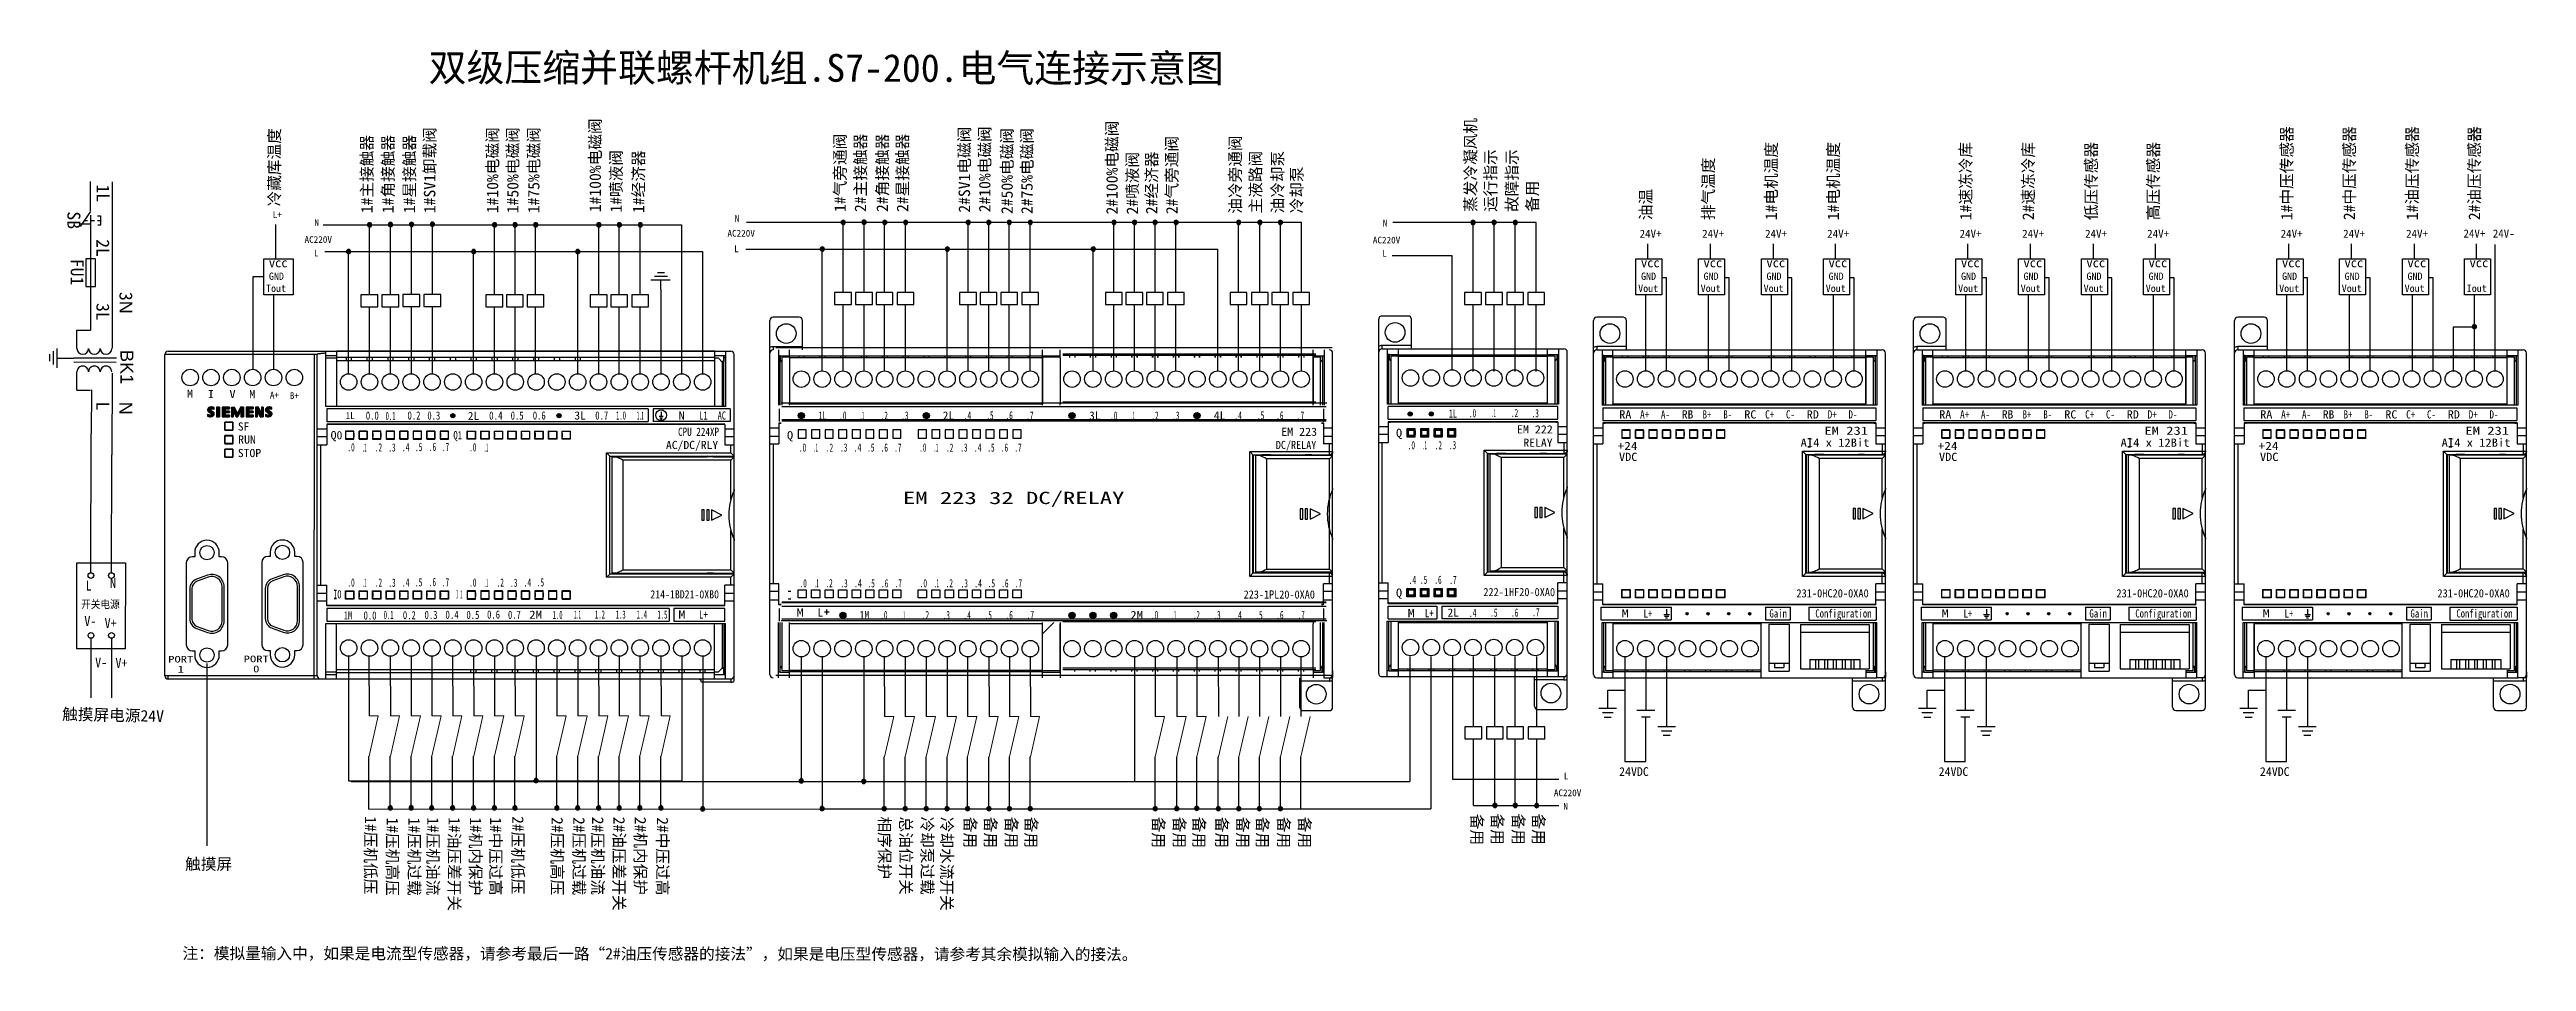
# Model space of a CAD drawing. Extents: x 375 to 979, y 140 to 363.
import ezdxf
from ezdxf.enums import TextEntityAlignment as Align

# ---------------------------------------------------------------- set-up
doc = ezdxf.new("R2010")
doc.units = 0
doc.header["$LTSCALE"] = 47.498
doc.header["$MEASUREMENT"] = 0
doc.layers.get('0').update_dxf_attribs({"linetype": 'CONTINUOUS'})
doc.layers.add('控制线', color=7, linetype='CONTINUOUS', lineweight=25)
doc.layers.add('文本', color=7, linetype='CONTINUOUS', lineweight=25)
doc.styles.add('宋体', font='simhei.ttf', dxfattribs={"width": 0.9})

msp = doc.modelspace()

# ---------------------------------------------------------------- texts
at = {"color": 7, "linetype": 'ByBlock'}
for s, height, width, p, p2 in [('M', 2, 1.125, (408.13, 277.75), (409.63, 277.75)), ('I', 2, 2.25, (413.24, 277.65), (414.74, 277.65)), ('V', 2, 0.75, (418.5, 277.65), (420, 277.65)), ('M', 2, 1.125, (423.32, 277.61), (424.82, 277.61)), ('A+', 1.667, 0.8, (428.37, 277.55), (430.6, 277.55)), ('B+', 1.667, 0.8, (433.23, 277.44), (435.46, 277.44)), ('1L', 1.667, 1, (446.85, 272.57), (449.07, 272.57)), ('0.0', 2, 0.946875, (451.77, 272.39), (454.93, 272.39)), ('0.1', 2, 0.802083, (456.59, 272.3), (459, 272.3)), ('0.2', 2, 0.860795, (461.94, 272.42), (465.1, 272.42)), ('0.3', 2, 0.860795, (466.78, 272.41), (469.93, 272.41)), ('2L', 2, 0.825, (476.65, 272.31), (479.4, 272.31)), ('0.4', 2, 0.894886, (481.85, 272.4), (485.13, 272.4)), ('0.5', 2, 0.860795, (487.1, 272.41), (490.25, 272.41)), ('0.6', 2, 0.860795, (492.5, 272.42), (495.65, 272.42)), ('3L', 2, 0.825, (502.66, 272.42), (505.41, 272.42)), ('0.7', 2, 0.860795, (507.74, 272.42), (510.89, 272.42)), ('1.0', 2, 0.802083, (512.82, 272.42), (515.22, 272.42)), ('1.1', 2, 0.621094, (517.9, 272.42), (519.55, 272.42)), ('N', 2, 1.125, (528.06, 272.42), (529.56, 272.42)), ('L1', 2, 0.75, (533.14, 272.42), (535.14, 272.42)), ('AC', 2, 0.6, (537.61, 272.42), (539.61, 272.42)), ('1L', 2, 0.75, (562.17, 272.4), (564.17, 272.4)), ('.0', 2, 1.06875, (567.25, 272.4), (569.03, 272.4)), ('.1', 2, 0.773437, (572.3, 272.4), (573.33, 272.4)), ('.2', 2, 0.890625, (577.34, 272.4), (579.12, 272.4)), ('.3', 2, 0.890625, (582.38, 272.4), (584.17, 272.4)), ('2L', 2, 0.825, (592.51, 272.4), (595.26, 272.4)), ('.4', 2, 0.953125, (597.57, 272.4), (599.47, 272.4)), ('.5', 2, 0.890625, (603.13, 272.45), (604.91, 272.45)), ('.6', 2, 0.890625, (607.82, 272.45), (609.6, 272.45)), ('.7', 2, 0.890625, (612.87, 272.4), (614.65, 272.4)), ('3L', 2, 0.825, (628.22, 272.4), (630.97, 272.4)), ('.0', 2, 1.06875, (633.31, 272.4), (635.09, 272.4)), ('.1', 2, 0.773438, (638.35, 272.4), (639.38, 272.4)), ('.2', 2, 0.890625, (643.39, 272.4), (645.17, 272.4)), ('.3', 2, 0.890625, (648.47, 272.4), (650.26, 272.4)), ('4L', 2, 0.8625, (658.6, 272.4), (661.47, 272.4)), ('.4', 2, 0.953125, (663.59, 272.4), (665.5, 272.4)), ('.5', 2, 0.890625, (669.15, 272.45), (670.94, 272.45)), ('.6', 2, 0.890625, (673.84, 272.45), (675.63, 272.45)), ('.7', 2, 0.890625, (678.89, 272.4), (680.67, 272.4)), ('1L', 2, 0.75, (715.95, 272.89), (717.95, 272.89)), ('.0', 2, 1.06875, (720.85, 272.98), (722.63, 272.98)), ('.1', 2, 0.773438, (726.41, 273.03), (727.44, 273.03)), ('.2', 2, 0.890625, (731.1, 273.03), (732.88, 273.03)), ('.3', 2, 0.890625, (736.14, 272.98), (737.92, 272.98)), ('RA', 2.002, 0.88125, (757.53, 272.68), (760.47, 272.68)), ('A+', 2.002, 0.675, (762.61, 272.68), (764.86, 272.68)), ('A-', 2.002, 0.65625, (767.69, 272.68), (769.88, 272.68)), ('RB', 2.002, 0.84375, (772.78, 272.68), (775.59, 272.68)), ('B+', 2.002, 0.6375, (777.86, 272.68), (779.99, 272.68)), ('B-', 2.002, 0.61875, (782.95, 272.68), (785.01, 272.68)), ('RC', 2.002, 0.88125, (788.03, 272.68), (790.97, 272.68)), ('C+', 2.002, 0.675, (793.11, 272.68), (795.36, 272.68)), ('C-', 2.002, 0.65625, (798.19, 272.68), (800.38, 272.68)), ('RD', 2.002, 0.88125, (803.27, 272.68), (806.21, 272.68)), ('D+', 2.002, 0.675, (808.35, 272.68), (810.6, 272.68)), ('D-', 2.002, 0.65625, (813.43, 272.68), (815.62, 272.68)), ('RA', 2.002, 0.88125, (835.58, 272.68), (838.52, 272.68)), ('A+', 2.002, 0.675, (840.66, 272.68), (842.91, 272.68)), ('A-', 2.002, 0.65625, (845.75, 272.68), (847.94, 272.68)), ('RB', 2.002, 0.84375, (850.83, 272.68), (853.65, 272.68)), ('B+', 2.002, 0.6375, (855.91, 272.68), (858.04, 272.68)), ('B-', 2.002, 0.61875, (861, 272.68), (863.06, 272.68)), ('RC', 2.002, 0.88125, (866.08, 272.68), (869.02, 272.68)), ('C+', 2.002, 0.675, (871.16, 272.68), (873.41, 272.68)), ('C-', 2.002, 0.65625, (876.24, 272.68), (878.43, 272.68)), ('RD', 2.002, 0.88125, (881.32, 272.68), (884.26, 272.68)), ('D+', 2.002, 0.675, (886.4, 272.68), (888.65, 272.68)), ('D-', 2.002, 0.65625, (891.48, 272.68), (893.67, 272.68)), ('RA', 2.002, 0.88125, (913.9, 272.68), (916.84, 272.68)), ('A+', 2.002, 0.675, (918.98, 272.68), (921.23, 272.68)), ('A-', 2.002, 0.65625, (924.06, 272.68), (926.25, 272.68)), ('RB', 2.002, 0.84375, (929.15, 272.68), (931.96, 272.68)), ('B+', 2.002, 0.6375, (934.23, 272.68), (936.36, 272.68)), ('B-', 2.002, 0.61875, (939.32, 272.68), (941.38, 272.68)), ('RC', 2.002, 0.88125, (944.4, 272.68), (947.34, 272.68)), ('C+', 2.002, 0.675, (949.48, 272.68), (951.73, 272.68)), ('C-', 2.002, 0.65625, (954.56, 272.68), (956.75, 272.68)), ('RD', 2.002, 0.88125, (959.64, 272.68), (962.58, 272.68)), ('D+', 2.002, 0.675, (964.72, 272.68), (966.97, 272.68)), ('D-', 2.002, 0.65625, (969.8, 272.68), (971.99, 272.68)), ('SF', 2, 0.825, (420.57, 269.73), (423.32, 269.73)), ('SF', 2, 0.825, (420.57, 269.73), (423.32, 269.73)), ('RUN', 2, 0.808594, (420.63, 266.55), (424.94, 266.55)), ('RUN', 2, 0.808594, (420.63, 266.55), (424.94, 266.55)), ('Q0', 2, 0.958333, (443.18, 267.62), (446.05, 267.62)), ('Q0', 2, 0.958333, (443.18, 267.62), (446.05, 267.62)), ('.0', 2, 1.06875, (447.28, 264.66), (449.06, 264.66)), ('.1', 2, 0.773438, (450.9, 264.61), (451.93, 264.61)), ('.2', 2, 0.890625, (453.97, 264.65), (455.75, 264.65)), ('.3', 2, 0.890625, (457.27, 264.61), (459.05, 264.61)), ('.4', 2, 0.953125, (460.53, 264.68), (462.44, 264.68)), ('.5', 2, 0.890625, (463.77, 264.71), (465.55, 264.71)), ('.6', 2, 0.890625, (467.13, 264.78), (468.91, 264.78)), ('.7', 2, 0.890625, (470.32, 264.72), (472.1, 264.72)), ('Q1', 2, 0.796875, (473.13, 267.62), (475.25, 267.62)), ('.0', 2, 1.06875, (476.98, 264.66), (478.76, 264.66)), ('.1', 2, 0.773438, (480.6, 264.61), (481.63, 264.61)), ('AC/DC/RLY', 2, 0.735577, (524.98, 265.23), (537.73, 265.23)), ('CPU 224XP', 2, 0.576923, (527.93, 268.45), (537.93, 268.45)), ('Q', 2, 1.125, (554.51, 267.59), (556.01, 267.59)), ('.0', 2, 1.06875, (557.42, 264.59), (559.2, 264.59)), ('.1', 2, 0.773438, (561.02, 264.59), (562.05, 264.59)), ('.2', 2, 0.890625, (563.99, 264.58), (565.77, 264.58)), ('.3', 2, 0.890625, (567.46, 264.6), (569.24, 264.6)), ('.4', 2, 0.953125, (570.76, 264.6), (572.66, 264.6)), ('.5', 2, 0.890625, (574.06, 264.6), (575.84, 264.6)), ('.6', 2, 0.890625, (577.36, 264.6), (579.14, 264.6)), ('.7', 2, 0.890625, (580.66, 264.6), (582.44, 264.6)), ('.0', 2, 1.06875, (586.74, 264.59), (588.52, 264.59)), ('.1', 2, 0.773438, (590.34, 264.59), (591.37, 264.59)), ('.2', 2, 0.890625, (593.31, 264.58), (595.09, 264.58)), ('.3', 2, 0.890625, (596.78, 264.6), (598.56, 264.6)), ('.4', 2, 0.953125, (600.08, 264.6), (601.98, 264.6)), ('.5', 2, 0.890625, (603.38, 264.6), (605.16, 264.6)), ('.6', 2, 0.890625, (606.68, 264.6), (608.46, 264.6)), ('.7', 2, 0.890625, (609.98, 264.6), (611.76, 264.6)), ('DC/RELAY', 2, 0.642935, (673.76, 265.23), (683.62, 265.23)), ('EM 223', 2, 0.772059, (675.06, 268.45), (683.81, 268.45)), ('Q', 2, 1.125, (703.06, 268.18), (704.56, 268.18)), ('.0', 2, 1.06875, (705.93, 265.17), (707.71, 265.17)), ('.1', 2, 0.773438, (709.53, 265.18), (710.57, 265.18)), ('.2', 2, 0.890625, (712.51, 265.16), (714.29, 265.16)), ('.3', 2, 0.890625, (715.97, 265.19), (717.75, 265.19)), ('EM 222', 2, 0.772059, (732.57, 269.03), (741.32, 269.03)), ('RELAY', 2, 0.763393, (734.13, 265.79), (741.26, 265.79)), ('+24', 2.002, 0.90625, (757.13, 264.99), (761.97, 264.99)), ('AI4 x 12Bit', 2.0016, 0.899554, (801.76, 265.79), (818.57, 265.79)), ('+24', 2.002, 0.90625, (835.19, 264.99), (840.02, 264.99)), ('AI4 x 12Bit', 2.0016, 0.899554, (879.81, 265.79), (896.62, 265.79)), ('+24', 2.002, 0.90625, (913.5, 264.99), (918.34, 264.99)), ('AI4 x 12Bit', 2.0016, 0.899554, (958.13, 265.79), (974.94, 265.79)), ('STOP', 2, 0.775568, (420.54, 263.26), (426.23, 263.26)), ('STOP', 2, 0.775568, (420.54, 263.26), (426.23, 263.26)), ('VDC', 2, 0.75, (757.46, 262.32), (761.96, 262.32)), ('VDC', 2, 0.75, (835.51, 262.32), (840.01, 262.32)), ('VDC', 2, 0.75, (913.83, 262.32), (918.33, 262.32)), ('EM 223 32 DC/RELAY', 3, 1.018868, (582.81, 251.8), (636.81, 251.8)), ('IO', 2, 0.75, (443.83, 228.77), (445.83, 228.77)), ('.0', 2, 1.06875, (447.28, 231.66), (449.06, 231.66)), ('.1', 2, 0.773438, (450.9, 231.61), (451.93, 231.61)), ('.2', 2, 0.890625, (453.97, 231.65), (455.75, 231.65)), ('.3', 2, 0.890625, (457.27, 231.61), (459.05, 231.61)), ('.4', 2, 0.953125, (460.53, 231.68), (462.44, 231.68)), ('.5', 2, 0.890625, (463.77, 231.71), (465.55, 231.71)), ('.6', 2, 0.890625, (467.13, 231.78), (468.91, 231.78)), ('.7', 2, 0.890625, (470.32, 231.72), (472.1, 231.72)), ('I', 2, 0.75, (473.78, 228.77), (474.28, 228.77)), ('1', 2, 0.9375, (474.78, 228.77), (475.41, 228.77)), ('.0', 2, 1.06875, (476.98, 231.66), (478.76, 231.66)), ('.1', 2, 0.773438, (480.6, 231.61), (481.63, 231.61)), ('.2', 2, 0.890625, (483.67, 231.65), (485.45, 231.65)), ('.3', 2, 0.890625, (486.97, 231.61), (488.75, 231.61)), ('.4', 2, 0.953125, (490.23, 231.68), (492.14, 231.68)), ('.5', 2, 0.890625, (493.47, 231.71), (495.25, 231.71)), ('214-1BD21-0XB0', 2, 0.679054, (521.17, 228.77), (537.92, 228.77)), ('l', 2, 1.21875, (555.05, 228.6), (555.46, 228.6)), ('.0', 2, 1.06875, (557.57, 231.47), (559.35, 231.47)), ('.1', 2, 0.773437, (561.2, 231.51), (562.23, 231.51)), ('.2', 2, 0.890625, (563.9, 231.5), (565.68, 231.5)), ('.3', 2, 0.890625, (567.55, 231.47), (569.33, 231.47)), ('.4', 2, 0.953125, (570.85, 231.47), (572.76, 231.47)), ('.5', 2, 0.890625, (574.15, 231.47), (575.93, 231.47)), ('.6', 2, 0.890625, (577.45, 231.47), (579.23, 231.47)), ('.7', 2, 0.890625, (580.75, 231.47), (582.53, 231.47)), ('.0', 2, 1.06875, (586.89, 231.47), (588.67, 231.47)), ('.1', 2, 0.773438, (590.52, 231.51), (591.55, 231.51)), ('.2', 2, 0.890625, (593.22, 231.5), (595, 231.5)), ('.3', 2, 0.890625, (596.87, 231.47), (598.65, 231.47)), ('.4', 2, 0.953125, (600.17, 231.47), (602.08, 231.47)), ('.5', 2, 0.890625, (603.47, 231.47), (605.26, 231.47)), ('.6', 2, 0.890625, (606.77, 231.47), (608.56, 231.47)), ('.7', 2, 0.890625, (610.08, 231.47), (611.86, 231.47)), ('223-1PL20-0XA0', 2.0004, 0.676948, (665.9, 228.74), (683.28, 228.74)), ('Q', 2, 1.125, (703.06, 229.18), (704.56, 229.18)), ('.4', 2, 0.953125, (706.09, 232.3), (708, 232.3)), ('.5', 2, 0.890625, (708.91, 232.34), (710.69, 232.34)), ('.6', 2, 0.890625, (712.42, 232.33), (714.2, 232.33)), ('.7', 2, 0.890625, (716.07, 232.3), (717.85, 232.3)), ('222-1HF20-0XA0', 2, 0.681818, (724.37, 229.33), (741.87, 229.33)), ('231-0HC20-0XA0', 2.0016, 0.695724, (800.74, 229.03), (818.38, 229.03)), ('231-0HC20-0XA0', 2.0016, 0.695724, (878.8, 229.03), (896.44, 229.03)), ('231-0HC20-0XA0', 2.0016, 0.695724, (957.11, 229.03), (974.75, 229.03)), ('1M', 2, 0.75, (446.43, 223.65), (448.43, 223.65)), ('0.0', 2, 0.946875, (451.22, 223.62), (454.38, 223.62)), ('0.1', 2, 0.802083, (456.13, 223.76), (458.54, 223.76)), ('0.2', 2, 0.860795, (460.81, 223.7), (463.96, 223.7)), ('0.3', 2, 0.860795, (466.1, 223.77), (469.26, 223.77)), ('0.4', 2, 0.894886, (471.17, 223.8), (474.45, 223.8)), ('0.5', 2, 0.860795, (476.31, 223.77), (479.47, 223.77)), ('0.6', 2, 0.860795, (481.35, 223.85), (484.5, 223.85)), ('0.7', 2, 0.860795, (486.44, 223.8), (489.59, 223.8)), ('2M', 2, 0.946875, (491.61, 223.8), (494.76, 223.8)), ('1.0', 2, 0.802083, (497.35, 223.77), (499.76, 223.77)), ('1.1', 2, 0.621094, (502.6, 223.84), (504.25, 223.84)), ('1.2', 2, 0.721875, (507.68, 223.84), (510.08, 223.84)), ('1.3', 2, 0.721875, (512.76, 223.84), (515.16, 223.84)), ('1.4', 2, 0.759375, (517.84, 223.84), (520.37, 223.84)), ('1.5', 2, 0.721875, (522.92, 223.84), (525.32, 223.84)), ('M', 2, 1.3125, (528, 223.84), (529.75, 223.84)), ('L+', 2, 0.6375, (533.08, 223.84), (535.2, 223.84)), ('M', 2, 1.3125, (556.85, 224.32), (558.6, 224.32)), ('L', 2, 1.03125, (561.93, 224.32), (563.31, 224.32)), ('1M', 2, 0.890625, (572.19, 223.73), (574.57, 223.73)), ('.0', 2, 1.06875, (577.26, 223.73), (579.04, 223.73)), ('.1', 2, 0.773438, (582.33, 223.73), (583.36, 223.73)), ('.2', 2, 0.890625, (587.4, 223.73), (589.19, 223.73)), ('.3', 2, 0.890625, (592.47, 223.73), (594.26, 223.73)), ('.4', 2, 0.953125, (597.5, 223.67), (599.41, 223.67)), ('.5', 2, 0.890625, (602.71, 223.72), (604.5, 223.72)), ('.6', 2, 0.890625, (607.82, 223.74), (609.6, 223.74)), ('.7', 2, 0.890625, (612.99, 223.8), (614.77, 223.8)), ('2M', 2, 0.9375, (638.25, 223.73), (641.37, 223.73)), ('.0', 2, 1.06875, (643.32, 223.73), (645.1, 223.73)), ('.1', 2, 0.773438, (648.39, 223.73), (649.42, 223.73)), ('.2', 2, 0.890625, (653.46, 223.73), (655.24, 223.73)), ('.3', 2, 0.890625, (658.53, 223.73), (660.31, 223.73)), ('.4', 2, 0.953125, (663.56, 223.67), (665.46, 223.67)), ('.5', 2, 0.890625, (668.77, 223.72), (670.55, 223.72)), ('.6', 2, 0.890625, (673.87, 223.74), (675.65, 223.74)), ('.7', 2, 0.890625, (679.04, 223.8), (680.83, 223.8)), ('M', 2, 1.3125, (705.91, 224.2), (707.66, 224.2)), ('L+', 2, 0.6375, (710.13, 224.17), (712.25, 224.17)), ('2L', 2, 0.825, (715.63, 224.32), (718.38, 224.32)), ('.4', 2, 0.953125, (720.82, 224.26), (722.72, 224.26)), ('.5', 2, 0.890625, (726.03, 224.31), (727.81, 224.31)), ('.6', 2, 0.890625, (731.13, 224.33), (732.91, 224.33)), ('.7', 2, 0.890625, (736.3, 224.39), (738.08, 224.39)), ('M', 2, 1.3125, (758.08, 224.15), (759.84, 224.15)), ('L+', 2.002, 0.6375, (763.46, 224.12), (765.59, 224.12)), ('Gain', 2.002, 0.713542, (794.15, 224.11), (798.43, 224.11)), ('Configuration', 2.0016, 0.60386, (805.36, 224.12), (819.06, 224.12)), ('M', 2, 1.3125, (836.14, 224.15), (837.89, 224.15)), ('L+', 2.002, 0.6375, (841.51, 224.12), (843.64, 224.12)), ('Gain', 2.002, 0.713542, (872.2, 224.11), (876.49, 224.11)), ('Configuration', 2.0016, 0.60386, (883.41, 224.12), (897.11, 224.12)), ('M', 2, 1.3125, (914.45, 224.15), (916.21, 224.15)), ('L+', 2.002, 0.6375, (919.83, 224.12), (921.96, 224.12)), ('Gain', 2.002, 0.713542, (950.52, 224.11), (954.8, 224.11)), ('Configuration', 2.0016, 0.60386, (961.73, 224.12), (975.43, 224.12)), ('PORT', 1.6, 1.045454, (403.56, 213.14), (409.69, 213.14)), ('1', 1.67, 2.75, (405.86, 210.66), (407.39, 210.66)), ('PORT', 1.6, 1.045454, (421.97, 213.21), (428.11, 213.21)), ('0', 1.67, 1.833333, (424.28, 210.73), (425.8, 210.73))]:
    msp.add_text(s, height=height, dxfattribs=dict(at, width=width)).set_placement(p, p2, align=Align.FIT)
for p, p2 in [((807.55, 268.7), (818.23, 268.7)), ((885.61, 268.7), (896.28, 268.7)), ((963.92, 268.7), (974.6, 268.7))]:
    msp.add_text('EM 231', height=2.002, dxfattribs=at).set_placement(p, p2, align=Align.FIT)
at = {"layer": '控制线', "color": 7, "linetype": 'Continuous', "lineweight": 25, "char_height": 3.159, "attachment_point": 1, "rotation": 269.94032}
for s, insert in [('{\\fSimHei|b0|i0|c134|p34;1L}', (389.25, 329.8)), ('\\fSimHei|b0|i0|p34;SB', (382.13, 323.21)), ('{\\fSimHei|b0|i0|c134|p34;2L}', (389.23, 316.43)), ('\\fSimHei|b0|i0|p34;FU1', (382.97, 311.63)), ('{\\fSimHei|b0|i0|c134|p34;3\\fArial|b0|i0|c0|p32;N}', (394.85, 303.57)), ('{\\fSimHei|b0|i0|c134|p34;3L}', (389.22, 300.85)), ('{\\fSimHei|b0|i0|c134|p34;L}', (389.19, 276.78)), ('{\\fArial|b0|i0|c0|p32;N}', (394.83, 276.77))]:
    msp.add_mtext(s, dxfattribs=dict(at, insert=insert))
at = {"layer": '控制线', "linetype": 'Continuous', "lineweight": 25, "insert": (395.08, 289.4), "char_height": 3.159, "attachment_point": 1, "rotation": 269.94032}
msp.add_mtext('{\\fArial|b0|i0|c0|p32;BK1}', dxfattribs=at)
at = {"layer": '文本', "linetype": 'Continuous', "lineweight": 25, "attachment_point": 1}
for s, insert, char_height, rotation in [('{\\fSimHei|b0|i0|c134|p34;双级压缩并联螺杆机组.S7-200.电气连接示意图}', (467.1, 361.73), 6.7738, 359.94032), ('{\\fSimHei|b0|i0|c134|p34;1#100%电磁阀}', (506.31, 323.02), 2.8, 90), ('{\\fSimHei|b0|i0|c134|p34;2#100%电磁阀}', (632.37, 322.46), 2.8, 90), ('{\\fSimHei|b0|i0|c134|p34;蒸发冷凝风机}', (719.85, 323.09), 2.8, 90), ('{\\fSimHei|b0|i0|c134|p34;冷藏库温度}', (428.04, 324.43), 2.8, 90), ('{\\fSimHei|b0|i0|c134|p34;1#主接触器}', (450.62, 322.78), 2.8, 90), ('{\\fSimHei|b0|i0|c134|p34;1#角接触器}', (455.76, 322.78), 2.8, 90), ('{\\fSimHei|b0|i0|c134|p34;1#星接触器}', (460.98, 322.78), 2.8, 90), ('{\\fSimHei|b0|i0|c134|p34;1#SV1卸载阀}', (465.94, 322.78), 2.8, 90), ('{\\fSimHei|b0|i0|c134|p34;1#10%电磁阀}', (481.27, 322.78), 2.8, 90), ('{\\fSimHei|b0|i0|c134|p34;1#50%电磁阀}', (486.2, 322.78), 2.8, 90), ('{\\fSimHei|b0|i0|c134|p34;1#75%电磁阀}', (491.32, 322.78), 2.8, 90), ('{\\fSimHei|b0|i0|c134|p34;1#气旁通阀}', (566.04, 323.07), 2.8, 90), ('{\\fSimHei|b0|i0|c134|p34;2#主接触器}', (571.01, 323.07), 2.8, 90), ('{\\fSimHei|b0|i0|c134|p34;2#角接触器}', (576.34, 323.07), 2.8, 90), ('{\\fSimHei|b0|i0|c134|p34;2#星接触器}', (581.27, 323.07), 2.8, 90), ('{\\fSimHei|b0|i0|c134|p34;2#SV1电磁阀}', (596.37, 322.91), 2.8, 90), ('{\\fSimHei|b0|i0|c134|p34;2#10%电磁阀}', (601.33, 323), 2.8, 90), ('{\\fSimHei|b0|i0|c134|p34;2#50%电磁阀}', (606.77, 322.58), 2.8, 90), ('{\\fSimHei|b0|i0|c134|p34;2#75%电磁阀}', (611.63, 322.58), 2.8, 90), ('{\\fSimHei|b0|i0|c134|p34;2#气旁通阀}', (646.97, 322.54), 2.8, 90), ('{\\fSimHei|b0|i0|c134|p34;油冷旁通阀}', (662.45, 322.64), 2.8, 90), ('{\\fSimHei|b0|i0|c134|p34;1#电机温度}', (793.18, 321.07), 2.8, 90), ('{\\fSimHei|b0|i0|c134|p34;1#电机温度}', (808.33, 321.07), 2.8, 90), ('{\\fSimHei|b0|i0|c134|p34;1#速冻冷库}', (840.63, 321.07), 2.8, 90), ('{\\fSimHei|b0|i0|c134|p34;2#速冻冷库}', (855.88, 321.07), 2.8, 90), ('{\\fSimHei|b0|i0|c134|p34;低压传感器}', (871.24, 321.07), 2.8, 90), ('{\\fSimHei|b0|i0|c134|p34;高压传感器}', (886.39, 321.07), 2.8, 90), ('{\\fSimHei|b0|i0|c134|p34;1#中压传感器}', (918.95, 321.07), 2.8, 90), ('{\\fSimHei|b0|i0|c134|p34;2#中压传感器}', (934.2, 321.07), 2.8, 90), ('{\\fSimHei|b0|i0|c134|p34;1#油压传感器}', (949.55, 321.07), 2.8, 90), ('{\\fSimHei|b0|i0|c134|p34;2#油压传感器}', (964.7, 321.07), 2.8, 90), ('{\\fSimHei|b0|i0|c134|p34;1#喷液阀}', (511.41, 322.93), 2.8, 90), ('{\\fSimHei|b0|i0|c134|p34;1#经济器}', (516.87, 322.83), 2.8, 90), ('{\\fSimHei|b0|i0|c134|p34;2#喷液阀}', (637.34, 322.46), 2.8, 90), ('{\\fSimHei|b0|i0|c134|p34;2#经济器}', (642.04, 322.54), 2.8, 90), ('{\\fSimHei|b0|i0|c134|p34;主液路阀}', (667.4, 322.73), 2.8, 90), ('{\\fSimHei|b0|i0|c134|p34;油冷却泵}', (672.77, 322.73), 2.8, 90), ('{\\fSimHei|b0|i0|c134|p34;冷却泵}', (677.44, 322.73), 2.8, 90), ('{\\fSimHei|b0|i0|c134|p34;运行指示}', (724.71, 323.09), 2.8, 90), ('{\\fSimHei|b0|i0|c134|p34;故障指示}', (729.93, 323.09), 2.8, 90), ('{\\fSimHei|b0|i0|c134|p34;排气温度}', (777.83, 321.07), 2.8, 90), ('{\\fSimHei|b0|i0|c134|p34;备用}', (734.9, 323.09), 2.8, 90), ('{\\fSimHei|b0|i0|c134|p34;油温}', (762.58, 321.07), 2.8, 90), ('{\\fSimHei|b0|i0|c134|p34;触摸屏电源24V}', (377.74, 201.99), 2.8, 358.7278), ('{\\fSimHei|b0|i0|c134|p34;1#压机低压}', (454.33, 175.66), 2.8, 270), ('{\\fSimHei|b0|i0|c134|p34;2#压机低压}', (490.27, 175.66), 2.8, 270), ('{\\fSimHei|b0|i0|c134|p34;2#压机高压}', (499.87, 175.43), 2.8, 270), ('{\\fSimHei|b0|i0|c134|p34;2#压机过载}', (505.17, 175.43), 2.8, 270), ('{\\fSimHei|b0|i0|c134|p34;2#压机油流}', (509.76, 175.5), 2.8, 270), ('{\\fSimHei|b0|i0|c134|p34;2#油压差开关}', (514.96, 175.5), 2.8, 270), ('{\\fSimHei|b0|i0|c134|p34;2#机内保护}', (520.15, 175.5), 2.8, 270), ('{\\fSimHei|b0|i0|c134|p34;2#中压过高}', (525.56, 175.4), 2.8, 270), ('{\\fSimHei|b0|i0|c134|p34;相序保护}', (579.71, 175.55), 2.8, 270), ('{\\fSimHei|b0|i0|c134|p34;总油位开关}', (584.91, 175.55), 2.8, 270), ('{\\fSimHei|b0|i0|c134|p34;冷却泵过载}', (590.1, 175.55), 2.8, 270), ('{\\fSimHei|b0|i0|c134|p34;冷却水流开关}', (594.9, 175.48), 2.8, 270), ('{\\fSimHei|b0|i0|c134|p34;备用}', (600.61, 175.49), 2.8, 270), ('{\\fSimHei|b0|i0|c134|p34;备用}', (605.57, 175.49), 2.8, 270), ('{\\fSimHei|b0|i0|c134|p34;备用}', (610.66, 175.49), 2.8, 270), ('{\\fSimHei|b0|i0|c134|p34;备用}', (615.47, 175.49), 2.8, 270), ('{\\fSimHei|b0|i0|c134|p34;备用}', (646.54, 175.49), 2.8, 270), ('{\\fSimHei|b0|i0|c134|p34;备用}', (651.63, 175.49), 2.8, 270), ('{\\fSimHei|b0|i0|c134|p34;备用}', (656.44, 175.49), 2.8, 270), ('{\\fSimHei|b0|i0|c134|p34;备用}', (662.01, 175.49), 2.8, 270), ('{\\fSimHei|b0|i0|c134|p34;备用}', (667.11, 175.49), 2.8, 270), ('{\\fSimHei|b0|i0|c134|p34;备用}', (671.91, 175.49), 2.8, 270), ('{\\fSimHei|b0|i0|c134|p34;备用}', (677.1, 175.49), 2.8, 270), ('{\\fSimHei|b0|i0|c134|p34;备用}', (682.2, 175.49), 2.8, 270), ('{\\fSimHei|b0|i0|c134|p34;备用}', (724.24, 176.2), 2.8, 270), ('{\\fSimHei|b0|i0|c134|p34;备用}', (729.2, 176.29), 2.8, 270), ('{\\fSimHei|b0|i0|c134|p34;备用}', (734.32, 176.29), 2.8, 270), ('{\\fSimHei|b0|i0|c134|p34;备用}', (739.25, 176.29), 2.8, 270), ('{\\fSimHei|b0|i0|c134|p34;1#压机高压}', (459.67, 175.32), 2.8, 270), ('{\\fSimHei|b0|i0|c134|p34;1#压机过载}', (464.97, 175.32), 2.8, 270), ('{\\fSimHei|b0|i0|c134|p34;1#压机油流}', (469.56, 175.4), 2.8, 270), ('{\\fSimHei|b0|i0|c134|p34;1#油压差开关}', (474.76, 175.4), 2.8, 270), ('{\\fSimHei|b0|i0|c134|p34;1#机内保护}', (479.95, 175.4), 2.8, 270), ('{\\fSimHei|b0|i0|c134|p34;1#中压过高}', (484.86, 175.4), 2.8, 270), ('{\\fSimHei|b0|i0|c134|p34;注：模拟量输入中，如果是电流型传感器，请参考最后一路“2#油压传感器的接法”，如果是电压型传感器，请参考其余模拟输入的接法。}', (407.05, 143.58), 2.8, 359.94032)]:
    msp.add_mtext(s, dxfattribs=dict(at, insert=insert, char_height=char_height, rotation=rotation))
for s, insert, char_height in [('{\\fSimHei|b0|i0|c134|p34;L+}', (429.06, 323.22), 1.638), ('{\\fSimHei|b0|i0|c134|p34;N}', (439.24, 321.31), 1.638), ('{\\fSimHei|b0|i0|c134|p34;N}', (541.76, 322.3), 1.638), ('{\\fSimHei|b0|i0|c134|p34;N}', (699.85, 321.17), 1.638), ('\\fSimHei|b0|i0|p34;AC220V', (436.82, 317.18), 1.638), ('\\fSimHei|b0|i0|p34;AC220V', (539.99, 318.7), 1.638), ('{\\fSimHei|b0|i0|c134|p34;L}', (541.63, 314.9), 1.638), ('\\fSimHei|b0|i0|p34;AC220V', (697.42, 317.04), 1.638), ('{\\fSimHei|b0|i0|c134|p34;24V+}', (762.49, 318.75), 1.9656), ('{\\fSimHei|b0|i0|c134|p34;24V+}', (777.74, 318.75), 1.9656), ('{\\fSimHei|b0|i0|c134|p34;24V+}', (793.09, 318.75), 1.9656), ('{\\fSimHei|b0|i0|c134|p34;24V+}', (808.25, 318.75), 1.9656), ('{\\fSimHei|b0|i0|c134|p34;24V+}', (840.54, 318.75), 1.9656), ('{\\fSimHei|b0|i0|c134|p34;24V+}', (855.8, 318.75), 1.9656), ('{\\fSimHei|b0|i0|c134|p34;24V+}', (871.15, 318.75), 1.9656), ('{\\fSimHei|b0|i0|c134|p34;24V+}', (886.3, 318.75), 1.9656), ('{\\fSimHei|b0|i0|c134|p34;24V+}', (918.86, 318.75), 1.9656), ('{\\fSimHei|b0|i0|c134|p34;24V+}', (934.11, 318.75), 1.9656), ('{\\fSimHei|b0|i0|c134|p34;24V+}', (949.46, 318.75), 1.9656), ('{\\fSimHei|b0|i0|c134|p34;24V+}', (963.45, 318.8), 1.9656), ('{\\fSimHei|b0|i0|c134|p34;24V-}', (970.6, 318.8), 1.9656), ('{\\fSimHei|b0|i0|c134|p34;vcc}', (428.12, 311.82), 2.24), ('{\\fSimHei|b0|i0|c134|p34;GND}', (428.13, 308.3), 1.792), ('{\\fSimHei|b0|i0|c134|p34;L}', (439.12, 313.91), 1.638), ('{\\fSimHei|b0|i0|c134|p34;L}', (699.72, 313.78), 1.638), ('{\\fSimHei|b0|i0|c134|p34;vcc}', (762.82, 311.82), 2.24), ('{\\fSimHei|b0|i0|c134|p34;GND}', (762.84, 308.3), 1.792), ('{\\fSimHei|b0|i0|c134|p34;vcc}', (778.08, 311.82), 2.24), ('{\\fSimHei|b0|i0|c134|p34;GND}', (778.09, 308.3), 1.792), ('{\\fSimHei|b0|i0|c134|p34;vcc}', (793.43, 311.82), 2.24), ('{\\fSimHei|b0|i0|c134|p34;GND}', (793.44, 308.3), 1.792), ('{\\fSimHei|b0|i0|c134|p34;vcc}', (808.58, 311.82), 2.24), ('{\\fSimHei|b0|i0|c134|p34;GND}', (808.59, 308.3), 1.792), ('{\\fSimHei|b0|i0|c134|p34;vcc}', (840.87, 311.82), 2.24), ('{\\fSimHei|b0|i0|c134|p34;GND}', (840.89, 308.3), 1.792), ('{\\fSimHei|b0|i0|c134|p34;vcc}', (856.13, 311.82), 2.24), ('{\\fSimHei|b0|i0|c134|p34;GND}', (856.14, 308.3), 1.792), ('{\\fSimHei|b0|i0|c134|p34;vcc}', (871.48, 311.82), 2.24), ('{\\fSimHei|b0|i0|c134|p34;GND}', (871.49, 308.3), 1.792), ('{\\fSimHei|b0|i0|c134|p34;vcc}', (886.63, 311.82), 2.24), ('{\\fSimHei|b0|i0|c134|p34;GND}', (886.64, 308.3), 1.792), ('{\\fSimHei|b0|i0|c134|p34;vcc}', (919.19, 311.82), 2.24), ('{\\fSimHei|b0|i0|c134|p34;GND}', (919.21, 308.3), 1.792), ('{\\fSimHei|b0|i0|c134|p34;vcc}', (934.44, 311.82), 2.24), ('{\\fSimHei|b0|i0|c134|p34;GND}', (934.46, 308.3), 1.792), ('{\\fSimHei|b0|i0|c134|p34;vcc}', (949.8, 311.82), 2.24), ('{\\fSimHei|b0|i0|c134|p34;GND}', (949.81, 308.3), 1.792), ('{\\fSimHei|b0|i0|c134|p34;vcc}', (964.95, 311.82), 2.24), ('{\\fSimHei|b0|i0|c134|p34;Tout}', (427.43, 305.34), 1.792), ('{\\fSimHei|b0|i0|c134|p34;Vout}', (762.14, 305.34), 1.792), ('{\\fSimHei|b0|i0|c134|p34;Vout}', (777.39, 305.34), 1.792), ('{\\fSimHei|b0|i0|c134|p34;Vout}', (792.74, 305.34), 1.792), ('{\\fSimHei|b0|i0|c134|p34;Vout}', (807.89, 305.34), 1.792), ('{\\fSimHei|b0|i0|c134|p34;Vout}', (840.19, 305.34), 1.792), ('{\\fSimHei|b0|i0|c134|p34;Vout}', (855.45, 305.34), 1.792), ('{\\fSimHei|b0|i0|c134|p34;Vout}', (870.8, 305.34), 1.792), ('{\\fSimHei|b0|i0|c134|p34;Vout}', (885.95, 305.34), 1.792), ('{\\fSimHei|b0|i0|c134|p34;Vout}', (918.51, 305.34), 1.792), ('{\\fSimHei|b0|i0|c134|p34;Vout}', (933.76, 305.34), 1.792), ('{\\fSimHei|b0|i0|c134|p34;Vout}', (949.11, 305.34), 1.792), ('{\\fSimHei|b0|i0|c134|p34;Iout}', (964.26, 305.34), 1.792), ('{\\fSimHei|b0|i0|c134|p34;24\\fSimHei|b0|i0|c0|p34;V\\fSimHei|b0|i0|c134|p34;DC}', (757.49, 187.59), 2.1294), ('{\\fSimHei|b0|i0|c134|p34;24\\fSimHei|b0|i0|c0|p34;V\\fSimHei|b0|i0|c134|p34;DC}', (835.43, 187.59), 2.1294), ('{\\fSimHei|b0|i0|c134|p34;24\\fSimHei|b0|i0|c0|p34;V\\fSimHei|b0|i0|c134|p34;DC}', (913.8, 187.59), 2.1294), ('\\fSimHei|b0|i0|p34;AC220V', (741.58, 182.16), 1.638), ('{\\fSimHei|b0|i0|c134|p34;L}', (744, 186.29), 1.638), ('{\\fSimHei|b0|i0|c134|p34;N}', (743.88, 178.89), 1.638), ('{\\fSimHei|b0|i0|c134|p34;触摸屏}', (407.7, 165.38), 2.8)]:
    msp.add_mtext(s, dxfattribs=dict(at, insert=insert, char_height=char_height))
at = {"layer": '文本', "linetype": 'Continuous', "lineweight": 25, "attachment_point": 1, "rotation": 359.94032, "style": '宋体'}
for s, insert, char_height in [('\\fSimHei|b0|i0|p34;L', (383.44, 233.1), 2.4), ('\\fSimHei|b0|i0|p34;N', (389.36, 233.73), 2.4), ('{\\fSimHei|b0|i0|c134|p34;开关电源}', (382.3, 228.31), 1.92), ('\\fSimHei|b0|i0|p34;V-', (383.11, 224.45), 2.4), ('\\fSimHei|b0|i0|p34;V+', (388.05, 223.96), 2.4), ('\\fSimHei|b0|i0|p34;V-', (385.74, 214.35), 2.4), ('\\fSimHei|b0|i0|p34;V+', (390.69, 214.22), 2.4)]:
    msp.add_mtext(s, dxfattribs=dict(at, insert=insert, char_height=char_height))

# ---------------------------------------------------------------- blocks, each defined once
blk = doc.blocks.new('CAXBLOCK230', base_point=(492.26, -16.62))
at = {"layer": '控制线', "linetype": 'Continuous', "lineweight": 25}
blk.add_hatch(color=256, dxfattribs=at).paths.add_polyline_path([(1252.83, 322.31), (1252.31, 322.31), (1252.31, 322.23), (1252.33, 322.15), (1252.36, 322.08), (1252.41, 322.01), (1252.46, 321.94), (1252.52, 321.89), (1252.59, 321.85), (1252.67, 321.82), (1252.75, 321.8), (1252.83, 321.79), (1252.91, 321.8), (1252.99, 321.82), (1253.06, 321.85), (1253.13, 321.89), (1253.2, 321.94), (1253.25, 322.01), (1253.29, 322.08), (1253.32, 322.15), (1253.34, 322.23), (1253.35, 322.31)], flags=0)
for p, q in [((1252.83, 322.31), (1252.31, 322.31)), ((1253.35, 322.31), (1252.83, 322.31))]:
    blk.add_line(p, q, dxfattribs=at)
blk.add_arc((1252.83, 322.31), 0.52, 180, 360, dxfattribs=at)
blk = doc.blocks.new('CAXBLOCK231', base_point=(492.26, -16.62))
at = {"layer": '控制线', "linetype": 'Continuous', "lineweight": 25}
blk.add_hatch(color=256, dxfattribs=at).paths.add_polyline_path([(1252.83, 322.31), (1253.35, 322.31), (1253.34, 322.39), (1253.32, 322.47), (1253.29, 322.55), (1253.25, 322.62), (1253.2, 322.68), (1253.13, 322.73), (1253.06, 322.78), (1252.99, 322.81), (1252.91, 322.83), (1252.83, 322.83), (1252.75, 322.83), (1252.67, 322.81), (1252.59, 322.78), (1252.52, 322.73), (1252.46, 322.68), (1252.41, 322.62), (1252.36, 322.55), (1252.33, 322.47), (1252.31, 322.39), (1252.31, 322.31)], flags=0)
for p, q in [((1252.31, 322.31), (1252.83, 322.31)), ((1252.83, 322.31), (1253.35, 322.31))]:
    blk.add_line(p, q, dxfattribs=at)
blk.add_arc((1252.83, 322.31), 0.52, 0, 180, dxfattribs=at)
blk = doc.blocks.new('CAXBLOCK229', base_point=(1252.57, 322.31))
at = {"layer": '控制线', "linetype": 'Continuous', "lineweight": 25}
for name in ['CAXBLOCK231', 'CAXBLOCK230']:
    blk.add_blockref(name, (492.26, -16.62), dxfattribs=at)

# ---------------------------------------------------------------- linework, layer by layer
for p, q in [((384.53, 330.5), (384.53, 323.39)), ((389.94, 289.85), (389.98, 330.45)), ((544.65, 320.55), (679.98, 320.55)), ((568.2, 303.41), (568.2, 320.55)), ((573.31, 303.41), (573.31, 320.55)), ((578.33, 303.41), (578.33, 320.55)), ((583.44, 303.41), (583.44, 320.55)), ((598.69, 303.41), (598.69, 320.55)), ((603.71, 303.41), (603.71, 320.55)), ((608.73, 303.41), (608.73, 320.55)), ((613.86, 303.41), (613.86, 320.55)), ((634.26, 303.41), (634.26, 320.55)), ((639.27, 303.41), (639.27, 320.55)), ((644.28, 303.41), (644.28, 320.55)), ((649.39, 303.41), (649.39, 320.55)), ((664.67, 303.41), (664.67, 320.55)), ((669.85, 303.41), (669.85, 320.55)), ((674.86, 303.41), (674.86, 320.55)), ((679.98, 303.41), (679.98, 320.55)), ((721.86, 303.39), (721.86, 320.53)), ((727, 303.39), (727, 320.53)), ((732.15, 303.39), (732.15, 320.53)), ((737.28, 303.39), (737.28, 320.53)), ((429.8, 311.68), (429.8, 320.01)), ((441.35, 319.96), (528.75, 319.96)), ((452.66, 302.82), (452.66, 319.96)), ((457.77, 302.82), (457.77, 319.96)), ((462.9, 302.91), (462.9, 320.05)), ((468.01, 302.91), (468.01, 320.05)), ((483.15, 302.82), (483.15, 319.96)), ((488.17, 302.82), (488.17, 319.96)), ((493.19, 302.82), (493.19, 319.96)), ((508.59, 302.82), (508.59, 319.96)), ((513.6, 302.82), (513.6, 319.96)), ((518.72, 302.82), (518.72, 319.96)), ((528.86, 283.59), (528.86, 319.96)), ((764.51, 311.68), (764.51, 315.27)), ((779.76, 311.68), (779.76, 315.27)), ((795.11, 311.68), (795.11, 315.27)), ((810.26, 311.68), (810.26, 315.27)), ((842.56, 311.68), (842.56, 315.27)), ((857.82, 311.68), (857.82, 315.27)), ((873.17, 311.68), (873.17, 315.27)), ((888.32, 311.68), (888.32, 315.27)), ((920.88, 311.68), (920.88, 315.27)), ((936.13, 311.68), (936.13, 315.27)), ((951.48, 311.68), (951.48, 315.27)), ((966.63, 311.68), (966.63, 315.27)), ((971.18, 284.32), (971.18, 315.17)), ((441.75, 313.43), (533.91, 313.43)), ((447.55, 283.59), (447.55, 313.43)), ((478.06, 283.59), (478.06, 313.43)), ((503.46, 283.59), (503.46, 313.43)), ((533.94, 283.59), (533.94, 313.43)), ((544.5, 314.02), (629.2, 314.02)), ((563.09, 284.18), (563.09, 314.02)), ((593.6, 284.18), (593.6, 314.02)), ((629.2, 284.18), (629.2, 314.02)), ((659.6, 284.3), (659.6, 314.02)), ((426.87, 307.29), (424.2, 307.29)), ((429.33, 284.58), (429.33, 302.88)), ((764.03, 284.32), (764.03, 302.88)), ((779.29, 284.32), (779.29, 302.88)), ((794.64, 284.32), (794.64, 302.88)), ((809.79, 284.32), (809.79, 302.88)), ((842.09, 284.32), (842.09, 302.88)), ((857.34, 284.32), (857.34, 302.88)), ((872.69, 284.32), (872.69, 302.88)), ((887.84, 284.32), (887.84, 302.88)), ((920.4, 284.32), (920.4, 302.88)), ((935.66, 284.32), (935.66, 302.88)), ((951.01, 284.32), (951.01, 302.88)), ((966.16, 284.32), (966.16, 302.88)), ((452.66, 283.59), (452.66, 299.9)), ((457.77, 283.59), (457.77, 299.9)), ((462.9, 283.68), (462.9, 299.98)), ((468.01, 283.68), (468.01, 299.98)), ((483.15, 283.59), (483.15, 299.9)), ((488.17, 283.59), (488.17, 299.9)), ((493.19, 283.59), (493.19, 299.9)), ((508.59, 283.59), (508.59, 299.9)), ((513.6, 283.59), (513.6, 299.9)), ((518.72, 283.59), (518.72, 299.9)), ((568.2, 284.18), (568.2, 300.49)), ((573.31, 284.18), (573.31, 300.49)), ((578.33, 284.18), (578.33, 300.49)), ((583.44, 284.18), (583.44, 300.49)), ((598.69, 284.18), (598.69, 300.49)), ((603.71, 284.18), (603.71, 300.49)), ((608.73, 284.18), (608.73, 300.49)), ((613.86, 284.18), (613.86, 300.49)), ((634.26, 284.18), (634.26, 300.49)), ((639.27, 284.18), (639.27, 300.49)), ((644.28, 284.18), (644.28, 300.49)), ((649.39, 284.18), (649.39, 300.49)), ((664.67, 284.18), (664.67, 300.49)), ((669.85, 284.18), (669.85, 300.49)), ((674.86, 284.18), (674.86, 300.49)), ((679.98, 284.18), (679.98, 300.49)), ((721.86, 284.16), (721.86, 300.47)), ((727, 284.16), (727, 300.47)), ((732.15, 284.16), (732.15, 300.47)), ((737.28, 284.16), (737.28, 300.47)), ((384.84, 279.68), (384.79, 268.9)), ((389.87, 283.73), (389.83, 263.85)), ((384.7, 235.06), (384.79, 268.9)), ((389.7, 235.06), (389.83, 263.85)), ((413.02, 212.92), (413.02, 168.4)), ((447.58, 214.66), (447.58, 184.3)), ((452.53, 214.66), (452.55, 200.13)), ((457.73, 214.66), (457.76, 200.13)), ((462.84, 214.66), (462.86, 200.13)), ((467.84, 214.66), (467.86, 200.13)), ((472.94, 214.66), (472.96, 200.13)), ((478.06, 214.66), (478.08, 200.13)), ((483.14, 214.66), (483.17, 200.13)), ((488.14, 214.66), (488.16, 200.13)), ((493.3, 214.66), (493.3, 184.3)), ((498.38, 214.66), (498.38, 200.13)), ((503.45, 214.66), (503.47, 200.13)), ((508.55, 214.66), (508.57, 200.13)), ((513.57, 214.66), (513.59, 200.13)), ((518.62, 214.66), (518.64, 200.13)), ((523.76, 214.66), (523.78, 200.13)), ((528.86, 214.66), (528.86, 184.3)), ((533.94, 214.66), (533.94, 177.41)), ((557.99, 214.49), (557.99, 184.12)), ((563.08, 214.49), (563.08, 177.45)), ((573.24, 214.49), (573.24, 184.12)), ((578.25, 214.49), (578.27, 199.96)), ((583.35, 214.49), (583.37, 199.96)), ((588.47, 214.49), (588.49, 199.96)), ((593.55, 214.49), (593.57, 199.96)), ((598.55, 214.49), (598.57, 199.96)), ((603.77, 214.49), (603.79, 199.96)), ((608.79, 214.49), (608.79, 199.96)), ((613.86, 214.49), (613.88, 199.96)), ((639.27, 214.49), (639.27, 184.12)), ((644.32, 214.48), (644.34, 199.95)), ((649.59, 214.49), (649.61, 199.96)), ((654.46, 214.48), (654.48, 199.95)), ((659.72, 214.47), (659.74, 199.94)), ((664.73, 214.49), (664.75, 199.96)), ((669.73, 214.48), (669.75, 199.95)), ((674.87, 214.49), (674.89, 199.96)), ((679.87, 214.48), (679.89, 199.95)), ((721.95, 197.44), (721.95, 214.58)), ((727.2, 197.44), (727.2, 214.58)), ((732.17, 197.44), (732.17, 214.58)), ((737.38, 197.44), (737.38, 214.58)), ((764, 214.51), (764, 201.48)), ((769.08, 214.51), (769.08, 197.56)), ((841.94, 214.51), (841.94, 201.48)), ((847.02, 214.51), (847.02, 197.56)), ((920.32, 214.51), (920.32, 201.48)), ((925.4, 214.51), (925.4, 197.56)), ((752.56, 201.99), (756.88, 201.99)), ((753.42, 200.91), (756.02, 200.91)), ((753.86, 199.84), (755.59, 199.84)), ((761.85, 201.48), (766.17, 201.48)), ((762.93, 199.88), (765.09, 199.88)), ((830.5, 201.99), (834.82, 201.99)), ((831.36, 200.91), (833.96, 200.91)), ((831.79, 199.84), (833.52, 199.84)), ((839.78, 201.48), (844.11, 201.48)), ((840.86, 199.88), (843.02, 199.88)), ((908.87, 201.99), (913.2, 201.99)), ((909.74, 200.91), (912.33, 200.91)), ((910.17, 199.84), (911.9, 199.84)), ((918.16, 201.48), (922.48, 201.48)), ((919.24, 199.88), (921.4, 199.88)), ((721.95, 178.21), (721.95, 194.51)), ((727.2, 178.21), (727.2, 194.51)), ((732.17, 178.21), (732.17, 194.51)), ((737.38, 178.21), (737.38, 194.51)), ((766.93, 197.56), (771.25, 197.56)), ((767.79, 196.48), (770.38, 196.48)), ((768.22, 195.41), (769.95, 195.41)), ((844.86, 197.56), (849.19, 197.56)), ((845.73, 196.48), (848.32, 196.48)), ((846.16, 195.41), (847.89, 195.41)), ((923.24, 197.56), (927.56, 197.56)), ((924.1, 196.48), (926.69, 196.48)), ((924.53, 195.41), (926.26, 195.41)), ((452.53, 177.39), (452.53, 190.28)), ((457.73, 177.62), (457.73, 190.28)), ((462.84, 177.62), (462.84, 190.28)), ((467.84, 177.62), (467.84, 190.28)), ((472.94, 177.62), (472.94, 190.28)), ((478.06, 177.62), (478.06, 190.28)), ((483.14, 177.62), (483.14, 190.28)), ((488.14, 177.62), (488.14, 190.28)), ((498.38, 177.62), (498.34, 190.28)), ((503.45, 177.62), (503.45, 190.28)), ((508.55, 177.62), (508.55, 190.28)), ((513.57, 177.62), (513.57, 190.28)), ((518.62, 177.62), (518.62, 190.28)), ((523.76, 177.62), (523.76, 190.28)), ((578.25, 177.45), (578.25, 190.11)), ((583.35, 177.45), (583.35, 190.11)), ((588.47, 177.45), (588.47, 190.11)), ((593.55, 177.45), (593.55, 190.11)), ((598.55, 177.45), (598.55, 190.11)), ((603.77, 177.45), (603.77, 190.11)), ((608.79, 177.45), (608.75, 190.11)), ((613.86, 177.45), (613.86, 190.11)), ((644.32, 177.44), (644.32, 190.1)), ((649.59, 177.45), (649.59, 190.11)), ((654.46, 177.44), (654.46, 190.1)), ((659.72, 177.43), (659.72, 190.09)), ((664.73, 177.45), (664.73, 190.11)), ((669.73, 177.44), (669.73, 190.1)), ((674.87, 177.45), (674.87, 190.11)), ((679.87, 177.44), (679.87, 190.1)), ((447.58, 184.3), (528.91, 184.3)), ((448.22, 184.07), (625.24, 184.07)), ((528.86, 184.3), (528.86, 184.3)), ((557.99, 184.12), (706.47, 184.12)), ((452.53, 177.39), (630.31, 177.43)), ((563.08, 177.45), (711.54, 177.43))]:
    msp.add_line(p, q)
at = {"lineweight": 25}
for p, q in [((524.63, 308.24), (522.95, 308.24)), ((526.04, 306.42), (521.32, 306.42)), ((525.35, 307.32), (522.17, 307.32)), ((523.68, 306.42), (523.68, 304.14)), ((523.71, 304.17), (523.71, 283.46)), ((381.3, 289.79), (381.3, 294.24)), ((381.3, 294.24), (384.6, 294.23)), ((381.29, 279.6), (381.29, 284.06)), ((381.29, 279.6), (384.58, 279.6)), ((384.73, 219.06), (384.72, 204.53)), ((389.73, 219.05), (389.72, 204.52))]:
    msp.add_line(p, q, dxfattribs=at)
at = {"color": 7}
for p, q in [((550.31, 210.2), (550.31, 296.6)), ((557.51, 297.4), (551.11, 297.4)), ((558.31, 289.4), (558.31, 296.6)), ((698.84, 210.49), (698.84, 296.89)), ((706.04, 297.69), (699.64, 297.69)), ((706.84, 289.69), (706.84, 296.89)), ((751.25, 210.22), (751.25, 296.62)), ((758.45, 297.42), (752.05, 297.42)), ((759.25, 289.42), (759.25, 296.62)), ((829.3, 210.22), (829.3, 296.62)), ((836.5, 297.42), (830.1, 297.42)), ((837.3, 289.42), (837.3, 296.62)), ((907.62, 210.22), (907.62, 296.62)), ((914.82, 297.42), (908.42, 297.42)), ((915.62, 289.42), (915.62, 296.62)), ((558.31, 290.2), (551.11, 290.2)), ((551.11, 290.2), (551.11, 289.4)), ((706.84, 290.49), (699.64, 290.49)), ((699.64, 290.49), (699.64, 289.69)), ((759.25, 290.22), (752.05, 290.22)), ((752.05, 290.22), (752.05, 289.42)), ((837.3, 290.22), (830.1, 290.22)), ((830.1, 290.22), (830.1, 289.42)), ((915.62, 290.22), (908.42, 290.22)), ((908.42, 290.22), (908.42, 289.42)), ((439.93, 288.26), (402.72, 288.26)), ((402.72, 209.86), (402.72, 288.19)), ((403.58, 289.13), (540.83, 289.13)), ((439.14, 288.28), (439.15, 246.31)), ((439.94, 288.35), (439.93, 288.33)), ((439.93, 209.93), (439.93, 288.33)), ((439.96, 288.36), (439.94, 288.35)), ((439.98, 288.37), (439.96, 288.36)), ((440.01, 288.38), (439.98, 288.37)), ((440.03, 288.39), (440.01, 288.38)), ((440.06, 288.4), (440.03, 288.39)), ((440.1, 288.41), (440.06, 288.4)), ((440.13, 288.42), (440.1, 288.41)), ((440.17, 288.43), (440.13, 288.42)), ((440.21, 288.44), (440.17, 288.43)), ((440.26, 288.44), (440.21, 288.44)), ((440.3, 288.45), (440.26, 288.44)), ((440.36, 288.46), (440.3, 288.45)), ((440.41, 288.47), (440.36, 288.46)), ((440.47, 288.48), (440.41, 288.47)), ((440.54, 288.49), (440.47, 288.48)), ((440.61, 288.5), (440.54, 288.49)), ((440.68, 288.5), (440.61, 288.5)), ((440.76, 288.51), (440.68, 288.5)), ((440.85, 288.52), (440.76, 288.51)), ((440.95, 288.53), (440.85, 288.52)), ((441.05, 288.54), (440.95, 288.53)), ((441.16, 288.55), (441.05, 288.54)), ((441.28, 288.56), (441.16, 288.55)), ((441.41, 288.57), (441.28, 288.56)), ((441.55, 288.58), (441.41, 288.57)), ((441.7, 288.6), (441.55, 288.58)), ((441.86, 288.61), (441.7, 288.6)), ((442.03, 288.62), (441.86, 288.61)), ((442.03, 275.63), (442.03, 289.13)), ((442.03, 288.03), (444.66, 288.03)), ((444.66, 287.38), (442.03, 287.38)), ((444.66, 275.63), (444.66, 289.1)), ((536.88, 289.1), (444.66, 289.1)), ((536.88, 287.58), (444.66, 287.58)), ((444.66, 286.87), (536.88, 286.87)), ((446.94, 287.58), (446.94, 286.87)), ((448.21, 287.58), (448.21, 286.87)), ((452.02, 287.58), (452.02, 286.87)), ((453.29, 287.58), (453.29, 286.87)), ((457.1, 287.58), (457.1, 286.87)), ((458.37, 287.58), (458.37, 286.87)), ((462.18, 287.58), (462.18, 286.87)), ((463.45, 287.58), (463.45, 286.87)), ((467.26, 287.58), (467.26, 286.87)), ((468.53, 287.58), (468.53, 286.87)), ((472.34, 287.58), (472.34, 286.87)), ((473.61, 287.58), (473.61, 286.87)), ((477.42, 287.58), (477.42, 286.87)), ((478.69, 287.58), (478.69, 286.87)), ((482.5, 287.58), (482.5, 286.87)), ((483.77, 287.58), (483.77, 286.87)), ((487.58, 287.58), (487.58, 286.87)), ((488.85, 287.58), (488.85, 286.87)), ((492.66, 287.58), (492.66, 286.87)), ((493.93, 287.58), (493.93, 286.87)), ((497.74, 287.58), (497.74, 286.87)), ((499.01, 287.58), (499.01, 286.87)), ((502.82, 287.58), (502.82, 286.87)), ((504.09, 287.58), (504.09, 286.87)), ((536.88, 275.63), (536.88, 289.1)), ((536.88, 288.03), (539.53, 288.03)), ((537.78, 287.38), (536.88, 287.38)), ((537.78, 287.38), (538.78, 286.38)), ((539.11, 286.6), (538.56, 286.6)), ((539.11, 286.6), (538.78, 286.28)), ((538.78, 275.63), (538.78, 286.38)), ((539.11, 288.03), (539.11, 286.6)), ((539.13, 275.63), (539.13, 288.03)), ((539.13, 287.53), (539.53, 287.53)), ((539.53, 289.13), (539.53, 275.63)), ((541.63, 208.6), (541.63, 288.33)), ((687.48, 289.93), (551.78, 289.93)), ((552.41, 289.4), (552.41, 275.9)), ((552.81, 288.01), (552.41, 288.01)), ((552.81, 275.9), (552.81, 288.01)), ((552.85, 288), (552.85, 288.01)), ((552.85, 288), (555.1, 288)), ((552.87, 288), (552.87, 286.83)), ((552.87, 286.83), (553.26, 286.83)), ((552.87, 286.83), (553.26, 286.45)), ((555.1, 287.62), (553.26, 287.62)), ((553.26, 287.62), (553.26, 275.9)), ((555.08, 287.58), (616.8, 287.58)), ((555.08, 287.58), (555.08, 276.25)), ((555.1, 287.58), (555.1, 289.4)), ((616.82, 287.87), (555.1, 287.87)), ((557.37, 287.87), (557.37, 287.58)), ((558.64, 287.87), (558.64, 287.58)), ((562.45, 287.87), (562.45, 287.58)), ((563.72, 287.87), (563.72, 287.58)), ((567.53, 287.87), (567.53, 287.58)), ((568.8, 287.87), (568.8, 287.58)), ((572.61, 287.87), (572.61, 287.58)), ((573.88, 287.87), (573.88, 287.58)), ((577.69, 287.87), (577.69, 287.58)), ((578.96, 287.87), (578.96, 287.58)), ((582.77, 287.87), (582.77, 287.58)), ((584.04, 287.87), (584.04, 287.58)), ((587.85, 287.87), (587.85, 287.58)), ((589.12, 287.87), (589.12, 287.58)), ((592.93, 287.87), (592.93, 287.58)), ((594.2, 287.87), (594.2, 287.58)), ((598.01, 287.87), (598.01, 287.58)), ((599.28, 287.87), (599.28, 287.58)), ((603.09, 287.87), (603.09, 287.58)), ((604.36, 287.87), (604.36, 287.58)), ((608.17, 287.87), (608.17, 287.58)), ((609.44, 287.87), (609.44, 287.58)), ((613.25, 287.87), (613.25, 287.58)), ((616.8, 287.87), (616.8, 276.25)), ((616.82, 275.9), (616.82, 289.4)), ((616.82, 288), (621.14, 288)), ((621.14, 287.62), (616.82, 287.62)), ((621.12, 287.58), (621.12, 276.25)), ((621.14, 287.58), (621.14, 289.4)), ((621.79, 288.11), (683.51, 288.11)), ((683.52, 288.4), (621.8, 288.4)), ((623.41, 287.87), (623.41, 287.58)), ((624.68, 287.87), (624.68, 287.58)), ((628.49, 287.87), (628.49, 287.58)), ((629.76, 287.87), (629.76, 287.58)), ((633.57, 287.87), (633.57, 287.58)), ((634.84, 287.87), (634.84, 287.58)), ((638.54, 287.87), (638.54, 287.58)), ((638.65, 287.87), (638.65, 287.58)), ((639.81, 287.87), (639.81, 287.58)), ((639.92, 287.87), (639.92, 287.58)), ((643.62, 287.87), (643.62, 287.58)), ((643.73, 287.87), (643.73, 287.58)), ((644.89, 287.87), (644.89, 287.58)), ((645, 287.87), (645, 287.58)), ((648.7, 287.87), (648.7, 287.58)), ((648.81, 287.87), (648.81, 287.58)), ((649.97, 287.87), (649.97, 287.58)), ((650.08, 287.87), (650.08, 287.58)), ((653.82, 287.87), (653.82, 287.58)), ((653.89, 287.87), (653.89, 287.58)), ((655.09, 287.87), (655.09, 287.58)), ((655.16, 287.87), (655.16, 287.58)), ((658.9, 287.87), (658.9, 287.58)), ((658.97, 287.87), (658.97, 287.58)), ((660.17, 287.87), (660.17, 287.58)), ((660.24, 287.87), (660.24, 287.58)), ((663.98, 287.87), (663.98, 287.58)), ((664.05, 287.87), (664.05, 287.58)), ((665.25, 287.87), (665.25, 287.58)), ((665.32, 287.87), (665.32, 287.58)), ((669.13, 287.87), (669.13, 287.58)), ((669.13, 287.87), (669.13, 287.58)), ((670.4, 287.87), (670.4, 287.58)), ((670.4, 287.87), (670.4, 287.58)), ((674.21, 287.87), (674.21, 287.58)), ((674.21, 287.87), (674.21, 287.58)), ((675.48, 287.87), (675.48, 287.58)), ((675.48, 287.87), (675.48, 287.58)), ((679.29, 287.87), (679.29, 287.58)), ((679.29, 287.87), (679.29, 287.58)), ((680.56, 287.87), (680.56, 287.58)), ((682.84, 287.87), (682.84, 276.25)), ((682.86, 275.9), (682.86, 289.4)), ((682.86, 288), (685.08, 288)), ((684.67, 287.62), (682.86, 287.62)), ((684.67, 275.9), (684.67, 287.62)), ((684.67, 286.83), (685.05, 286.83)), ((685.05, 286.83), (684.67, 286.45)), ((685.05, 288), (685.05, 286.83)), ((685.08, 288), (685.08, 288.01)), ((685.11, 288.01), (685.51, 288.01)), ((685.11, 288.01), (685.11, 275.9)), ((685.51, 289.4), (685.51, 275.9)), ((687.61, 202.2), (687.61, 288.6)), ((699.64, 289.69), (744.04, 289.69)), ((700.94, 289.69), (700.94, 276.19)), ((701.37, 288.3), (700.94, 288.3)), ((701.34, 276.19), (701.34, 288.3)), ((701.37, 288.29), (701.37, 288.3)), ((701.37, 288.29), (703.68, 288.29)), ((701.4, 288.29), (701.4, 287.12)), ((701.4, 287.12), (701.78, 286.74)), ((701.4, 287.12), (701.78, 287.12)), ((703.68, 287.91), (701.78, 287.91)), ((701.78, 287.91), (701.78, 276.19)), ((703.68, 276.19), (703.68, 289.69)), ((740, 288.16), (703.68, 288.16)), ((703.68, 287.87), (740, 287.87)), ((705.96, 288.16), (705.96, 287.87)), ((707.23, 288.16), (707.23, 287.87)), ((711.04, 288.16), (711.04, 287.87)), ((712.31, 288.16), (712.31, 287.87)), ((716.12, 288.16), (716.12, 287.87)), ((717.39, 288.16), (717.39, 287.87)), ((721.2, 288.16), (721.2, 287.87)), ((722.47, 288.16), (722.47, 287.87)), ((726.28, 288.16), (726.28, 287.87)), ((727.55, 288.16), (727.55, 287.87)), ((731.36, 288.16), (731.36, 287.87)), ((732.63, 288.16), (732.63, 287.87)), ((736.44, 288.16), (736.44, 287.87)), ((737.71, 288.16), (737.71, 287.87)), ((740, 276.19), (740, 289.69)), ((740, 288.29), (742.3, 288.29)), ((741.89, 287.91), (740, 287.91)), ((741.89, 276.19), (741.89, 287.91)), ((741.89, 287.12), (742.28, 287.12)), ((742.28, 287.12), (741.89, 286.74)), ((742.28, 288.29), (742.28, 287.12)), ((742.3, 288.3), (742.74, 288.3)), ((742.3, 288.29), (742.3, 288.3)), ((742.34, 288.3), (742.34, 276.19)), ((742.74, 289.69), (742.74, 276.19)), ((744.84, 202.49), (744.84, 288.89)), ((752.05, 289.42), (821.65, 289.42)), ((753.35, 289.42), (753.35, 275.92)), ((753.79, 288.03), (753.35, 288.03)), ((753.75, 275.92), (753.75, 288.03)), ((753.79, 288.02), (753.79, 288.03)), ((753.79, 288.02), (755.99, 288.02)), ((753.81, 288.02), (753.81, 286.85)), ((753.81, 286.85), (754.19, 286.85)), ((753.81, 286.85), (754.19, 286.47)), ((755.99, 287.64), (754.19, 287.64)), ((754.19, 287.64), (754.19, 275.92)), ((755.98, 287.6), (817.7, 287.6)), ((755.98, 287.6), (755.98, 276.27)), ((755.99, 287.6), (755.99, 289.42)), ((817.71, 287.89), (755.99, 287.89)), ((758.26, 287.89), (758.26, 287.6)), ((759.53, 287.89), (759.53, 287.6)), ((763.34, 287.89), (763.34, 287.6)), ((764.61, 287.89), (764.61, 287.6)), ((768.42, 287.89), (768.42, 287.6)), ((769.69, 287.89), (769.69, 287.6)), ((778.6, 287.89), (778.6, 287.6)), ((779.87, 287.89), (779.87, 287.6)), ((783.68, 287.89), (783.68, 287.6)), ((784.95, 287.89), (784.95, 287.6)), ((793.95, 287.89), (793.95, 287.6)), ((795.22, 287.89), (795.22, 287.6)), ((799.03, 287.89), (799.03, 287.6)), ((800.3, 287.89), (800.3, 287.6)), ((803.98, 287.89), (803.98, 287.6)), ((805.25, 287.89), (805.25, 287.6)), ((809.06, 287.89), (809.06, 287.6)), ((810.33, 287.89), (810.33, 287.6)), ((814.14, 287.89), (814.14, 287.6)), ((817.7, 287.89), (817.7, 276.27)), ((817.71, 275.92), (817.71, 289.42)), ((817.71, 288.02), (819.92, 288.02)), ((819.51, 287.64), (817.71, 287.64)), ((819.51, 275.92), (819.51, 287.64)), ((819.51, 286.85), (819.89, 286.85)), ((819.89, 286.85), (819.51, 286.47)), ((819.89, 288.02), (819.89, 286.85)), ((819.92, 288.03), (820.35, 288.03)), ((819.92, 288.02), (819.92, 288.03)), ((819.95, 288.03), (819.95, 275.92)), ((820.35, 289.42), (820.35, 275.92)), ((822.45, 202.22), (822.45, 288.62)), ((830.1, 289.42), (899.7, 289.42)), ((831.4, 289.42), (831.4, 275.92)), ((831.84, 288.03), (831.4, 288.03)), ((831.8, 275.92), (831.8, 288.03)), ((831.84, 288.02), (831.84, 288.03)), ((831.84, 288.02), (834.04, 288.02)), ((831.87, 288.02), (831.87, 286.85)), ((831.87, 286.85), (832.25, 286.85)), ((831.87, 286.85), (832.25, 286.47)), ((834.04, 287.64), (832.25, 287.64)), ((832.25, 287.64), (832.25, 275.92)), ((834.03, 287.6), (895.75, 287.6)), ((834.03, 287.6), (834.03, 276.27)), ((834.04, 287.6), (834.04, 289.42)), ((895.76, 287.89), (834.04, 287.89)), ((836.32, 287.89), (836.32, 287.6)), ((837.59, 287.89), (837.59, 287.6)), ((841.4, 287.89), (841.4, 287.6)), ((842.67, 287.89), (842.67, 287.6)), ((846.48, 287.89), (846.48, 287.6)), ((847.75, 287.89), (847.75, 287.6)), ((856.65, 287.89), (856.65, 287.6)), ((857.92, 287.89), (857.92, 287.6)), ((861.73, 287.89), (861.73, 287.6)), ((863, 287.89), (863, 287.6)), ((872, 287.89), (872, 287.6)), ((873.27, 287.89), (873.27, 287.6)), ((877.08, 287.89), (877.08, 287.6)), ((878.35, 287.89), (878.35, 287.6)), ((882.04, 287.89), (882.04, 287.6)), ((883.31, 287.89), (883.31, 287.6)), ((887.12, 287.89), (887.12, 287.6)), ((888.39, 287.89), (888.39, 287.6)), ((892.2, 287.89), (892.2, 287.6)), ((895.75, 287.89), (895.75, 276.27)), ((895.76, 275.92), (895.76, 289.42)), ((895.76, 288.02), (897.97, 288.02)), ((897.56, 287.64), (895.76, 287.64)), ((897.56, 275.92), (897.56, 287.64)), ((897.56, 286.85), (897.94, 286.85)), ((897.94, 286.85), (897.56, 286.47)), ((897.94, 288.02), (897.94, 286.85)), ((897.97, 288.03), (898.4, 288.03)), ((897.97, 288.02), (897.97, 288.03)), ((898, 288.03), (898, 275.92)), ((898.4, 289.42), (898.4, 275.92)), ((900.5, 202.22), (900.5, 288.62)), ((908.42, 289.42), (978.02, 289.42)), ((909.72, 289.42), (909.72, 275.92)), ((910.16, 288.03), (909.72, 288.03)), ((910.12, 275.92), (910.12, 288.03)), ((910.16, 288.02), (910.16, 288.03)), ((910.16, 288.02), (912.36, 288.02)), ((910.18, 288.02), (910.18, 286.85)), ((910.18, 286.85), (910.56, 286.85)), ((910.18, 286.85), (910.56, 286.47)), ((912.36, 287.64), (910.56, 287.64)), ((910.56, 287.64), (910.56, 275.92)), ((912.35, 287.6), (974.07, 287.6)), ((912.35, 287.6), (912.35, 276.27)), ((912.36, 287.6), (912.36, 289.42)), ((974.08, 287.89), (912.36, 287.89)), ((914.63, 287.89), (914.63, 287.6)), ((915.9, 287.89), (915.9, 287.6)), ((919.71, 287.89), (919.71, 287.6)), ((920.98, 287.89), (920.98, 287.6)), ((924.79, 287.89), (924.79, 287.6)), ((926.06, 287.89), (926.06, 287.6)), ((934.97, 287.89), (934.97, 287.6)), ((936.24, 287.89), (936.24, 287.6)), ((940.05, 287.89), (940.05, 287.6)), ((941.32, 287.89), (941.32, 287.6)), ((950.32, 287.89), (950.32, 287.6)), ((951.59, 287.89), (951.59, 287.6)), ((955.4, 287.89), (955.4, 287.6)), ((956.67, 287.89), (956.67, 287.6)), ((960.35, 287.89), (960.35, 287.6)), ((961.62, 287.89), (961.62, 287.6)), ((965.43, 287.89), (965.43, 287.6)), ((966.7, 287.89), (966.7, 287.6)), ((970.51, 287.89), (970.51, 287.6)), ((974.07, 287.89), (974.07, 276.27)), ((974.08, 275.92), (974.08, 289.42)), ((974.08, 288.02), (976.29, 288.02)), ((975.88, 287.64), (974.08, 287.64)), ((975.88, 275.92), (975.88, 287.64)), ((975.88, 286.85), (976.26, 286.85)), ((976.26, 286.85), (975.88, 286.47)), ((976.26, 288.02), (976.26, 286.85)), ((976.29, 288.03), (976.72, 288.03)), ((976.29, 288.02), (976.29, 288.03)), ((976.32, 288.03), (976.32, 275.92)), ((976.72, 289.42), (976.72, 275.92)), ((978.82, 202.22), (978.82, 288.62)), ((413.16, 274.84), (413.15, 274.68)), ((413.15, 274.71), (413.93, 274.71)), ((413.15, 274.68), (413.21, 274.53)), ((413.21, 275.01), (413.16, 274.84)), ((413.16, 274.83), (413.8, 274.83)), ((413.16, 274.77), (413.86, 274.77)), ((413.16, 274.65), (414.01, 274.65)), ((413.17, 274.89), (413.78, 274.89)), ((413.18, 274.59), (414.1, 274.59)), ((413.18, 273.64), (413.18, 273.22)), ((413.24, 273.62), (413.18, 273.64)), ((413.18, 273.59), (413.4, 273.59)), ((413.18, 273.53), (414.71, 273.53)), ((413.18, 273.47), (414.67, 273.47)), ((413.18, 273.41), (414.62, 273.41)), ((413.18, 273.35), (414.56, 273.35)), ((413.18, 273.3), (414.49, 273.3)), ((413.18, 273.24), (414.4, 273.24)), ((413.18, 273.22), (413.43, 273.16)), ((413.19, 274.95), (413.78, 274.95)), ((413.33, 275.19), (413.21, 275.01)), ((413.21, 275.01), (413.83, 275.01)), ((413.21, 274.54), (414.19, 274.54)), ((413.21, 274.53), (413.34, 274.37)), ((413.41, 273.59), (413.24, 273.62)), ((413.25, 275.07), (414.06, 275.07)), ((413.25, 274.48), (414.29, 274.48)), ((413.29, 275.13), (414.78, 275.13)), ((413.3, 274.42), (414.38, 274.42)), ((413.49, 275.33), (413.33, 275.19)), ((413.33, 275.19), (414.78, 275.19)), ((413.34, 274.37), (413.41, 274.3)), ((413.35, 273.18), (414.26, 273.18)), ((413.36, 274.36), (414.47, 274.36)), ((413.39, 275.24), (414.78, 275.24)), ((414.02, 273.9), (413.41, 274.3)), ((413.41, 274.3), (414.55, 274.3)), ((413.56, 273.56), (413.41, 273.59)), ((413.43, 273.16), (413.72, 273.11)), ((413.46, 275.3), (414.78, 275.3)), ((413.64, 275.41), (413.49, 275.33)), ((413.5, 274.24), (414.61, 274.24)), ((413.54, 275.36), (414.78, 275.36)), ((413.71, 273.53), (413.56, 273.56)), ((413.59, 274.18), (414.66, 274.18)), ((413.79, 275.45), (413.64, 275.41)), ((413.68, 275.42), (414.64, 275.42)), ((413.68, 274.12), (414.71, 274.12)), ((413.68, 273.12), (413.91, 273.12)), ((413.72, 273.11), (413.86, 273.11)), ((413.77, 274.92), (413.8, 275)), ((413.79, 274.84), (413.77, 274.92)), ((413.77, 274.06), (414.75, 274.06)), ((414.1, 275.49), (413.79, 275.45)), ((413.94, 274.7), (413.79, 274.84)), ((413.8, 275), (413.95, 275.05)), ((413.86, 274), (414.78, 274)), ((414.01, 273.56), (413.86, 273.53)), ((413.86, 273.11), (414.17, 273.15)), ((413.94, 274.7), (414.55, 274.3)), ((413.95, 275.05), (414.1, 275.07)), ((413.96, 273.94), (414.8, 273.94)), ((413.99, 275.48), (414.32, 275.48)), ((414.16, 273.61), (414.01, 273.56)), ((414.02, 273.9), (414.17, 273.77)), ((414.04, 273.89), (414.8, 273.89)), ((414.24, 275.49), (414.1, 275.49)), ((414.1, 275.07), (414.25, 275.07)), ((414.1, 273.83), (414.8, 273.83)), ((414.11, 273.59), (414.75, 273.59)), ((414.19, 273.69), (414.16, 273.61)), ((414.17, 273.77), (414.19, 273.69)), ((414.17, 273.77), (414.8, 273.77)), ((414.17, 273.15), (414.32, 273.19)), ((414.18, 273.71), (414.78, 273.71)), ((414.18, 273.65), (414.77, 273.65)), ((414.53, 275.45), (414.24, 275.49)), ((414.25, 275.07), (414.4, 275.05)), ((414.29, 275.07), (414.78, 275.07)), ((414.32, 273.19), (414.47, 273.27)), ((414.4, 275.05), (414.55, 275.02)), ((414.47, 273.27), (414.63, 273.42)), ((414.78, 275.39), (414.53, 275.45)), ((414.55, 275.02), (414.72, 274.98)), ((414.62, 274.23), (414.55, 274.3)), ((414.6, 275.01), (414.78, 275.01)), ((414.75, 274.08), (414.62, 274.23)), ((414.63, 273.42), (414.75, 273.59)), ((414.72, 274.98), (414.78, 274.96)), ((414.81, 273.92), (414.75, 274.08)), ((414.75, 273.59), (414.8, 273.76)), ((414.78, 274.96), (414.78, 275.39)), ((414.8, 273.76), (414.81, 273.92)), ((415.37, 275.48), (415.37, 273.12)), ((415.37, 275.48), (416.06, 275.48)), ((416.06, 275.48), (415.37, 275.48)), ((415.37, 275.42), (416.06, 275.42)), ((415.37, 275.36), (416.06, 275.36)), ((415.37, 275.3), (416.06, 275.3)), ((415.37, 275.24), (416.06, 275.24)), ((415.37, 275.19), (416.06, 275.19)), ((415.37, 275.13), (416.06, 275.13)), ((415.37, 275.07), (416.06, 275.07)), ((415.37, 275.01), (416.06, 275.01)), ((415.37, 274.95), (416.06, 274.95)), ((415.37, 274.89), (416.06, 274.89)), ((415.37, 274.83), (416.06, 274.83)), ((415.37, 274.77), (416.06, 274.77)), ((415.37, 274.71), (416.06, 274.71)), ((415.37, 274.65), (416.06, 274.65)), ((415.37, 274.59), (416.06, 274.59)), ((415.37, 274.54), (416.06, 274.54)), ((415.37, 274.48), (416.06, 274.48)), ((415.37, 274.42), (416.06, 274.42)), ((415.37, 274.36), (416.06, 274.36)), ((415.37, 274.3), (416.06, 274.3)), ((415.37, 274.24), (416.06, 274.24)), ((415.37, 274.18), (416.06, 274.18)), ((415.37, 274.12), (416.06, 274.12)), ((415.37, 274.06), (416.06, 274.06)), ((415.37, 274), (416.06, 274)), ((415.37, 273.94), (416.06, 273.94)), ((415.37, 273.89), (416.06, 273.89)), ((415.37, 273.83), (416.06, 273.83)), ((415.37, 273.77), (416.06, 273.77)), ((415.37, 273.71), (416.06, 273.71)), ((415.37, 273.65), (416.06, 273.65)), ((415.37, 273.59), (416.06, 273.59)), ((415.37, 273.53), (416.06, 273.53)), ((415.37, 273.47), (416.06, 273.47)), ((415.37, 273.41), (416.06, 273.41)), ((415.37, 273.35), (416.06, 273.35)), ((415.37, 273.3), (416.06, 273.3)), ((415.37, 273.24), (416.06, 273.24)), ((415.37, 273.18), (416.06, 273.18)), ((415.37, 273.12), (416.06, 273.12)), ((416.06, 275.48), (416.06, 273.12)), ((416.74, 275.48), (416.74, 273.12)), ((416.74, 275.48), (418.52, 275.48)), ((418.52, 275.48), (416.74, 275.48)), ((416.74, 275.42), (418.52, 275.42)), ((416.74, 275.36), (418.52, 275.36)), ((416.74, 275.3), (418.52, 275.3)), ((416.74, 275.24), (418.52, 275.24)), ((416.74, 275.19), (418.52, 275.19)), ((416.74, 275.13), (418.52, 275.13)), ((416.74, 275.07), (418.52, 275.07)), ((416.74, 275.01), (417.43, 275.01)), ((416.74, 274.95), (417.43, 274.95)), ((416.74, 274.89), (417.43, 274.89)), ((416.74, 274.83), (417.43, 274.83)), ((416.74, 274.77), (417.43, 274.77)), ((416.74, 274.71), (417.43, 274.71)), ((416.74, 274.65), (417.43, 274.65)), ((416.74, 274.59), (417.43, 274.59)), ((416.74, 274.54), (417.43, 274.54)), ((416.74, 274.48), (418.52, 274.48)), ((416.74, 274.42), (418.52, 274.42)), ((416.74, 274.36), (418.52, 274.36)), ((416.74, 274.3), (418.52, 274.3)), ((416.74, 274.24), (418.52, 274.24)), ((416.74, 274.18), (418.52, 274.18)), ((416.74, 274.12), (417.43, 274.12)), ((416.74, 274.06), (417.43, 274.06)), ((416.74, 274), (417.43, 274)), ((416.74, 273.94), (417.43, 273.94)), ((416.74, 273.89), (417.43, 273.89)), ((416.74, 273.83), (417.43, 273.83)), ((416.74, 273.77), (417.43, 273.77)), ((416.74, 273.71), (417.43, 273.71)), ((416.74, 273.65), (417.43, 273.65)), ((416.74, 273.59), (417.43, 273.59)), ((416.74, 273.53), (418.52, 273.53)), ((416.74, 273.47), (418.52, 273.47)), ((416.74, 273.41), (418.52, 273.41)), ((416.74, 273.35), (418.52, 273.35)), ((416.74, 273.3), (418.52, 273.3)), ((416.74, 273.24), (418.52, 273.24)), ((416.74, 273.18), (418.52, 273.18)), ((416.74, 273.12), (418.52, 273.12)), ((417.43, 275.05), (417.43, 274.5)), ((418.52, 275.05), (417.43, 275.05)), ((418.52, 274.5), (417.43, 274.5)), ((417.43, 274.13), (417.43, 273.55)), ((418.52, 274.13), (417.43, 274.13)), ((417.43, 273.55), (418.52, 273.55)), ((418.52, 275.48), (418.52, 275.05)), ((418.52, 274.5), (418.52, 274.13)), ((418.52, 273.55), (418.52, 273.12)), ((419.01, 275.48), (419.01, 273.12)), ((419.01, 275.48), (419.74, 275.48)), ((419.01, 275.48), (419.74, 275.48)), ((419.01, 275.42), (419.77, 275.42)), ((419.01, 275.36), (419.8, 275.36)), ((419.01, 275.3), (419.82, 275.3)), ((419.01, 275.24), (419.85, 275.24)), ((419.01, 275.19), (419.87, 275.19)), ((419.01, 275.13), (419.9, 275.13)), ((419.01, 275.07), (419.92, 275.07)), ((419.01, 275.01), (419.95, 275.01)), ((419.01, 274.95), (419.98, 274.95)), ((419.01, 274.89), (420, 274.89)), ((419.01, 274.83), (420.03, 274.83)), ((419.01, 274.77), (420.05, 274.77)), ((419.01, 274.71), (420.08, 274.71)), ((419.01, 274.65), (419.44, 274.65)), ((419.01, 274.59), (419.44, 274.59)), ((419.01, 274.54), (419.44, 274.54)), ((419.01, 274.48), (419.44, 274.48)), ((419.01, 274.42), (419.44, 274.42)), ((419.01, 274.36), (419.44, 274.36)), ((419.01, 274.3), (419.44, 274.3)), ((419.01, 274.24), (419.44, 274.24)), ((419.01, 274.18), (419.44, 274.18)), ((419.01, 274.12), (419.44, 274.12)), ((419.01, 274.06), (419.44, 274.06)), ((419.01, 274), (419.44, 274)), ((419.01, 273.94), (419.44, 273.94)), ((419.01, 273.89), (419.44, 273.89)), ((419.01, 273.83), (419.44, 273.83)), ((419.01, 273.77), (419.44, 273.77)), ((419.01, 273.71), (419.44, 273.71)), ((419.01, 273.65), (419.44, 273.65)), ((419.01, 273.59), (419.44, 273.59)), ((419.01, 273.53), (419.44, 273.53)), ((419.01, 273.47), (419.44, 273.47)), ((419.01, 273.41), (419.44, 273.41)), ((419.01, 273.35), (419.44, 273.35)), ((419.01, 273.3), (419.44, 273.3)), ((419.01, 273.24), (419.44, 273.24)), ((419.01, 273.18), (419.44, 273.18)), ((419.01, 273.12), (419.44, 273.12)), ((419.44, 274.7), (419.44, 273.12)), ((420.13, 273.12), (419.44, 274.7)), ((419.46, 274.65), (420.11, 274.65)), ((419.49, 274.59), (420.13, 274.59)), ((419.51, 274.54), (420.16, 274.54)), ((419.54, 274.48), (420.18, 274.48)), ((419.56, 274.42), (420.21, 274.42)), ((419.59, 274.36), (420.23, 274.36)), ((419.62, 274.3), (420.26, 274.3)), ((419.64, 274.24), (420.29, 274.24)), ((419.67, 274.18), (420.31, 274.18)), ((419.69, 274.12), (420.34, 274.12)), ((419.72, 274.06), (420.36, 274.06)), ((420.45, 273.87), (419.74, 275.48)), ((419.74, 274), (420.39, 274)), ((419.77, 273.94), (420.42, 273.94)), ((419.8, 273.89), (420.44, 273.89)), ((419.82, 273.83), (420.86, 273.83)), ((419.85, 273.77), (420.83, 273.77)), ((419.87, 273.71), (420.8, 273.71)), ((419.9, 273.65), (420.78, 273.65)), ((419.93, 273.59), (420.75, 273.59)), ((419.95, 273.53), (420.72, 273.53)), ((419.98, 273.47), (420.69, 273.47)), ((420, 273.41), (420.66, 273.41)), ((420.03, 273.35), (420.64, 273.35)), ((420.05, 273.3), (420.61, 273.3)), ((420.08, 273.24), (420.58, 273.24)), ((420.11, 273.18), (420.55, 273.18)), ((420.13, 273.12), (420.52, 273.12)), ((421.21, 275.48), (420.45, 273.87)), ((420.45, 273.89), (420.89, 273.89)), ((420.48, 273.94), (420.92, 273.94)), ((420.51, 274), (420.94, 274)), ((421.27, 274.7), (420.52, 273.12)), ((420.54, 274.06), (420.97, 274.06)), ((420.56, 274.12), (421, 274.12)), ((420.59, 274.18), (421.03, 274.18)), ((420.62, 274.24), (421.06, 274.24)), ((420.65, 274.3), (421.08, 274.3)), ((420.68, 274.36), (421.11, 274.36)), ((420.7, 274.42), (421.14, 274.42)), ((420.73, 274.48), (421.17, 274.48)), ((420.76, 274.54), (421.2, 274.54)), ((420.79, 274.59), (421.22, 274.59)), ((420.82, 274.65), (421.25, 274.65)), ((420.84, 274.71), (421.96, 274.71)), ((420.87, 274.77), (421.96, 274.77)), ((420.9, 274.83), (421.96, 274.83)), ((420.93, 274.89), (421.96, 274.89)), ((420.96, 274.95), (421.96, 274.95)), ((420.98, 275.01), (421.96, 275.01)), ((421.01, 275.07), (421.96, 275.07)), ((421.04, 275.13), (421.96, 275.13)), ((421.07, 275.19), (421.96, 275.19)), ((421.1, 275.24), (421.96, 275.24)), ((421.13, 275.3), (421.96, 275.3)), ((421.15, 275.36), (421.96, 275.36)), ((421.18, 275.42), (421.96, 275.42)), ((421.21, 275.48), (421.96, 275.48)), ((421.96, 275.48), (421.21, 275.48)), ((421.27, 274.7), (421.27, 273.12)), ((421.27, 274.65), (421.96, 274.65)), ((421.27, 274.59), (421.96, 274.59)), ((421.27, 274.54), (421.96, 274.54)), ((421.27, 274.48), (421.96, 274.48)), ((421.27, 274.42), (421.96, 274.42)), ((421.27, 274.36), (421.96, 274.36)), ((421.27, 274.3), (421.96, 274.3)), ((421.27, 274.24), (421.96, 274.24)), ((421.27, 274.18), (421.96, 274.18)), ((421.27, 274.12), (421.96, 274.12)), ((421.27, 274.06), (421.96, 274.06)), ((421.27, 274), (421.96, 274)), ((421.27, 273.94), (421.96, 273.94)), ((421.27, 273.89), (421.96, 273.89)), ((421.27, 273.83), (421.96, 273.83)), ((421.27, 273.77), (421.96, 273.77)), ((421.27, 273.71), (421.96, 273.71)), ((421.27, 273.65), (421.96, 273.65)), ((421.27, 273.59), (421.96, 273.59)), ((421.27, 273.53), (421.96, 273.53)), ((421.27, 273.47), (421.96, 273.47)), ((421.27, 273.41), (421.96, 273.41)), ((421.27, 273.35), (421.96, 273.35)), ((421.27, 273.3), (421.96, 273.3)), ((421.27, 273.24), (421.96, 273.24)), ((421.27, 273.18), (421.96, 273.18)), ((421.27, 273.12), (421.96, 273.12)), ((421.96, 275.48), (421.96, 273.12)), ((422.55, 275.48), (422.55, 273.12)), ((422.55, 275.48), (424.32, 275.48)), ((424.32, 275.48), (422.55, 275.48)), ((422.55, 275.42), (424.32, 275.42)), ((422.55, 275.36), (424.32, 275.36)), ((422.55, 275.3), (424.32, 275.3)), ((422.55, 275.24), (424.32, 275.24)), ((422.55, 275.19), (424.32, 275.19)), ((422.55, 275.13), (424.32, 275.13)), ((422.55, 275.07), (424.32, 275.07)), ((422.55, 275.01), (423.24, 275.01)), ((422.55, 274.95), (423.24, 274.95)), ((422.55, 274.89), (423.24, 274.89)), ((422.55, 274.83), (423.24, 274.83)), ((422.55, 274.77), (423.24, 274.77)), ((422.55, 274.71), (423.24, 274.71)), ((422.55, 274.65), (423.24, 274.65)), ((422.55, 274.59), (423.24, 274.59)), ((422.55, 274.54), (423.24, 274.54)), ((422.55, 274.48), (424.32, 274.48)), ((422.55, 274.42), (424.32, 274.42)), ((422.55, 274.36), (424.32, 274.36)), ((422.55, 274.3), (424.32, 274.3)), ((422.55, 274.24), (424.32, 274.24)), ((422.55, 274.18), (424.32, 274.18)), ((422.55, 274.12), (423.24, 274.12)), ((422.55, 274.06), (423.24, 274.06)), ((422.55, 274), (423.24, 274)), ((422.55, 273.94), (423.24, 273.94)), ((422.55, 273.89), (423.24, 273.89)), ((422.55, 273.83), (423.24, 273.83)), ((422.55, 273.77), (423.24, 273.77)), ((422.55, 273.71), (423.24, 273.71)), ((422.55, 273.65), (423.24, 273.65)), ((422.55, 273.59), (423.24, 273.59)), ((422.55, 273.53), (424.32, 273.53)), ((422.55, 273.47), (424.32, 273.47)), ((422.55, 273.41), (424.32, 273.41)), ((422.55, 273.35), (424.32, 273.35)), ((422.55, 273.3), (424.32, 273.3)), ((422.55, 273.24), (424.32, 273.24)), ((422.55, 273.18), (424.32, 273.18)), ((422.55, 273.12), (424.32, 273.12)), ((423.24, 275.05), (423.24, 274.5)), ((424.32, 275.05), (423.24, 275.05)), ((424.32, 274.5), (423.24, 274.5)), ((423.24, 274.13), (423.24, 273.55)), ((424.32, 274.13), (423.24, 274.13)), ((423.24, 273.55), (424.32, 273.55)), ((424.32, 275.48), (424.32, 275.05)), ((424.32, 274.5), (424.32, 274.13)), ((424.32, 273.55), (424.32, 273.12)), ((424.86, 275.48), (424.86, 273.12)), ((424.86, 275.48), (425.59, 275.48)), ((425.59, 275.48), (424.86, 275.48)), ((424.86, 275.42), (425.62, 275.42)), ((424.86, 275.36), (425.64, 275.36)), ((424.86, 275.3), (425.67, 275.3)), ((424.86, 275.24), (425.69, 275.24)), ((424.86, 275.19), (425.72, 275.19)), ((424.86, 275.13), (425.75, 275.13)), ((424.86, 275.07), (425.77, 275.07)), ((424.86, 275.01), (425.8, 275.01)), ((424.86, 274.95), (425.82, 274.95)), ((424.86, 274.89), (425.85, 274.89)), ((424.86, 274.83), (425.87, 274.83)), ((424.86, 274.77), (425.9, 274.77)), ((424.86, 274.71), (425.93, 274.71)), ((424.86, 274.65), (425.29, 274.65)), ((424.86, 274.59), (425.29, 274.59)), ((424.86, 274.54), (425.29, 274.54)), ((424.86, 274.48), (425.29, 274.48)), ((424.86, 274.42), (425.29, 274.42)), ((424.86, 274.36), (425.29, 274.36)), ((424.86, 274.3), (425.29, 274.3)), ((424.86, 274.24), (425.29, 274.24)), ((424.86, 274.18), (425.29, 274.18)), ((424.86, 274.12), (425.29, 274.12)), ((424.86, 274.06), (425.29, 274.06)), ((424.86, 274), (425.29, 274)), ((424.86, 273.94), (425.29, 273.94)), ((424.86, 273.89), (425.29, 273.89)), ((424.86, 273.83), (425.29, 273.83)), ((424.86, 273.77), (425.29, 273.77)), ((424.86, 273.71), (425.29, 273.71)), ((424.86, 273.65), (425.29, 273.65)), ((424.86, 273.59), (425.29, 273.59)), ((424.86, 273.53), (425.29, 273.53)), ((424.86, 273.47), (425.29, 273.47)), ((424.86, 273.41), (425.29, 273.41)), ((424.86, 273.35), (425.29, 273.35)), ((424.86, 273.3), (425.29, 273.3)), ((424.86, 273.24), (425.29, 273.24)), ((424.86, 273.18), (425.29, 273.18)), ((424.86, 273.12), (425.29, 273.12)), ((425.29, 274.7), (425.29, 273.12)), ((425.98, 273.12), (425.29, 274.7)), ((425.31, 274.65), (425.95, 274.65)), ((425.33, 274.59), (425.98, 274.59)), ((425.36, 274.54), (426, 274.54)), ((425.39, 274.48), (426.03, 274.48)), ((425.41, 274.42), (426.06, 274.42)), ((425.44, 274.36), (426.08, 274.36)), ((425.46, 274.3), (426.11, 274.3)), ((425.49, 274.24), (426.13, 274.24)), ((425.51, 274.18), (426.16, 274.18)), ((425.54, 274.12), (426.19, 274.12)), ((425.57, 274.06), (426.21, 274.06)), ((426.3, 273.87), (425.59, 275.48)), ((425.59, 274), (426.24, 274)), ((425.62, 273.94), (426.26, 273.94)), ((425.64, 273.89), (426.29, 273.89)), ((425.67, 273.83), (426.73, 273.83)), ((425.7, 273.77), (426.73, 273.77)), ((425.72, 273.71), (426.73, 273.71)), ((425.75, 273.65), (426.73, 273.65)), ((425.77, 273.59), (426.73, 273.59)), ((425.8, 273.53), (426.73, 273.53)), ((425.82, 273.47), (426.73, 273.47)), ((425.85, 273.41), (426.73, 273.41)), ((425.88, 273.35), (426.73, 273.35)), ((425.9, 273.3), (426.73, 273.3)), ((425.93, 273.24), (426.73, 273.24)), ((425.95, 273.18), (426.73, 273.18)), ((425.98, 273.12), (426.73, 273.12)), ((426.3, 275.48), (426.3, 273.87)), ((426.3, 275.48), (426.73, 275.48)), ((426.73, 275.48), (426.3, 275.48)), ((426.3, 275.42), (426.73, 275.42)), ((426.3, 275.36), (426.73, 275.36)), ((426.3, 275.3), (426.73, 275.3)), ((426.3, 275.24), (426.73, 275.24)), ((426.3, 275.19), (426.73, 275.19)), ((426.3, 275.13), (426.73, 275.13)), ((426.3, 275.07), (426.73, 275.07)), ((426.3, 275.01), (426.73, 275.01)), ((426.3, 274.95), (426.73, 274.95)), ((426.3, 274.89), (426.73, 274.89)), ((426.3, 274.83), (426.73, 274.83)), ((426.3, 274.77), (426.73, 274.77)), ((426.3, 274.71), (426.73, 274.71)), ((426.3, 274.65), (426.73, 274.65)), ((426.3, 274.59), (426.73, 274.59)), ((426.3, 274.54), (426.73, 274.54)), ((426.3, 274.48), (426.73, 274.48)), ((426.3, 274.42), (426.73, 274.42)), ((426.3, 274.36), (426.73, 274.36)), ((426.3, 274.3), (426.73, 274.3)), ((426.3, 274.24), (426.73, 274.24)), ((426.3, 274.18), (426.73, 274.18)), ((426.3, 274.12), (426.73, 274.12)), ((426.3, 274.06), (426.73, 274.06)), ((426.3, 274), (426.73, 274)), ((426.3, 273.94), (426.73, 273.94)), ((426.3, 273.89), (426.73, 273.89)), ((426.73, 275.48), (426.73, 273.12)), ((427.26, 274.84), (427.25, 274.68)), ((427.25, 274.77), (427.96, 274.77)), ((427.25, 274.71), (428.03, 274.71)), ((427.25, 274.68), (427.31, 274.53)), ((427.31, 275.01), (427.26, 274.84)), ((427.26, 274.83), (427.89, 274.83)), ((427.26, 274.65), (428.11, 274.65)), ((427.27, 274.89), (427.88, 274.89)), ((427.28, 274.59), (428.2, 274.59)), ((427.28, 273.64), (427.28, 273.22)), ((427.34, 273.62), (427.28, 273.64)), ((427.28, 273.59), (427.49, 273.59)), ((427.28, 273.53), (428.8, 273.53)), ((427.28, 273.47), (428.76, 273.47)), ((427.28, 273.41), (428.72, 273.41)), ((427.28, 273.35), (428.66, 273.35)), ((427.28, 273.3), (428.59, 273.3)), ((427.28, 273.24), (428.5, 273.24)), ((427.28, 273.22), (427.53, 273.16)), ((427.29, 274.95), (427.88, 274.95)), ((427.3, 274.54), (428.29, 274.54)), ((427.43, 275.19), (427.31, 275.01)), ((427.31, 275.01), (427.93, 275.01)), ((427.31, 274.53), (427.44, 274.37)), ((427.34, 275.07), (428.16, 275.07)), ((427.51, 273.59), (427.34, 273.62)), ((427.35, 274.48), (428.38, 274.48)), ((427.39, 275.13), (428.88, 275.13)), ((427.4, 274.42), (428.47, 274.42)), ((427.59, 275.33), (427.43, 275.19)), ((427.43, 275.19), (428.88, 275.19)), ((427.44, 274.37), (427.5, 274.3)), ((427.45, 274.36), (428.56, 274.36)), ((427.45, 273.18), (428.35, 273.18)), ((427.49, 275.24), (428.88, 275.24)), ((428.12, 273.9), (427.5, 274.3)), ((427.51, 274.3), (428.65, 274.3)), ((427.65, 273.56), (427.51, 273.59)), ((427.53, 273.16), (427.82, 273.11)), ((427.55, 275.3), (428.88, 275.3)), ((427.73, 275.41), (427.59, 275.33)), ((427.6, 274.24), (428.71, 274.24)), ((427.64, 275.36), (428.88, 275.36)), ((427.81, 273.53), (427.65, 273.56)), ((427.69, 274.18), (428.76, 274.18)), ((427.89, 275.45), (427.73, 275.41)), ((427.77, 275.42), (428.73, 275.42)), ((427.77, 273.12), (428.01, 273.12)), ((427.78, 274.12), (428.81, 274.12)), ((427.82, 273.11), (427.96, 273.11)), ((427.87, 274.92), (427.9, 275)), ((427.89, 274.84), (427.87, 274.92)), ((427.87, 274.06), (428.85, 274.06)), ((428.2, 275.49), (427.89, 275.45)), ((428.04, 274.7), (427.89, 274.84)), ((427.9, 275), (428.04, 275.05)), ((427.96, 274), (428.87, 274)), ((428.11, 273.56), (427.96, 273.53)), ((427.96, 273.11), (428.27, 273.15)), ((428.04, 275.05), (428.2, 275.07)), ((428.04, 274.7), (428.65, 274.3)), ((428.05, 273.94), (428.9, 273.94)), ((428.09, 275.48), (428.42, 275.48)), ((428.26, 273.61), (428.11, 273.56)), ((428.12, 273.9), (428.27, 273.77)), ((428.14, 273.89), (428.9, 273.89)), ((428.34, 275.49), (428.2, 275.49)), ((428.2, 275.07), (428.34, 275.07)), ((428.2, 273.83), (428.9, 273.83)), ((428.2, 273.59), (428.84, 273.59)), ((428.29, 273.69), (428.26, 273.61)), ((428.27, 273.77), (428.29, 273.69)), ((428.27, 273.77), (428.9, 273.77)), ((428.27, 273.65), (428.86, 273.65)), ((428.27, 273.15), (428.42, 273.19)), ((428.28, 273.71), (428.88, 273.71)), ((428.63, 275.45), (428.34, 275.49)), ((428.34, 275.07), (428.5, 275.05)), ((428.38, 275.07), (428.88, 275.07)), ((428.42, 273.19), (428.57, 273.27)), ((428.5, 275.05), (428.65, 275.02)), ((428.57, 273.27), (428.73, 273.42)), ((428.88, 275.39), (428.63, 275.45)), ((428.65, 275.02), (428.81, 274.98)), ((428.71, 274.23), (428.65, 274.3)), ((428.7, 275.01), (428.88, 275.01)), ((428.85, 274.08), (428.71, 274.23)), ((428.73, 273.42), (428.85, 273.59)), ((428.81, 274.98), (428.88, 274.96)), ((428.9, 273.92), (428.85, 274.08)), ((428.85, 273.59), (428.9, 273.76)), ((428.88, 274.96), (428.88, 275.39)), ((428.9, 273.76), (428.9, 273.92)), ((539.53, 275.63), (442.03, 275.63)), ((442.23, 275.03), (442.23, 271.93)), ((520.68, 275.03), (442.23, 275.03)), ((442.23, 271.93), (520.68, 271.93)), ((472.5, 273.37), (473.5, 273.37)), ((472.51, 273.48), (473.49, 273.48)), ((472.52, 273.25), (473.48, 273.25)), ((472.55, 273.6), (473.45, 273.6)), ((472.57, 273.64), (472.57, 273.13)), ((472.59, 273.09), (473.41, 273.09)), ((472.61, 273.69), (473.4, 273.69)), ((472.69, 273.77), (472.69, 272.99)), ((472.69, 272.99), (473.32, 272.99)), ((472.74, 273.81), (473.26, 273.81)), ((472.81, 273.84), (472.81, 272.92)), ((472.92, 273.87), (472.92, 272.89)), ((472.99, 273.88), (472.99, 272.88)), ((473.1, 273.87), (473.1, 272.89)), ((473.22, 273.83), (473.22, 272.93)), ((473.32, 273.76), (473.32, 273)), ((473.42, 273.65), (473.42, 273.11)), ((498.4, 273.37), (499.4, 273.37)), ((498.41, 273.48), (499.39, 273.48)), ((498.42, 273.25), (499.38, 273.25)), ((498.45, 273.6), (499.35, 273.6)), ((498.47, 273.64), (498.47, 273.13)), ((498.49, 273.09), (499.31, 273.09)), ((498.51, 273.69), (499.3, 273.69)), ((498.59, 273.77), (498.59, 272.99)), ((498.59, 272.99), (499.22, 272.99)), ((498.64, 273.81), (499.16, 273.81)), ((498.71, 273.84), (498.71, 272.92)), ((498.82, 273.87), (498.82, 272.89)), ((498.89, 273.88), (498.89, 272.88)), ((499, 273.87), (499, 272.89)), ((499.12, 273.83), (499.12, 272.93)), ((499.22, 273.76), (499.22, 273)), ((499.32, 273.65), (499.32, 273.11)), ((520.68, 275.03), (520.68, 271.93)), ((521.83, 275.03), (521.83, 271.93)), ((540.62, 275.03), (521.83, 275.03)), ((540.62, 271.93), (521.83, 271.93)), ((523.33, 273.24), (524.27, 273.24)), ((523.46, 272.87), (524.11, 272.87)), ((523.63, 272.58), (523.99, 272.58)), ((523.79, 274.3), (523.79, 273.24)), ((540.62, 275.03), (540.62, 271.93)), ((552.62, 275), (552.62, 271.91)), ((686.18, 276.43), (553.08, 276.43)), ((686.04, 272.12), (553.21, 272.12)), ((686.04, 272.03), (553.21, 272.03)), ((686.03, 275.53), (553.28, 275.53)), ((553.28, 272.43), (686.03, 272.43)), ((555.08, 276.25), (616.8, 276.25)), ((555.1, 275.9), (555.1, 276.25)), ((621.14, 275.9), (621.14, 276.25)), ((621.79, 276.78), (683.51, 276.78)), ((685.36, 275), (685.36, 271.9)), ((742.74, 276.19), (700.94, 276.19)), ((742.54, 275.58), (701.13, 275.58)), ((701.13, 272.49), (701.13, 275.58)), ((701.13, 272.49), (742.54, 272.49)), ((703.68, 276.54), (740, 276.54)), ((706.01, 273.8), (707.01, 273.8)), ((706.02, 273.91), (707, 273.91)), ((706.03, 273.67), (706.99, 273.67)), ((706.06, 274.02), (706.96, 274.02)), ((706.08, 274.06), (706.08, 273.55)), ((706.1, 273.52), (706.92, 273.52)), ((706.12, 274.11), (706.91, 274.11)), ((706.2, 274.2), (706.2, 273.41)), ((706.2, 273.42), (706.83, 273.42)), ((706.25, 274.23), (706.77, 274.23)), ((706.32, 274.27), (706.32, 273.34)), ((706.43, 274.3), (706.43, 273.31)), ((706.5, 274.3), (706.5, 273.3)), ((706.61, 274.29), (706.61, 273.31)), ((706.73, 274.25), (706.73, 273.35)), ((706.83, 274.19), (706.83, 273.42)), ((706.93, 274.07), (706.93, 273.54)), ((711.17, 273.8), (712.17, 273.8)), ((711.18, 273.91), (712.16, 273.91)), ((711.19, 273.67), (712.15, 273.67)), ((711.22, 274.02), (712.12, 274.02)), ((711.24, 274.06), (711.24, 273.55)), ((711.26, 273.52), (712.08, 273.52)), ((711.27, 274.11), (712.07, 274.11)), ((711.36, 274.2), (711.36, 273.41)), ((711.36, 273.42), (711.99, 273.42)), ((711.41, 274.23), (711.93, 274.23)), ((711.48, 274.27), (711.48, 273.34)), ((711.59, 274.3), (711.59, 273.31)), ((711.65, 274.3), (711.65, 273.3)), ((711.77, 274.29), (711.77, 273.31)), ((711.89, 274.25), (711.89, 273.35)), ((711.99, 274.19), (711.99, 273.42)), ((712.09, 274.07), (712.09, 273.54)), ((742.54, 272.49), (742.54, 275.58)), ((820.35, 275.92), (753.35, 275.92)), ((753.5, 275.31), (820.1, 275.31)), ((753.5, 275.31), (753.5, 272.22)), ((753.5, 272.22), (820.1, 272.22)), ((755.98, 276.27), (817.7, 276.27)), ((755.99, 275.92), (755.99, 276.27)), ((820.1, 275.31), (820.1, 272.22)), ((898.4, 275.92), (831.4, 275.92)), ((831.55, 275.31), (898.15, 275.31)), ((831.55, 275.31), (831.55, 272.22)), ((831.55, 272.22), (898.15, 272.22)), ((834.03, 276.27), (895.75, 276.27)), ((834.04, 275.92), (834.04, 276.27)), ((898.15, 275.31), (898.15, 272.22)), ((976.72, 275.92), (909.72, 275.92)), ((909.87, 275.31), (976.47, 275.31)), ((909.87, 275.31), (909.87, 272.22)), ((909.87, 272.22), (976.47, 272.22)), ((912.35, 276.27), (974.07, 276.27)), ((912.36, 275.92), (912.36, 276.27)), ((976.47, 275.31), (976.47, 272.22)), ((417.34, 271.81), (417.34, 269.81)), ((417.39, 271.76), (417.34, 271.81)), ((419.34, 271.81), (417.34, 271.81)), ((417.39, 269.86), (417.34, 269.81)), ((417.34, 269.81), (419.34, 269.81)), ((417.34, 268.51), (417.34, 266.51)), ((417.39, 268.46), (417.34, 268.51)), ((419.34, 268.51), (417.34, 268.51)), ((417.39, 266.56), (417.34, 266.51)), ((417.34, 266.51), (419.34, 266.51)), ((417.39, 269.86), (417.39, 271.76)), ((417.39, 271.76), (419.29, 271.76)), ((419.29, 269.86), (417.39, 269.86)), ((417.39, 266.56), (417.39, 268.46)), ((417.39, 268.46), (419.29, 268.46)), ((419.29, 266.56), (417.39, 266.56)), ((417.84, 269.83), (418.84, 269.83)), ((417.84, 268.49), (418.84, 268.49)), ((417.84, 266.53), (418.84, 266.53)), ((419.29, 271.76), (419.34, 271.81)), ((419.29, 271.76), (419.29, 269.86)), ((419.29, 269.86), (419.34, 269.81)), ((419.29, 268.46), (419.34, 268.51)), ((419.29, 268.46), (419.29, 266.56)), ((419.29, 266.56), (419.34, 266.51)), ((419.34, 269.81), (419.34, 271.81)), ((419.34, 266.51), (419.34, 268.51)), ((439.93, 270.15), (442.23, 270.15)), ((439.93, 268.26), (442.23, 268.26)), ((439.93, 266.23), (442.23, 266.23)), ((440.73, 266.23), (440.73, 232.03)), ((442.23, 271.32), (442.23, 271.26)), ((539.33, 271.32), (442.23, 271.32)), ((442.23, 271.26), (442.28, 271.26)), ((442.23, 271.24), (442.28, 271.24)), ((442.23, 271.23), (442.23, 266.23)), ((539.33, 271.23), (442.23, 271.23)), ((442.28, 271.26), (442.48, 271.26)), ((442.48, 271.24), (442.28, 271.24)), ((442.48, 271.26), (442.64, 271.26)), ((442.64, 271.25), (442.48, 271.24)), ((442.64, 271.26), (442.72, 271.25)), ((442.72, 271.25), (442.64, 271.25)), ((442.72, 271.25), (442.73, 271.25)), ((442.73, 271.25), (442.72, 271.25)), ((446.83, 269.63), (446.83, 267.63)), ((446.88, 269.58), (446.83, 269.63)), ((448.83, 269.63), (446.83, 269.63)), ((446.88, 267.68), (446.83, 267.63)), ((446.83, 267.63), (448.83, 267.63)), ((446.88, 267.68), (446.88, 269.58)), ((446.88, 269.58), (448.78, 269.58)), ((448.78, 267.68), (446.88, 267.68)), ((448.78, 269.58), (448.83, 269.63)), ((448.78, 269.58), (448.78, 267.68)), ((448.78, 267.68), (448.83, 267.63)), ((448.81, 269.13), (448.81, 268.13)), ((448.83, 267.63), (448.83, 269.63)), ((450.13, 269.63), (450.13, 267.63)), ((450.18, 269.58), (450.13, 269.63)), ((452.13, 269.63), (450.13, 269.63)), ((450.18, 267.68), (450.13, 267.63)), ((450.13, 267.63), (452.13, 267.63)), ((450.15, 269.13), (450.15, 268.13)), ((450.18, 267.68), (450.18, 269.58)), ((450.18, 269.58), (452.08, 269.58)), ((452.08, 267.68), (450.18, 267.68)), ((452.08, 269.58), (452.13, 269.63)), ((452.08, 269.58), (452.08, 267.68)), ((452.08, 267.68), (452.13, 267.63)), ((452.11, 269.13), (452.11, 268.13)), ((452.13, 267.63), (452.13, 269.63)), ((453.43, 269.63), (453.43, 267.63)), ((453.48, 269.58), (453.43, 269.63)), ((455.43, 269.63), (453.43, 269.63)), ((453.48, 267.68), (453.43, 267.63)), ((453.43, 267.63), (455.43, 267.63)), ((453.45, 269.13), (453.45, 268.13)), ((453.48, 267.68), (453.48, 269.58)), ((453.48, 269.58), (455.38, 269.58)), ((455.38, 267.68), (453.48, 267.68)), ((455.38, 269.58), (455.43, 269.63)), ((455.38, 269.58), (455.38, 267.68)), ((455.38, 267.68), (455.43, 267.63)), ((455.41, 269.13), (455.41, 268.13)), ((455.43, 267.63), (455.43, 269.63)), ((456.73, 269.63), (456.73, 267.63)), ((456.78, 269.58), (456.73, 269.63)), ((458.73, 269.63), (456.73, 269.63)), ((456.78, 267.68), (456.73, 267.63)), ((456.73, 267.63), (458.73, 267.63)), ((456.75, 269.13), (456.75, 268.13)), ((456.78, 267.68), (456.78, 269.58)), ((456.78, 269.58), (458.68, 269.58)), ((458.68, 267.68), (456.78, 267.68)), ((458.68, 269.58), (458.73, 269.63)), ((458.68, 269.58), (458.68, 267.68)), ((458.68, 267.68), (458.73, 267.63)), ((458.71, 269.13), (458.71, 268.13)), ((458.73, 267.63), (458.73, 269.63)), ((460.03, 269.63), (460.03, 267.63)), ((460.08, 269.58), (460.03, 269.63)), ((462.03, 269.63), (460.03, 269.63)), ((460.08, 267.68), (460.03, 267.63)), ((460.03, 267.63), (462.03, 267.63)), ((460.05, 269.13), (460.05, 268.13)), ((460.08, 267.68), (460.08, 269.58)), ((460.08, 269.58), (461.98, 269.58)), ((461.98, 267.68), (460.08, 267.68)), ((461.98, 269.58), (462.03, 269.63)), ((461.98, 269.58), (461.98, 267.68)), ((461.98, 267.68), (462.03, 267.63)), ((462.01, 269.13), (462.01, 268.13)), ((462.03, 267.63), (462.03, 269.63)), ((463.33, 269.63), (463.33, 267.63)), ((463.38, 269.58), (463.33, 269.63)), ((465.33, 269.63), (463.33, 269.63)), ((463.38, 267.68), (463.33, 267.63)), ((463.33, 267.63), (465.33, 267.63)), ((463.35, 269.13), (463.35, 268.13)), ((463.38, 267.68), (463.38, 269.58)), ((463.38, 269.58), (465.28, 269.58)), ((465.28, 267.68), (463.38, 267.68)), ((465.28, 269.58), (465.33, 269.63)), ((465.28, 269.58), (465.28, 267.68)), ((465.28, 267.68), (465.33, 267.63)), ((465.31, 269.13), (465.31, 268.13)), ((465.33, 267.63), (465.33, 269.63)), ((466.63, 269.63), (466.63, 267.63)), ((466.68, 269.58), (466.63, 269.63)), ((468.63, 269.63), (466.63, 269.63)), ((466.68, 267.68), (466.63, 267.63)), ((466.63, 267.63), (468.63, 267.63)), ((466.65, 269.13), (466.65, 268.13)), ((466.68, 267.68), (466.68, 269.58)), ((466.68, 269.58), (468.58, 269.58)), ((468.58, 267.68), (466.68, 267.68)), ((468.58, 269.58), (468.63, 269.63)), ((468.58, 269.58), (468.58, 267.68)), ((468.58, 267.68), (468.63, 267.63)), ((468.61, 269.13), (468.61, 268.13)), ((468.63, 267.63), (468.63, 269.63)), ((469.93, 269.63), (469.93, 267.63)), ((469.98, 269.58), (469.93, 269.63)), ((471.93, 269.63), (469.93, 269.63)), ((469.98, 267.68), (469.93, 267.63)), ((469.93, 267.63), (471.93, 267.63)), ((469.95, 269.13), (469.95, 268.13)), ((469.98, 267.68), (469.98, 269.58)), ((469.98, 269.58), (471.88, 269.58)), ((471.88, 267.68), (469.98, 267.68)), ((471.88, 269.58), (471.93, 269.63)), ((471.88, 269.58), (471.88, 267.68)), ((471.88, 267.68), (471.93, 267.63)), ((471.93, 267.63), (471.93, 269.63)), ((476.53, 267.63), (476.53, 269.63)), ((476.58, 269.58), (476.53, 269.63)), ((476.53, 269.63), (478.53, 269.63)), ((476.58, 267.68), (476.53, 267.63)), ((478.53, 267.63), (476.53, 267.63)), ((476.58, 267.68), (476.58, 269.58)), ((476.58, 269.58), (478.48, 269.58)), ((478.48, 267.68), (476.58, 267.68)), ((478.48, 269.58), (478.53, 269.63)), ((478.48, 269.58), (478.48, 267.68)), ((478.48, 267.68), (478.53, 267.63)), ((478.51, 269.13), (478.51, 268.13)), ((478.53, 269.63), (478.53, 267.63)), ((479.83, 267.63), (479.83, 269.63)), ((479.88, 269.58), (479.83, 269.63)), ((479.83, 269.63), (481.83, 269.63)), ((479.88, 267.68), (479.83, 267.63)), ((481.83, 267.63), (479.83, 267.63)), ((479.85, 269.13), (479.85, 268.13)), ((479.88, 267.68), (479.88, 269.58)), ((479.88, 269.58), (481.78, 269.58)), ((481.78, 267.68), (479.88, 267.68)), ((481.78, 269.58), (481.83, 269.63)), ((481.78, 269.58), (481.78, 267.68)), ((481.78, 267.68), (481.83, 267.63)), ((481.81, 269.13), (481.81, 268.13)), ((481.83, 269.63), (481.83, 267.63)), ((483.13, 267.63), (483.13, 269.63)), ((483.18, 269.58), (483.13, 269.63)), ((483.13, 269.63), (485.13, 269.63)), ((483.18, 267.68), (483.13, 267.63)), ((485.13, 267.63), (483.13, 267.63)), ((483.15, 269.13), (483.15, 268.13)), ((483.18, 267.68), (483.18, 269.58)), ((483.18, 269.58), (485.08, 269.58)), ((485.08, 267.68), (483.18, 267.68)), ((485.08, 269.58), (485.13, 269.63)), ((485.08, 269.58), (485.08, 267.68)), ((485.08, 267.68), (485.13, 267.63)), ((485.11, 269.13), (485.11, 268.13)), ((485.13, 269.63), (485.13, 267.63)), ((486.43, 267.63), (486.43, 269.63)), ((486.48, 269.58), (486.43, 269.63)), ((486.43, 269.63), (488.43, 269.63)), ((486.48, 267.68), (486.43, 267.63)), ((488.43, 267.63), (486.43, 267.63)), ((486.45, 269.13), (486.45, 268.13)), ((486.48, 267.68), (486.48, 269.58)), ((486.48, 269.58), (488.38, 269.58)), ((488.38, 267.68), (486.48, 267.68)), ((488.38, 269.58), (488.43, 269.63)), ((488.38, 269.58), (488.38, 267.68)), ((488.38, 267.68), (488.43, 267.63)), ((488.41, 269.13), (488.41, 268.13)), ((488.43, 269.63), (488.43, 267.63)), ((489.73, 267.63), (489.73, 269.63)), ((489.78, 269.58), (489.73, 269.63)), ((489.73, 269.63), (491.73, 269.63)), ((489.78, 267.68), (489.73, 267.63)), ((491.73, 267.63), (489.73, 267.63)), ((489.75, 269.13), (489.75, 268.13)), ((489.78, 267.68), (489.78, 269.58)), ((489.78, 269.58), (491.68, 269.58)), ((491.68, 267.68), (489.78, 267.68)), ((491.68, 269.58), (491.73, 269.63)), ((491.68, 269.58), (491.68, 267.68)), ((491.68, 267.68), (491.73, 267.63)), ((491.71, 269.13), (491.71, 268.13)), ((491.73, 269.63), (491.73, 267.63)), ((493.03, 267.63), (493.03, 269.63)), ((493.08, 269.58), (493.03, 269.63)), ((493.03, 269.63), (495.03, 269.63)), ((493.08, 267.68), (493.03, 267.63)), ((495.03, 267.63), (493.03, 267.63)), ((493.05, 269.13), (493.05, 268.13)), ((493.08, 267.68), (493.08, 269.58)), ((493.08, 269.58), (494.98, 269.58)), ((494.98, 267.68), (493.08, 267.68)), ((494.98, 269.58), (495.03, 269.63)), ((494.98, 269.58), (494.98, 267.68)), ((494.98, 267.68), (495.03, 267.63)), ((495.01, 269.13), (495.01, 268.13)), ((495.03, 269.63), (495.03, 267.63)), ((496.33, 267.63), (496.33, 269.63)), ((496.38, 269.58), (496.33, 269.63)), ((496.33, 269.63), (498.33, 269.63)), ((496.38, 267.68), (496.33, 267.63)), ((498.33, 267.63), (496.33, 267.63)), ((496.35, 269.13), (496.35, 268.13)), ((496.38, 267.68), (496.38, 269.58)), ((496.38, 269.58), (498.28, 269.58)), ((498.28, 267.68), (496.38, 267.68)), ((498.28, 269.58), (498.33, 269.63)), ((498.28, 269.58), (498.28, 267.68)), ((498.28, 267.68), (498.33, 267.63)), ((498.31, 269.13), (498.31, 268.13)), ((498.33, 269.63), (498.33, 267.63)), ((499.63, 267.63), (499.63, 269.63)), ((499.68, 269.58), (499.63, 269.63)), ((499.63, 269.63), (501.63, 269.63)), ((499.68, 267.68), (499.63, 267.63)), ((501.63, 267.63), (499.63, 267.63)), ((499.65, 269.13), (499.65, 268.13)), ((499.68, 267.68), (499.68, 269.58)), ((499.68, 269.58), (501.58, 269.58)), ((501.58, 267.68), (499.68, 267.68)), ((501.58, 269.58), (501.63, 269.63)), ((501.58, 269.58), (501.58, 267.68)), ((501.58, 267.68), (501.63, 267.63)), ((501.63, 269.63), (501.63, 267.63)), ((538.83, 271.25), (538.84, 271.25)), ((538.84, 271.25), (538.83, 271.25)), ((538.84, 271.25), (538.93, 271.26)), ((538.93, 271.25), (538.84, 271.25)), ((538.93, 271.26), (539.09, 271.26)), ((539.09, 271.24), (538.93, 271.25)), ((539.09, 271.26), (539.28, 271.26)), ((539.28, 271.24), (539.09, 271.24)), ((539.28, 271.23), (539.28, 271.26)), ((539.33, 271.26), (539.28, 271.26)), ((539.33, 271.24), (539.28, 271.24)), ((539.33, 271.32), (539.33, 271.26)), ((539.33, 271.23), (539.33, 266.23)), ((539.33, 270.15), (541.63, 270.15)), ((539.33, 268.26), (541.63, 268.26)), ((539.33, 266.23), (541.63, 266.23)), ((540.83, 264.33), (540.83, 266.23)), ((550.31, 270.42), (552.55, 270.42)), ((550.31, 268.35), (552.55, 268.35)), ((550.31, 266.5), (552.55, 266.5)), ((551.11, 266.5), (551.11, 232.3)), ((552.55, 271.59), (552.55, 271.53)), ((552.55, 271.53), (552.79, 271.53)), ((552.55, 271.5), (552.55, 266.5)), ((552.79, 271.51), (552.6, 271.51)), ((552.79, 271.53), (552.95, 271.52)), ((552.95, 271.51), (552.79, 271.51)), ((553.04, 271.52), (552.95, 271.51)), ((552.95, 271.52), (553.04, 271.52)), ((553.05, 271.52), (553.04, 271.52)), ((553.04, 271.52), (553.05, 271.52)), ((559.21, 269.9), (557.21, 269.9)), ((557.21, 269.9), (557.21, 267.9)), ((557.21, 267.9), (559.21, 267.9)), ((559.21, 267.9), (559.21, 269.9)), ((562.51, 269.9), (560.51, 269.9)), ((560.51, 269.9), (560.51, 267.9)), ((560.51, 267.9), (562.51, 267.9)), ((562.51, 267.9), (562.51, 269.9)), ((565.81, 269.9), (563.81, 269.9)), ((563.81, 269.9), (563.81, 267.9)), ((563.81, 267.9), (565.81, 267.9)), ((565.81, 267.9), (565.81, 269.9)), ((569.11, 269.9), (567.11, 269.9)), ((567.11, 269.9), (567.11, 267.9)), ((567.11, 267.9), (569.11, 267.9)), ((569.11, 267.9), (569.11, 269.9)), ((572.41, 269.9), (570.41, 269.9)), ((570.41, 269.9), (570.41, 267.9)), ((570.41, 267.9), (572.41, 267.9)), ((572.41, 267.9), (572.41, 269.9)), ((575.71, 269.9), (573.71, 269.9)), ((573.71, 269.9), (573.71, 267.9)), ((573.71, 267.9), (575.71, 267.9)), ((575.71, 267.9), (575.71, 269.9)), ((579.01, 269.9), (577.01, 269.9)), ((577.01, 269.9), (577.01, 267.9)), ((577.01, 267.9), (579.01, 267.9)), ((579.01, 267.9), (579.01, 269.9)), ((582.31, 269.9), (580.31, 269.9)), ((580.31, 269.9), (580.31, 267.9)), ((580.31, 267.9), (582.31, 267.9)), ((582.31, 267.9), (582.31, 269.9)), ((588.53, 269.9), (586.53, 269.9)), ((586.53, 269.9), (586.53, 267.9)), ((586.53, 267.9), (588.53, 267.9)), ((588.53, 267.9), (588.53, 269.9)), ((591.83, 269.9), (589.83, 269.9)), ((589.83, 269.9), (589.83, 267.9)), ((589.83, 267.9), (591.83, 267.9)), ((591.83, 267.9), (591.83, 269.9)), ((595.13, 269.9), (593.13, 269.9)), ((593.13, 269.9), (593.13, 267.9)), ((593.13, 267.9), (595.13, 267.9)), ((595.13, 267.9), (595.13, 269.9)), ((598.43, 269.9), (596.43, 269.9)), ((596.43, 269.9), (596.43, 267.9)), ((596.43, 267.9), (598.43, 267.9)), ((598.43, 267.9), (598.43, 269.9)), ((601.73, 269.9), (599.73, 269.9)), ((599.73, 269.9), (599.73, 267.9)), ((599.73, 267.9), (601.73, 267.9)), ((601.73, 267.9), (601.73, 269.9)), ((605.03, 269.9), (603.03, 269.9)), ((603.03, 269.9), (603.03, 267.9)), ((603.03, 267.9), (605.03, 267.9)), ((605.03, 267.9), (605.03, 269.9)), ((608.33, 269.9), (606.33, 269.9)), ((606.33, 269.9), (606.33, 267.9)), ((606.33, 267.9), (608.33, 267.9)), ((608.33, 267.9), (608.33, 269.9)), ((611.63, 269.9), (609.63, 269.9)), ((609.63, 269.9), (609.63, 267.9)), ((609.63, 267.9), (611.63, 267.9)), ((611.63, 267.9), (611.63, 269.9)), ((684.88, 271.52), (684.89, 271.52)), ((684.89, 271.52), (684.88, 271.52)), ((684.89, 271.52), (684.98, 271.52)), ((684.98, 271.51), (684.89, 271.52)), ((684.98, 271.52), (685.14, 271.53)), ((685.14, 271.51), (684.98, 271.51)), ((685.38, 271.53), (685.14, 271.53)), ((685.33, 271.51), (685.14, 271.51)), ((685.33, 271.5), (685.33, 271.53)), ((685.38, 271.59), (685.38, 271.53)), ((685.38, 271.5), (685.38, 266.5)), ((685.38, 270.42), (687.61, 270.42)), ((685.38, 268.35), (687.61, 268.35)), ((687.61, 266.5), (685.38, 266.5)), ((686.81, 263.65), (686.81, 266.5)), ((698.84, 270.71), (701.14, 270.71)), ((698.84, 268.82), (701.14, 268.82)), ((698.84, 266.79), (701.14, 266.79)), ((699.64, 266.79), (699.64, 232.59)), ((742.54, 271.88), (701.14, 271.88)), ((701.14, 271.88), (701.14, 271.8)), ((701.14, 271.82), (701.36, 271.82)), ((701.14, 271.8), (701.36, 271.8)), ((742.54, 271.79), (701.14, 271.79)), ((701.14, 271.79), (701.14, 266.79)), ((701.36, 271.82), (701.5, 271.81)), ((701.5, 271.8), (701.36, 271.8)), ((701.6, 271.81), (701.5, 271.8)), ((701.5, 271.81), (701.6, 271.81)), ((701.6, 271.81), (701.64, 271.81)), ((701.64, 271.81), (701.6, 271.81)), ((706.09, 269.84), (705.74, 270.19)), ((707.74, 270.19), (705.74, 270.19)), ((705.74, 270.19), (705.74, 268.19)), ((706.09, 268.54), (705.74, 268.19)), ((705.74, 268.19), (707.74, 268.19)), ((705.79, 270.14), (707.69, 270.14)), ((705.79, 268.23), (705.79, 270.14)), ((707.69, 268.23), (705.79, 268.23)), ((706.09, 269.84), (707.39, 269.84)), ((706.09, 268.54), (706.09, 269.84)), ((707.39, 268.54), (706.09, 268.54)), ((707.39, 269.84), (707.74, 270.19)), ((707.39, 269.84), (707.39, 268.54)), ((707.39, 268.54), (707.74, 268.19)), ((707.69, 270.14), (707.69, 268.23)), ((707.72, 269.69), (707.72, 268.69)), ((707.74, 268.19), (707.74, 270.19)), ((709.39, 269.84), (709.04, 270.19)), ((711.04, 270.19), (709.04, 270.19)), ((709.04, 270.19), (709.04, 268.19)), ((709.04, 269.69), (709.06, 269.69)), ((709.04, 268.69), (709.06, 268.69)), ((709.39, 268.54), (709.04, 268.19)), ((709.04, 268.19), (711.04, 268.19)), ((709.06, 269.69), (709.06, 268.69)), ((709.09, 270.14), (710.99, 270.14)), ((709.09, 268.23), (709.09, 270.14)), ((710.99, 268.23), (709.09, 268.23)), ((709.39, 269.84), (710.69, 269.84)), ((709.39, 268.54), (709.39, 269.84)), ((710.69, 268.54), (709.39, 268.54)), ((710.69, 269.84), (711.04, 270.19)), ((710.69, 269.84), (710.69, 268.54)), ((710.69, 268.54), (711.04, 268.19)), ((710.99, 270.14), (710.99, 268.23)), ((711.02, 269.69), (711.02, 268.69)), ((711.04, 268.19), (711.04, 270.19)), ((712.69, 269.84), (712.34, 270.19)), ((714.34, 270.19), (712.34, 270.19)), ((712.34, 270.19), (712.34, 268.19)), ((712.34, 269.69), (712.36, 269.69)), ((712.34, 268.69), (712.36, 268.69)), ((712.69, 268.54), (712.34, 268.19)), ((712.34, 268.19), (714.34, 268.19)), ((712.36, 269.69), (712.36, 268.69)), ((712.39, 270.14), (714.29, 270.14)), ((712.39, 268.23), (712.39, 270.14)), ((714.29, 268.23), (712.39, 268.23)), ((712.69, 269.84), (713.99, 269.84)), ((712.69, 268.54), (712.69, 269.84)), ((713.99, 268.54), (712.69, 268.54)), ((713.99, 269.84), (714.34, 270.19)), ((713.99, 269.84), (713.99, 268.54)), ((713.99, 268.54), (714.34, 268.19)), ((714.29, 270.14), (714.29, 268.23)), ((714.32, 269.69), (714.32, 268.69)), ((714.34, 268.19), (714.34, 270.19)), ((715.99, 269.84), (715.64, 270.19)), ((717.64, 270.19), (715.64, 270.19)), ((715.64, 270.19), (715.64, 268.19)), ((715.64, 269.69), (715.66, 269.69)), ((715.64, 268.69), (715.66, 268.69)), ((715.99, 268.54), (715.64, 268.19)), ((715.64, 268.19), (717.64, 268.19)), ((715.66, 269.69), (715.66, 268.69)), ((715.69, 270.14), (717.59, 270.14)), ((715.69, 268.23), (715.69, 270.14)), ((717.59, 268.23), (715.69, 268.23)), ((715.99, 269.84), (717.29, 269.84)), ((715.99, 268.54), (715.99, 269.84)), ((717.29, 268.54), (715.99, 268.54)), ((717.29, 269.84), (717.64, 270.19)), ((717.29, 269.84), (717.29, 268.54)), ((717.29, 268.54), (717.64, 268.19)), ((717.59, 270.14), (717.59, 268.23)), ((717.64, 268.19), (717.64, 270.19)), ((742.07, 271.81), (742.04, 271.81)), ((742.04, 271.81), (742.07, 271.81)), ((742.07, 271.81), (742.17, 271.81)), ((742.17, 271.8), (742.07, 271.81)), ((742.17, 271.81), (742.32, 271.82)), ((742.32, 271.8), (742.17, 271.8)), ((742.54, 271.82), (742.32, 271.82)), ((742.54, 271.8), (742.32, 271.8)), ((742.49, 271.8), (742.49, 271.82)), ((742.54, 271.88), (742.54, 271.8)), ((742.54, 271.79), (742.54, 266.79)), ((742.54, 270.71), (744.84, 270.71)), ((742.54, 268.82), (744.84, 268.82)), ((742.54, 266.79), (744.84, 266.79)), ((744.04, 266.79), (744.04, 264.5)), ((751.25, 270.44), (753.55, 270.44)), ((751.25, 268.55), (753.55, 268.55)), ((751.25, 266.52), (753.55, 266.52)), ((752.05, 266.52), (752.05, 232.32)), ((820.15, 271.61), (753.55, 271.61)), ((753.55, 271.61), (753.55, 271.53)), ((753.55, 271.55), (753.77, 271.55)), ((753.55, 271.53), (753.77, 271.53)), ((820.15, 271.52), (753.55, 271.52)), ((753.55, 271.52), (753.55, 266.52)), ((753.77, 271.55), (753.92, 271.55)), ((753.92, 271.53), (753.77, 271.53)), ((753.92, 271.55), (754.02, 271.54)), ((754.02, 271.54), (753.92, 271.53)), ((754.05, 271.54), (754.02, 271.54)), ((754.02, 271.54), (754.05, 271.54)), ((760.15, 269.92), (758.15, 269.92)), ((758.2, 269.87), (758.15, 269.92)), ((758.15, 269.92), (758.15, 267.92)), ((758.2, 267.97), (758.15, 267.92)), ((758.15, 267.92), (760.15, 267.92)), ((758.2, 269.87), (760.1, 269.87)), ((758.2, 267.97), (758.2, 269.87)), ((760.1, 267.97), (758.2, 267.97)), ((760.1, 269.87), (760.15, 269.92)), ((760.1, 269.87), (760.1, 267.97)), ((760.1, 267.97), (760.15, 267.92)), ((760.13, 269.42), (760.13, 268.42)), ((760.15, 267.92), (760.15, 269.92)), ((763.45, 269.92), (761.45, 269.92)), ((761.5, 269.87), (761.45, 269.92)), ((761.45, 269.92), (761.45, 267.92)), ((761.45, 269.42), (761.47, 269.42)), ((761.45, 268.42), (761.47, 268.42)), ((761.5, 267.97), (761.45, 267.92)), ((761.45, 267.92), (763.45, 267.92)), ((761.47, 269.42), (761.47, 268.42)), ((761.5, 269.87), (763.4, 269.87)), ((761.5, 267.97), (761.5, 269.87)), ((763.4, 267.97), (761.5, 267.97)), ((763.4, 269.87), (763.45, 269.92)), ((763.4, 269.87), (763.4, 267.97)), ((763.4, 267.97), (763.45, 267.92)), ((763.43, 269.42), (763.43, 268.42)), ((763.45, 267.92), (763.45, 269.92)), ((766.75, 269.92), (764.75, 269.92)), ((764.8, 269.87), (764.75, 269.92)), ((764.75, 269.92), (764.75, 267.92)), ((764.75, 269.42), (764.77, 269.42)), ((764.75, 268.42), (764.77, 268.42)), ((764.8, 267.97), (764.75, 267.92)), ((764.75, 267.92), (766.75, 267.92)), ((764.77, 269.42), (764.77, 268.42)), ((764.8, 269.87), (766.7, 269.87)), ((764.8, 267.97), (764.8, 269.87)), ((766.7, 267.97), (764.8, 267.97)), ((766.7, 269.87), (766.75, 269.92)), ((766.7, 269.87), (766.7, 267.97)), ((766.7, 267.97), (766.75, 267.92)), ((766.73, 269.42), (766.73, 268.42)), ((766.75, 267.92), (766.75, 269.92)), ((770.05, 269.92), (768.05, 269.92)), ((768.1, 269.87), (768.05, 269.92)), ((768.05, 269.92), (768.05, 267.92)), ((768.05, 269.42), (768.07, 269.42)), ((768.05, 268.42), (768.07, 268.42)), ((768.1, 267.97), (768.05, 267.92)), ((768.05, 267.92), (770.05, 267.92)), ((768.07, 269.42), (768.07, 268.42)), ((768.1, 269.87), (770, 269.87)), ((768.1, 267.97), (768.1, 269.87)), ((770, 267.97), (768.1, 267.97)), ((770, 269.87), (770.05, 269.92)), ((770, 269.87), (770, 267.97)), ((770, 267.97), (770.05, 267.92)), ((770.03, 269.42), (770.03, 268.42)), ((770.05, 267.92), (770.05, 269.92)), ((773.35, 269.92), (771.35, 269.92)), ((771.4, 269.87), (771.35, 269.92)), ((771.35, 269.92), (771.35, 267.92)), ((771.35, 269.42), (771.37, 269.42)), ((771.35, 268.42), (771.37, 268.42)), ((771.4, 267.97), (771.35, 267.92)), ((771.35, 267.92), (773.35, 267.92)), ((771.37, 269.42), (771.37, 268.42)), ((771.4, 269.87), (773.3, 269.87)), ((771.4, 267.97), (771.4, 269.87)), ((773.3, 267.97), (771.4, 267.97)), ((773.3, 269.87), (773.35, 269.92)), ((773.3, 269.87), (773.3, 267.97)), ((773.3, 267.97), (773.35, 267.92)), ((773.33, 269.42), (773.33, 268.42)), ((773.35, 267.92), (773.35, 269.92)), ((776.65, 269.92), (774.65, 269.92)), ((774.7, 269.87), (774.65, 269.92)), ((774.65, 269.92), (774.65, 267.92)), ((774.65, 269.42), (774.67, 269.42)), ((774.65, 268.42), (774.67, 268.42)), ((774.7, 267.97), (774.65, 267.92)), ((774.65, 267.92), (776.65, 267.92)), ((774.67, 269.42), (774.67, 268.42)), ((774.7, 269.87), (776.6, 269.87)), ((774.7, 267.97), (774.7, 269.87)), ((776.6, 267.97), (774.7, 267.97)), ((776.6, 269.87), (776.65, 269.92)), ((776.6, 269.87), (776.6, 267.97)), ((776.6, 267.97), (776.65, 267.92)), ((776.63, 269.42), (776.63, 268.42)), ((776.65, 267.92), (776.65, 269.92)), ((779.95, 269.92), (777.95, 269.92)), ((778, 269.87), (777.95, 269.92)), ((777.95, 269.92), (777.95, 267.92)), ((777.95, 269.42), (777.97, 269.42)), ((777.95, 268.42), (777.97, 268.42)), ((778, 267.97), (777.95, 267.92)), ((777.95, 267.92), (779.95, 267.92)), ((777.97, 269.42), (777.97, 268.42)), ((778, 269.87), (779.9, 269.87)), ((778, 267.97), (778, 269.87)), ((779.9, 267.97), (778, 267.97)), ((779.9, 269.87), (779.95, 269.92)), ((779.9, 269.87), (779.9, 267.97)), ((779.9, 267.97), (779.95, 267.92)), ((779.93, 269.42), (779.93, 268.42)), ((779.95, 267.92), (779.95, 269.92)), ((783.25, 269.92), (781.25, 269.92)), ((781.3, 269.87), (781.25, 269.92)), ((781.25, 269.92), (781.25, 267.92)), ((781.25, 269.42), (781.27, 269.42)), ((781.25, 268.42), (781.27, 268.42)), ((781.3, 267.97), (781.25, 267.92)), ((781.25, 267.92), (783.25, 267.92)), ((781.27, 269.42), (781.27, 268.42)), ((781.3, 269.87), (783.2, 269.87)), ((781.3, 267.97), (781.3, 269.87)), ((783.2, 267.97), (781.3, 267.97)), ((783.2, 269.87), (783.25, 269.92)), ((783.2, 269.87), (783.2, 267.97)), ((783.2, 267.97), (783.25, 267.92)), ((783.25, 267.92), (783.25, 269.92)), ((803.55, 267.78), (804.23, 267.78)), ((819.65, 271.54), (819.69, 271.54)), ((819.69, 271.54), (819.65, 271.54)), ((819.69, 271.54), (819.79, 271.55)), ((819.79, 271.53), (819.69, 271.54)), ((819.79, 271.55), (819.93, 271.55)), ((819.93, 271.53), (819.79, 271.53)), ((820.15, 271.55), (819.93, 271.55)), ((820.15, 271.53), (819.93, 271.53)), ((820.15, 271.61), (820.15, 271.53)), ((820.15, 271.52), (820.15, 266.52)), ((820.15, 270.44), (822.45, 270.44)), ((820.15, 268.55), (822.45, 268.55)), ((820.15, 266.52), (822.45, 266.52)), ((821.65, 266.52), (821.65, 264.23)), ((829.3, 270.44), (831.6, 270.44)), ((829.3, 268.55), (831.6, 268.55)), ((829.3, 266.52), (831.6, 266.52)), ((830.1, 266.52), (830.1, 232.32)), ((898.2, 271.61), (831.6, 271.61)), ((831.6, 271.61), (831.6, 271.53)), ((831.6, 271.55), (831.82, 271.55)), ((831.6, 271.53), (831.82, 271.53)), ((898.2, 271.52), (831.6, 271.52)), ((831.6, 271.52), (831.6, 266.52)), ((831.82, 271.55), (831.97, 271.55)), ((831.97, 271.53), (831.82, 271.53)), ((831.97, 271.55), (832.07, 271.54)), ((832.07, 271.54), (831.97, 271.53)), ((832.1, 271.54), (832.07, 271.54)), ((832.07, 271.54), (832.1, 271.54)), ((838.2, 269.92), (836.2, 269.92)), ((836.25, 269.87), (836.2, 269.92)), ((836.2, 269.92), (836.2, 267.92)), ((836.25, 267.97), (836.2, 267.92)), ((836.2, 267.92), (838.2, 267.92)), ((836.25, 269.87), (838.15, 269.87)), ((836.25, 267.97), (836.25, 269.87)), ((838.15, 267.97), (836.25, 267.97)), ((838.15, 269.87), (838.2, 269.92)), ((838.15, 269.87), (838.15, 267.97)), ((838.15, 267.97), (838.2, 267.92)), ((838.18, 269.42), (838.18, 268.42)), ((838.2, 267.92), (838.2, 269.92)), ((841.5, 269.92), (839.5, 269.92)), ((839.55, 269.87), (839.5, 269.92)), ((839.5, 269.92), (839.5, 267.92)), ((839.5, 269.42), (839.53, 269.42)), ((839.5, 268.42), (839.53, 268.42)), ((839.55, 267.97), (839.5, 267.92)), ((839.5, 267.92), (841.5, 267.92)), ((839.53, 269.42), (839.53, 268.42)), ((839.55, 269.87), (841.45, 269.87)), ((839.55, 267.97), (839.55, 269.87)), ((841.45, 267.97), (839.55, 267.97)), ((841.45, 269.87), (841.5, 269.92)), ((841.45, 269.87), (841.45, 267.97)), ((841.45, 267.97), (841.5, 267.92)), ((841.48, 269.42), (841.48, 268.42)), ((841.5, 267.92), (841.5, 269.92)), ((844.8, 269.92), (842.8, 269.92)), ((842.85, 269.87), (842.8, 269.92)), ((842.8, 269.92), (842.8, 267.92)), ((842.8, 269.42), (842.83, 269.42)), ((842.8, 268.42), (842.83, 268.42)), ((842.85, 267.97), (842.8, 267.92)), ((842.8, 267.92), (844.8, 267.92)), ((842.83, 269.42), (842.83, 268.42)), ((842.85, 269.87), (844.75, 269.87)), ((842.85, 267.97), (842.85, 269.87)), ((844.75, 267.97), (842.85, 267.97)), ((844.75, 269.87), (844.8, 269.92)), ((844.75, 269.87), (844.75, 267.97)), ((844.75, 267.97), (844.8, 267.92)), ((844.78, 269.42), (844.78, 268.42)), ((844.8, 267.92), (844.8, 269.92)), ((848.1, 269.92), (846.1, 269.92)), ((846.15, 269.87), (846.1, 269.92)), ((846.1, 269.92), (846.1, 267.92)), ((846.1, 269.42), (846.13, 269.42)), ((846.1, 268.42), (846.13, 268.42)), ((846.15, 267.97), (846.1, 267.92)), ((846.1, 267.92), (848.1, 267.92)), ((846.13, 269.42), (846.13, 268.42)), ((846.15, 269.87), (848.05, 269.87)), ((846.15, 267.97), (846.15, 269.87)), ((848.05, 267.97), (846.15, 267.97)), ((848.05, 269.87), (848.1, 269.92)), ((848.05, 269.87), (848.05, 267.97)), ((848.05, 267.97), (848.1, 267.92)), ((848.08, 269.42), (848.08, 268.42)), ((848.1, 267.92), (848.1, 269.92)), ((851.4, 269.92), (849.4, 269.92)), ((849.45, 269.87), (849.4, 269.92)), ((849.4, 269.92), (849.4, 267.92)), ((849.4, 269.42), (849.43, 269.42)), ((849.4, 268.42), (849.43, 268.42)), ((849.45, 267.97), (849.4, 267.92)), ((849.4, 267.92), (851.4, 267.92)), ((849.43, 269.42), (849.43, 268.42)), ((849.45, 269.87), (851.35, 269.87)), ((849.45, 267.97), (849.45, 269.87)), ((851.35, 267.97), (849.45, 267.97)), ((851.35, 269.87), (851.4, 269.92)), ((851.35, 269.87), (851.35, 267.97)), ((851.35, 267.97), (851.4, 267.92)), ((851.38, 269.42), (851.38, 268.42)), ((851.4, 267.92), (851.4, 269.92)), ((854.7, 269.92), (852.7, 269.92)), ((852.75, 269.87), (852.7, 269.92)), ((852.7, 269.92), (852.7, 267.92)), ((852.7, 269.42), (852.73, 269.42)), ((852.7, 268.42), (852.73, 268.42)), ((852.75, 267.97), (852.7, 267.92)), ((852.7, 267.92), (854.7, 267.92)), ((852.73, 269.42), (852.73, 268.42)), ((852.75, 269.87), (854.65, 269.87)), ((852.75, 267.97), (852.75, 269.87)), ((854.65, 267.97), (852.75, 267.97)), ((854.65, 269.87), (854.7, 269.92)), ((854.65, 269.87), (854.65, 267.97)), ((854.65, 267.97), (854.7, 267.92)), ((854.68, 269.42), (854.68, 268.42)), ((854.7, 267.92), (854.7, 269.92)), ((858, 269.92), (856, 269.92)), ((856.05, 269.87), (856, 269.92)), ((856, 269.92), (856, 267.92)), ((856, 269.42), (856.03, 269.42)), ((856, 268.42), (856.03, 268.42)), ((856.05, 267.97), (856, 267.92)), ((856, 267.92), (858, 267.92)), ((856.03, 269.42), (856.03, 268.42)), ((856.05, 269.87), (857.95, 269.87)), ((856.05, 267.97), (856.05, 269.87)), ((857.95, 267.97), (856.05, 267.97)), ((857.95, 269.87), (858, 269.92)), ((857.95, 269.87), (857.95, 267.97)), ((857.95, 267.97), (858, 267.92)), ((857.98, 269.42), (857.98, 268.42)), ((858, 267.92), (858, 269.92)), ((861.3, 269.92), (859.3, 269.92)), ((859.35, 269.87), (859.3, 269.92)), ((859.3, 269.92), (859.3, 267.92)), ((859.3, 269.42), (859.33, 269.42)), ((859.3, 268.42), (859.33, 268.42)), ((859.35, 267.97), (859.3, 267.92)), ((859.3, 267.92), (861.3, 267.92)), ((859.33, 269.42), (859.33, 268.42)), ((859.35, 269.87), (861.25, 269.87)), ((859.35, 267.97), (859.35, 269.87)), ((861.25, 267.97), (859.35, 267.97)), ((861.25, 269.87), (861.3, 269.92)), ((861.25, 269.87), (861.25, 267.97)), ((861.25, 267.97), (861.3, 267.92)), ((861.3, 267.92), (861.3, 269.92)), ((881.61, 267.78), (882.28, 267.78)), ((897.7, 271.54), (897.74, 271.54)), ((897.74, 271.54), (897.7, 271.54)), ((897.74, 271.54), (897.84, 271.55)), ((897.84, 271.53), (897.74, 271.54)), ((897.84, 271.55), (897.98, 271.55)), ((897.98, 271.53), (897.84, 271.53)), ((898.2, 271.55), (897.98, 271.55)), ((898.2, 271.53), (897.98, 271.53)), ((898.2, 271.61), (898.2, 271.53)), ((898.2, 271.52), (898.2, 266.52)), ((898.2, 270.44), (900.5, 270.44)), ((898.2, 268.55), (900.5, 268.55)), ((898.2, 266.52), (900.5, 266.52)), ((899.7, 266.52), (899.7, 264.23)), ((907.62, 270.44), (909.92, 270.44)), ((907.62, 268.55), (909.92, 268.55)), ((907.62, 266.52), (909.92, 266.52)), ((908.42, 266.52), (908.42, 232.32)), ((976.52, 271.61), (909.92, 271.61)), ((909.92, 271.61), (909.92, 271.53)), ((909.92, 271.55), (910.14, 271.55)), ((909.92, 271.53), (910.14, 271.53)), ((976.52, 271.52), (909.92, 271.52)), ((909.92, 271.52), (909.92, 266.52)), ((910.14, 271.55), (910.29, 271.55)), ((910.29, 271.53), (910.14, 271.53)), ((910.29, 271.55), (910.39, 271.54)), ((910.39, 271.54), (910.29, 271.53)), ((910.42, 271.54), (910.39, 271.54)), ((910.39, 271.54), (910.42, 271.54)), ((916.52, 269.92), (914.52, 269.92)), ((914.57, 269.87), (914.52, 269.92)), ((914.52, 269.92), (914.52, 267.92)), ((914.57, 267.97), (914.52, 267.92)), ((914.52, 267.92), (916.52, 267.92)), ((914.57, 269.87), (916.47, 269.87)), ((914.57, 267.97), (914.57, 269.87)), ((916.47, 267.97), (914.57, 267.97)), ((916.47, 269.87), (916.52, 269.92)), ((916.47, 269.87), (916.47, 267.97)), ((916.47, 267.97), (916.52, 267.92)), ((916.5, 269.42), (916.5, 268.42)), ((916.52, 267.92), (916.52, 269.92)), ((919.82, 269.92), (917.82, 269.92)), ((917.87, 269.87), (917.82, 269.92)), ((917.82, 269.92), (917.82, 267.92)), ((917.82, 269.42), (917.84, 269.42)), ((917.82, 268.42), (917.84, 268.42)), ((917.87, 267.97), (917.82, 267.92)), ((917.82, 267.92), (919.82, 267.92)), ((917.84, 269.42), (917.84, 268.42)), ((917.87, 269.87), (919.77, 269.87)), ((917.87, 267.97), (917.87, 269.87)), ((919.77, 267.97), (917.87, 267.97)), ((919.77, 269.87), (919.82, 269.92)), ((919.77, 269.87), (919.77, 267.97)), ((919.77, 267.97), (919.82, 267.92)), ((919.8, 269.42), (919.8, 268.42)), ((919.82, 267.92), (919.82, 269.92)), ((923.12, 269.92), (921.12, 269.92)), ((921.17, 269.87), (921.12, 269.92)), ((921.12, 269.92), (921.12, 267.92)), ((921.12, 269.42), (921.14, 269.42)), ((921.12, 268.42), (921.14, 268.42)), ((921.17, 267.97), (921.12, 267.92)), ((921.12, 267.92), (923.12, 267.92)), ((921.14, 269.42), (921.14, 268.42)), ((921.17, 269.87), (923.07, 269.87)), ((921.17, 267.97), (921.17, 269.87)), ((923.07, 267.97), (921.17, 267.97)), ((923.07, 269.87), (923.12, 269.92)), ((923.07, 269.87), (923.07, 267.97)), ((923.07, 267.97), (923.12, 267.92)), ((923.1, 269.42), (923.1, 268.42)), ((923.12, 267.92), (923.12, 269.92)), ((926.42, 269.92), (924.42, 269.92)), ((924.47, 269.87), (924.42, 269.92)), ((924.42, 269.92), (924.42, 267.92)), ((924.42, 269.42), (924.44, 269.42)), ((924.42, 268.42), (924.44, 268.42)), ((924.47, 267.97), (924.42, 267.92)), ((924.42, 267.92), (926.42, 267.92)), ((924.44, 269.42), (924.44, 268.42)), ((924.47, 269.87), (926.37, 269.87)), ((924.47, 267.97), (924.47, 269.87)), ((926.37, 267.97), (924.47, 267.97)), ((926.37, 269.87), (926.42, 269.92)), ((926.37, 269.87), (926.37, 267.97)), ((926.37, 267.97), (926.42, 267.92)), ((926.4, 269.42), (926.4, 268.42)), ((926.42, 267.92), (926.42, 269.92)), ((929.72, 269.92), (927.72, 269.92)), ((927.77, 269.87), (927.72, 269.92)), ((927.72, 269.92), (927.72, 267.92)), ((927.72, 269.42), (927.74, 269.42)), ((927.72, 268.42), (927.74, 268.42)), ((927.77, 267.97), (927.72, 267.92)), ((927.72, 267.92), (929.72, 267.92)), ((927.74, 269.42), (927.74, 268.42)), ((927.77, 269.87), (929.67, 269.87)), ((927.77, 267.97), (927.77, 269.87)), ((929.67, 267.97), (927.77, 267.97)), ((929.67, 269.87), (929.72, 269.92)), ((929.67, 269.87), (929.67, 267.97)), ((929.67, 267.97), (929.72, 267.92)), ((929.7, 269.42), (929.7, 268.42)), ((929.72, 267.92), (929.72, 269.92)), ((933.02, 269.92), (931.02, 269.92)), ((931.07, 269.87), (931.02, 269.92)), ((931.02, 269.92), (931.02, 267.92)), ((931.02, 269.42), (931.04, 269.42)), ((931.02, 268.42), (931.04, 268.42)), ((931.07, 267.97), (931.02, 267.92)), ((931.02, 267.92), (933.02, 267.92)), ((931.04, 269.42), (931.04, 268.42)), ((931.07, 269.87), (932.97, 269.87)), ((931.07, 267.97), (931.07, 269.87)), ((932.97, 267.97), (931.07, 267.97)), ((932.97, 269.87), (933.02, 269.92)), ((932.97, 269.87), (932.97, 267.97)), ((932.97, 267.97), (933.02, 267.92)), ((933, 269.42), (933, 268.42)), ((933.02, 267.92), (933.02, 269.92)), ((936.32, 269.92), (934.32, 269.92)), ((934.37, 269.87), (934.32, 269.92)), ((934.32, 269.92), (934.32, 267.92)), ((934.32, 269.42), (934.34, 269.42)), ((934.32, 268.42), (934.34, 268.42)), ((934.37, 267.97), (934.32, 267.92)), ((934.32, 267.92), (936.32, 267.92)), ((934.34, 269.42), (934.34, 268.42)), ((934.37, 269.87), (936.27, 269.87)), ((934.37, 267.97), (934.37, 269.87)), ((936.27, 267.97), (934.37, 267.97)), ((936.27, 269.87), (936.32, 269.92)), ((936.27, 269.87), (936.27, 267.97)), ((936.27, 267.97), (936.32, 267.92)), ((936.3, 269.42), (936.3, 268.42)), ((936.32, 267.92), (936.32, 269.92)), ((939.62, 269.92), (937.62, 269.92)), ((937.67, 269.87), (937.62, 269.92)), ((937.62, 269.92), (937.62, 267.92)), ((937.62, 269.42), (937.64, 269.42)), ((937.62, 268.42), (937.64, 268.42)), ((937.67, 267.97), (937.62, 267.92)), ((937.62, 267.92), (939.62, 267.92)), ((937.64, 269.42), (937.64, 268.42)), ((937.67, 269.87), (939.57, 269.87)), ((937.67, 267.97), (937.67, 269.87)), ((939.57, 267.97), (937.67, 267.97)), ((939.57, 269.87), (939.62, 269.92)), ((939.57, 269.87), (939.57, 267.97)), ((939.57, 267.97), (939.62, 267.92)), ((939.62, 267.92), (939.62, 269.92)), ((959.92, 267.78), (960.6, 267.78)), ((976.02, 271.54), (976.06, 271.54)), ((976.06, 271.54), (976.02, 271.54)), ((976.06, 271.54), (976.15, 271.55)), ((976.15, 271.53), (976.06, 271.54)), ((976.15, 271.55), (976.3, 271.55)), ((976.3, 271.53), (976.15, 271.53)), ((976.52, 271.55), (976.3, 271.55)), ((976.52, 271.53), (976.3, 271.53)), ((976.52, 271.61), (976.52, 271.53)), ((976.52, 271.52), (976.52, 266.52)), ((976.52, 270.44), (978.82, 270.44)), ((976.52, 268.55), (978.82, 268.55)), ((976.52, 266.52), (978.82, 266.52)), ((978.02, 266.52), (978.02, 264.23)), ((417.34, 265.21), (417.34, 263.21)), ((417.39, 265.16), (417.34, 265.21)), ((419.34, 265.21), (417.34, 265.21)), ((417.39, 263.26), (417.34, 263.21)), ((417.34, 263.21), (419.34, 263.21)), ((417.39, 263.26), (417.39, 265.16)), ((417.39, 265.16), (419.29, 265.16)), ((419.29, 263.26), (417.39, 263.26)), ((417.84, 265.19), (418.84, 265.19)), ((419.29, 265.16), (419.34, 265.21)), ((419.29, 265.16), (419.29, 263.26)), ((419.29, 263.26), (419.34, 263.21)), ((419.34, 263.21), (419.34, 265.21)), ((510.48, 233.93), (510.48, 264.33)), ((510.48, 264.33), (511.28, 263.53)), ((510.48, 264.33), (540.83, 264.33)), ((511.28, 234.73), (511.28, 263.53)), ((511.28, 263.53), (541.63, 263.53)), ((511.78, 263.33), (511.78, 234.93)), ((511.82, 263.32), (511.78, 263.33)), ((511.78, 263.33), (513.48, 263.33)), ((511.92, 263.31), (511.82, 263.32)), ((512.08, 263.31), (511.92, 263.31)), ((512.3, 263.3), (512.08, 263.31)), ((512.58, 263.29), (512.3, 263.3)), ((512.79, 263.27), (512.58, 263.29)), ((541.63, 263.29), (512.58, 263.29)), ((513.05, 263.19), (512.79, 263.27)), ((513.35, 263.08), (513.05, 263.19)), ((513.68, 262.92), (513.35, 263.08)), ((513.38, 263.53), (513.38, 263.33)), ((513.48, 263.33), (513.48, 263.53)), ((513.48, 263.33), (513.52, 263.32)), ((513.52, 263.32), (513.62, 263.32)), ((513.62, 263.32), (513.78, 263.32)), ((514.07, 262.72), (513.68, 262.92)), ((513.78, 263.32), (513.98, 263.31)), ((513.98, 263.31), (514.22, 263.31)), ((514.48, 262.49), (514.07, 262.72)), ((514.22, 263.31), (514.48, 263.31)), ((514.48, 263.31), (514.74, 263.31)), ((514.48, 262.49), (514.48, 235.76)), ((540.83, 262.49), (514.48, 262.49)), ((514.74, 263.31), (514.98, 263.31)), ((514.98, 263.31), (515.19, 263.32)), ((515.19, 263.32), (515.35, 263.32)), ((515.35, 263.32), (515.45, 263.32)), ((515.45, 263.32), (515.48, 263.33)), ((515.48, 263.33), (515.48, 263.53)), ((515.48, 263.33), (535.03, 263.33)), ((515.58, 263.53), (515.58, 263.33)), ((535.03, 263.53), (535.03, 263.33)), ((535.06, 263.32), (535.03, 263.33)), ((535.15, 263.32), (535.06, 263.32)), ((535.29, 263.32), (535.15, 263.32)), ((535.47, 263.32), (535.29, 263.32)), ((535.67, 263.32), (535.47, 263.32)), ((535.89, 263.32), (535.67, 263.32)), ((536.1, 263.32), (535.89, 263.32)), ((536.28, 263.32), (536.1, 263.32)), ((536.42, 263.32), (536.28, 263.32)), ((536.5, 263.32), (536.42, 263.32)), ((536.53, 263.33), (536.5, 263.32)), ((536.53, 263.53), (536.53, 263.33)), ((536.53, 263.33), (541.63, 263.33)), ((540.83, 264.33), (541.63, 263.53)), ((541.63, 263.29), (540.83, 262.49)), ((540.83, 252.9), (540.83, 262.49)), ((541.63, 263.29), (541.63, 263.3)), ((667.38, 264.63), (687.61, 264.63)), ((667.38, 264.63), (668.26, 263.75)), ((667.38, 234.16), (667.38, 264.63)), ((668.18, 263.83), (686.81, 263.83)), ((668.18, 234.96), (668.18, 263.83)), ((670.36, 263.75), (668.26, 263.75)), ((668.26, 263.75), (668.26, 235.05)), ((687.61, 263.65), (668.76, 263.65)), ((668.76, 263.65), (668.76, 235.15)), ((669.76, 263.62), (669.54, 263.65)), ((670.02, 263.55), (669.76, 263.62)), ((670.31, 263.43), (670.02, 263.55)), ((670.65, 263.27), (670.31, 263.43)), ((670.43, 263.8), (670.36, 263.79)), ((670.36, 263.65), (670.36, 263.79)), ((670.62, 263.8), (670.43, 263.8)), ((670.46, 263.65), (670.46, 263.8)), ((670.91, 263.81), (670.62, 263.8)), ((671.04, 263.07), (670.65, 263.27)), ((671.27, 263.81), (670.91, 263.81)), ((671.46, 262.85), (671.04, 263.07)), ((671.65, 263.81), (671.27, 263.81)), ((686.81, 262.85), (671.46, 262.85)), ((671.46, 262.85), (671.46, 235.95)), ((672.01, 263.81), (671.65, 263.81)), ((672.3, 263.8), (672.01, 263.81)), ((672.5, 263.8), (672.3, 263.8)), ((672.46, 263.65), (672.46, 263.8)), ((672.56, 263.79), (672.5, 263.8)), ((672.56, 263.65), (672.56, 263.79)), ((681.01, 263.75), (672.56, 263.75)), ((681.07, 263.8), (681.01, 263.79)), ((681.01, 263.65), (681.01, 263.79)), ((681.23, 263.8), (681.07, 263.8)), ((681.48, 263.8), (681.23, 263.8)), ((681.76, 263.81), (681.48, 263.8)), ((682.05, 263.8), (681.76, 263.81)), ((682.29, 263.8), (682.05, 263.8)), ((682.46, 263.8), (682.29, 263.8)), ((682.51, 263.79), (682.46, 263.8)), ((682.51, 263.7), (682.51, 263.79)), ((686.81, 263.75), (682.51, 263.75)), ((687.12, 263.89), (686.81, 263.83)), ((686.81, 263.75), (687.07, 263.79)), ((687.61, 263.65), (686.81, 262.85)), ((686.81, 235.95), (686.81, 262.85)), ((687.07, 263.79), (687.27, 263.89)), ((687.38, 264.06), (687.12, 263.89)), ((687.27, 263.89), (687.43, 264.03)), ((687.55, 264.32), (687.38, 264.06)), ((687.43, 264.03), (687.53, 264.19)), ((687.53, 264.19), (687.59, 264.36)), ((687.61, 264.63), (687.55, 264.32)), ((687.59, 264.36), (687.61, 264.53)), ((724.61, 264.97), (725.49, 264.09)), ((724.61, 264.97), (744.84, 264.97)), ((724.61, 234.4), (724.61, 264.97)), ((725.41, 264.17), (744.04, 264.17)), ((725.41, 235.2), (725.41, 264.17)), ((727.59, 264.09), (725.49, 264.09)), ((725.49, 264.09), (725.49, 235.29)), ((744.84, 263.99), (725.99, 263.99)), ((725.99, 263.99), (725.99, 235.49)), ((726.98, 263.96), (726.77, 263.99)), ((727.24, 263.89), (726.98, 263.96)), ((727.54, 263.77), (727.24, 263.89)), ((727.88, 263.61), (727.54, 263.77)), ((727.64, 264.14), (727.59, 264.13)), ((727.59, 263.99), (727.59, 264.13)), ((727.8, 264.14), (727.64, 264.14)), ((727.69, 263.99), (727.69, 264.14)), ((728.04, 264.15), (727.8, 264.14)), ((728.27, 263.41), (727.88, 263.61)), ((728.35, 264.15), (728.04, 264.15)), ((728.69, 263.19), (728.27, 263.41)), ((728.69, 264.15), (728.35, 264.15)), ((729.03, 264.15), (728.69, 264.15)), ((744.04, 263.19), (728.69, 263.19)), ((728.69, 263.19), (728.69, 236.29)), ((729.33, 264.15), (729.03, 264.15)), ((729.58, 264.14), (729.33, 264.15)), ((729.73, 264.14), (729.58, 264.14)), ((729.69, 263.99), (729.69, 264.14)), ((729.79, 264.13), (729.73, 264.14)), ((729.79, 263.99), (729.79, 264.13)), ((738.24, 264.09), (729.79, 264.09)), ((738.28, 264.14), (738.24, 264.13)), ((738.24, 263.99), (738.24, 264.13)), ((738.41, 264.14), (738.28, 264.14)), ((738.61, 264.14), (738.41, 264.14)), ((738.86, 264.15), (738.61, 264.14)), ((739.12, 264.15), (738.86, 264.15)), ((739.36, 264.14), (739.12, 264.15)), ((739.56, 264.14), (739.36, 264.14)), ((739.69, 264.14), (739.56, 264.14)), ((739.74, 264.13), (739.69, 264.14)), ((739.74, 263.99), (739.74, 264.13)), ((744.04, 264.09), (739.74, 264.09)), ((744.04, 264.5), (744.04, 264.32)), ((744.04, 264.32), (744.04, 264.21)), ((744.29, 264.21), (744.04, 264.17)), ((744.04, 264.21), (744.04, 264.09)), ((744.28, 264.12), (744.04, 264.09)), ((744.84, 263.99), (744.04, 263.19)), ((744.04, 253.51), (744.04, 263.19)), ((744.51, 264.24), (744.28, 264.12)), ((744.51, 264.32), (744.29, 264.21)), ((744.69, 264.5), (744.51, 264.32)), ((744.68, 264.41), (744.51, 264.24)), ((744.8, 264.64), (744.68, 264.41)), ((744.8, 264.72), (744.69, 264.5)), ((744.84, 264.97), (744.8, 264.72)), ((744.84, 264.89), (744.8, 264.64)), ((802.22, 264.7), (822.45, 264.7)), ((802.22, 264.7), (803.1, 263.82)), ((802.22, 234.14), (802.22, 264.7)), ((803.02, 263.9), (821.65, 263.9)), ((803.02, 234.94), (803.02, 263.9)), ((805.2, 263.82), (803.1, 263.82)), ((803.1, 263.82), (803.1, 235.02)), ((803.55, 265.79), (804.21, 265.79)), ((822.45, 263.72), (803.6, 263.72)), ((803.6, 263.72), (803.6, 235.22)), ((804.6, 263.69), (804.38, 263.72)), ((804.86, 263.62), (804.6, 263.69)), ((805.15, 263.5), (804.86, 263.62)), ((805.49, 263.34), (805.15, 263.5)), ((805.26, 263.87), (805.2, 263.86)), ((805.2, 263.72), (805.2, 263.86)), ((805.41, 263.87), (805.26, 263.87)), ((805.3, 263.72), (805.3, 263.87)), ((805.65, 263.88), (805.41, 263.87)), ((805.88, 263.14), (805.49, 263.34)), ((805.96, 263.88), (805.65, 263.88)), ((806.3, 262.92), (805.88, 263.14)), ((806.3, 263.88), (805.96, 263.88)), ((806.64, 263.88), (806.3, 263.88)), ((821.65, 262.92), (806.3, 262.92)), ((806.3, 262.92), (806.3, 236.02)), ((806.95, 263.88), (806.64, 263.88)), ((807.19, 263.87), (806.95, 263.88)), ((807.35, 263.87), (807.19, 263.87)), ((807.3, 263.72), (807.3, 263.87)), ((807.4, 263.86), (807.35, 263.87)), ((807.4, 263.72), (807.4, 263.86)), ((815.85, 263.82), (807.4, 263.82)), ((815.9, 263.87), (815.85, 263.86)), ((815.85, 263.72), (815.85, 263.86)), ((816.03, 263.87), (815.9, 263.87)), ((816.23, 263.87), (816.03, 263.87)), ((816.47, 263.88), (816.23, 263.87)), ((816.73, 263.88), (816.47, 263.88)), ((816.98, 263.87), (816.73, 263.88)), ((817.18, 263.87), (816.98, 263.87)), ((817.31, 263.87), (817.18, 263.87)), ((817.35, 263.86), (817.31, 263.87)), ((817.35, 263.72), (817.35, 263.86)), ((821.65, 263.82), (817.35, 263.82)), ((821.65, 264.23), (821.65, 264.05)), ((821.65, 264.05), (821.65, 263.94)), ((821.9, 263.94), (821.65, 263.9)), ((821.65, 263.94), (821.65, 263.82)), ((821.9, 263.85), (821.65, 263.82)), ((822.45, 263.72), (821.65, 262.92)), ((821.65, 253.24), (821.65, 262.92)), ((822.12, 264.05), (821.9, 263.94)), ((822.12, 263.97), (821.9, 263.85)), ((822.3, 264.23), (822.12, 264.05)), ((822.3, 264.14), (822.12, 263.97)), ((822.41, 264.45), (822.3, 264.23)), ((822.41, 264.37), (822.3, 264.14)), ((822.45, 264.7), (822.41, 264.45)), ((822.45, 264.62), (822.41, 264.37)), ((880.27, 264.7), (900.5, 264.7)), ((880.27, 264.7), (881.15, 263.82)), ((880.27, 234.14), (880.27, 264.7)), ((881.07, 263.9), (899.7, 263.9)), ((881.07, 234.94), (881.07, 263.9)), ((883.25, 263.82), (881.15, 263.82)), ((881.15, 263.82), (881.15, 235.02)), ((881.61, 265.79), (882.27, 265.79)), ((900.5, 263.72), (881.65, 263.72)), ((881.65, 263.72), (881.65, 235.22)), ((882.65, 263.69), (882.44, 263.72)), ((882.91, 263.62), (882.65, 263.69)), ((883.2, 263.5), (882.91, 263.62)), ((883.54, 263.34), (883.2, 263.5)), ((883.31, 263.87), (883.25, 263.86)), ((883.25, 263.72), (883.25, 263.86)), ((883.47, 263.87), (883.31, 263.87)), ((883.35, 263.72), (883.35, 263.87)), ((883.71, 263.88), (883.47, 263.87)), ((883.93, 263.14), (883.54, 263.34)), ((884.01, 263.88), (883.71, 263.88)), ((884.35, 262.92), (883.93, 263.14)), ((884.35, 263.88), (884.01, 263.88)), ((884.69, 263.88), (884.35, 263.88)), ((899.7, 262.92), (884.35, 262.92)), ((884.35, 262.92), (884.35, 236.02)), ((885, 263.88), (884.69, 263.88)), ((885.24, 263.87), (885, 263.88)), ((885.4, 263.87), (885.24, 263.87)), ((885.35, 263.72), (885.35, 263.87)), ((885.45, 263.86), (885.4, 263.87)), ((885.45, 263.72), (885.45, 263.86)), ((893.9, 263.82), (885.45, 263.82)), ((893.95, 263.87), (893.9, 263.86)), ((893.9, 263.72), (893.9, 263.86)), ((894.08, 263.87), (893.95, 263.87)), ((894.28, 263.87), (894.08, 263.87)), ((894.52, 263.88), (894.28, 263.87)), ((894.78, 263.88), (894.52, 263.88)), ((895.03, 263.87), (894.78, 263.88)), ((895.23, 263.87), (895.03, 263.87)), ((895.36, 263.87), (895.23, 263.87)), ((895.4, 263.86), (895.36, 263.87)), ((895.4, 263.72), (895.4, 263.86)), ((899.7, 263.82), (895.4, 263.82)), ((899.7, 264.23), (899.7, 264.05)), ((899.7, 264.05), (899.7, 263.94)), ((899.95, 263.94), (899.7, 263.9)), ((899.7, 263.94), (899.7, 263.82)), ((899.95, 263.85), (899.7, 263.82)), ((900.5, 263.72), (899.7, 262.92)), ((899.7, 253.24), (899.7, 262.92)), ((900.17, 264.05), (899.95, 263.94)), ((900.18, 263.97), (899.95, 263.85)), ((900.35, 264.23), (900.17, 264.05)), ((900.35, 264.14), (900.18, 263.97)), ((900.46, 264.45), (900.35, 264.23)), ((900.46, 264.37), (900.35, 264.14)), ((900.5, 264.7), (900.46, 264.45)), ((900.5, 264.62), (900.46, 264.37)), ((958.59, 264.7), (978.82, 264.7)), ((958.59, 264.7), (959.47, 263.82)), ((958.59, 234.14), (958.59, 264.7)), ((959.39, 263.9), (978.02, 263.9)), ((959.39, 234.94), (959.39, 263.9)), ((961.57, 263.82), (959.47, 263.82)), ((959.47, 263.82), (959.47, 235.02)), ((959.92, 265.79), (960.58, 265.79)), ((978.82, 263.72), (959.97, 263.72)), ((959.97, 263.72), (959.97, 235.22)), ((960.97, 263.69), (960.75, 263.72)), ((961.22, 263.62), (960.97, 263.69)), ((961.52, 263.5), (961.22, 263.62)), ((961.86, 263.34), (961.52, 263.5)), ((961.62, 263.87), (961.57, 263.86)), ((961.57, 263.72), (961.57, 263.86)), ((961.78, 263.87), (961.62, 263.87)), ((961.67, 263.72), (961.67, 263.87)), ((962.02, 263.88), (961.78, 263.87)), ((962.25, 263.14), (961.86, 263.34)), ((962.33, 263.88), (962.02, 263.88)), ((962.67, 262.92), (962.25, 263.14)), ((962.67, 263.88), (962.33, 263.88)), ((963.01, 263.88), (962.67, 263.88)), ((978.02, 262.92), (962.67, 262.92)), ((962.67, 262.92), (962.67, 236.02)), ((963.32, 263.88), (963.01, 263.88)), ((963.56, 263.87), (963.32, 263.88)), ((963.72, 263.87), (963.56, 263.87)), ((963.67, 263.72), (963.67, 263.87)), ((963.77, 263.86), (963.72, 263.87)), ((963.77, 263.72), (963.77, 263.86)), ((972.22, 263.82), (963.77, 263.82)), ((972.27, 263.87), (972.22, 263.86)), ((972.22, 263.72), (972.22, 263.86)), ((972.4, 263.87), (972.27, 263.87)), ((972.6, 263.87), (972.4, 263.87)), ((972.84, 263.88), (972.6, 263.87)), ((973.1, 263.88), (972.84, 263.88)), ((973.35, 263.87), (973.1, 263.88)), ((973.55, 263.87), (973.35, 263.87)), ((973.68, 263.87), (973.55, 263.87)), ((973.72, 263.86), (973.68, 263.87)), ((973.72, 263.72), (973.72, 263.86)), ((978.02, 263.82), (973.72, 263.82)), ((978.02, 264.23), (978.02, 264.05)), ((978.02, 264.05), (978.02, 263.94)), ((978.27, 263.94), (978.02, 263.9)), ((978.02, 263.94), (978.02, 263.82)), ((978.27, 263.85), (978.02, 263.82)), ((978.82, 263.72), (978.02, 262.92)), ((978.02, 253.24), (978.02, 262.92)), ((978.49, 264.05), (978.27, 263.94)), ((978.49, 263.97), (978.27, 263.85)), ((978.67, 264.23), (978.49, 264.05)), ((978.67, 264.14), (978.49, 263.97)), ((978.78, 264.45), (978.67, 264.23)), ((978.78, 264.37), (978.67, 264.14)), ((978.82, 264.7), (978.78, 264.45)), ((978.82, 264.62), (978.78, 264.37)), ((541.63, 255.37), (541.63, 255.28)), ((541.63, 255.28), (541.63, 255.2)), ((541.63, 255.2), (541.63, 255.11)), ((687.61, 255.63), (687.61, 255.55)), ((687.61, 255.55), (687.61, 255.47)), ((687.61, 255.47), (687.61, 255.38)), ((744.84, 255.81), (744.83, 255.72)), ((744.84, 255.97), (744.84, 255.89)), ((744.84, 255.89), (744.84, 255.81)), ((822.45, 255.7), (822.45, 255.62)), ((822.45, 255.62), (822.45, 255.54)), ((822.45, 255.54), (822.45, 255.45)), ((900.5, 255.7), (900.5, 255.62)), ((900.5, 255.62), (900.5, 255.54)), ((900.5, 255.54), (900.5, 255.45)), ((978.82, 255.7), (978.82, 255.62)), ((978.82, 255.62), (978.82, 255.54)), ((978.82, 255.54), (978.82, 255.45)), ((533.73, 250.38), (533.73, 247.88)), ((534.33, 250.38), (533.73, 250.38)), ((533.73, 247.88), (534.33, 247.88)), ((534.33, 247.88), (534.33, 250.38)), ((534.93, 250.38), (534.93, 247.88)), ((535.53, 250.38), (534.93, 250.38)), ((534.93, 247.88), (535.53, 247.88)), ((535.53, 247.88), (535.53, 250.38)), ((536.13, 250.38), (536.13, 247.88)), ((538.63, 249.13), (536.13, 250.38)), ((536.13, 247.88), (538.63, 249.13)), ((680.31, 250.65), (679.71, 250.65)), ((679.71, 250.65), (679.71, 248.15)), ((679.71, 248.15), (680.31, 248.15)), ((680.31, 248.15), (680.31, 250.65)), ((681.51, 250.65), (680.91, 250.65)), ((680.91, 250.65), (680.91, 248.15)), ((680.91, 248.15), (681.51, 248.15)), ((681.51, 248.15), (681.51, 250.65)), ((684.61, 249.4), (682.11, 250.65)), ((682.11, 250.65), (682.11, 248.15)), ((682.11, 248.15), (684.61, 249.4)), ((737.54, 250.99), (736.94, 250.99)), ((736.94, 250.99), (736.94, 248.49)), ((736.94, 248.49), (737.54, 248.49)), ((737.54, 248.49), (737.54, 250.99)), ((738.74, 250.99), (738.14, 250.99)), ((738.14, 250.99), (738.14, 248.49)), ((738.14, 248.49), (738.74, 248.49)), ((738.74, 248.49), (738.74, 250.99)), ((741.84, 249.74), (739.34, 250.99)), ((739.34, 250.99), (739.34, 248.49)), ((739.34, 248.49), (741.84, 249.74)), ((815.15, 250.72), (814.55, 250.72)), ((814.55, 250.72), (814.55, 248.22)), ((814.55, 248.22), (815.15, 248.22)), ((815.15, 248.22), (815.15, 250.72)), ((816.35, 250.72), (815.75, 250.72)), ((815.75, 250.72), (815.75, 248.22)), ((815.75, 248.22), (816.35, 248.22)), ((816.35, 248.22), (816.35, 250.72)), ((819.45, 249.47), (816.95, 250.72)), ((816.95, 250.72), (816.95, 248.22)), ((816.95, 248.22), (819.45, 249.47)), ((893.2, 250.72), (892.6, 250.72)), ((892.6, 250.72), (892.6, 248.22)), ((892.6, 248.22), (893.2, 248.22)), ((893.2, 248.22), (893.2, 250.72)), ((894.4, 250.72), (893.8, 250.72)), ((893.8, 250.72), (893.8, 248.22)), ((893.8, 248.22), (894.4, 248.22)), ((894.4, 248.22), (894.4, 250.72)), ((897.5, 249.47), (895, 250.72)), ((895, 250.72), (895, 248.22)), ((895, 248.22), (897.5, 249.47)), ((971.52, 250.72), (970.92, 250.72)), ((970.92, 250.72), (970.92, 248.22)), ((970.92, 248.22), (971.52, 248.22)), ((971.52, 248.22), (971.52, 250.72)), ((972.72, 250.72), (972.12, 250.72)), ((972.12, 250.72), (972.12, 248.22)), ((972.12, 248.22), (972.72, 248.22)), ((972.72, 248.22), (972.72, 250.72)), ((975.82, 249.47), (973.32, 250.72)), ((973.32, 250.72), (973.32, 248.22)), ((973.32, 248.22), (975.82, 249.47)), ((439.15, 246.31), (439.15, 246.27)), ((439.15, 246.27), (439.15, 246.16)), ((439.15, 246.16), (439.15, 245.98)), ((439.15, 245.98), (439.15, 245.76)), ((439.15, 245.76), (439.15, 245.51)), ((439.15, 209.93), (439.15, 245.51)), ((540.83, 235.76), (540.83, 245.35)), ((541.63, 243.14), (541.63, 243.06)), ((541.63, 243.06), (541.63, 242.97)), ((541.63, 242.97), (541.63, 242.89)), ((687.61, 243.41), (687.61, 243.32)), ((687.61, 243.32), (687.61, 243.24)), ((687.61, 243.24), (687.61, 243.16)), ((744.04, 236.29), (744.04, 245.96)), ((744.83, 243.75), (744.84, 243.66)), ((744.84, 243.66), (744.84, 243.58)), ((744.84, 243.58), (744.84, 243.5)), ((821.65, 236.02), (821.65, 245.69)), ((822.45, 243.48), (822.45, 243.39)), ((822.45, 243.39), (822.45, 243.31)), ((822.45, 243.31), (822.45, 243.23)), ((899.7, 236.02), (899.7, 245.69)), ((900.5, 243.48), (900.5, 243.39)), ((900.5, 243.39), (900.5, 243.31)), ((900.5, 243.31), (900.5, 243.23)), ((978.02, 236.02), (978.02, 245.69)), ((978.82, 243.48), (978.82, 243.39)), ((978.82, 243.39), (978.82, 243.31)), ((978.82, 243.31), (978.82, 243.23)), ((407.97, 237.46), (407.97, 217.46)), ((410.02, 238.96), (409.47, 238.96)), ((410.02, 239.96), (410.02, 238.96)), ((416.02, 238.96), (416.02, 239.96)), ((416.57, 238.96), (416.02, 238.96)), ((418.07, 217.46), (418.07, 237.46)), ((426.38, 237.53), (426.38, 217.53)), ((428.43, 239.03), (427.88, 239.03)), ((428.43, 240.03), (428.43, 239.03)), ((434.43, 239.03), (434.43, 240.03)), ((434.98, 239.03), (434.43, 239.03)), ((436.48, 217.53), (436.48, 237.53)), ((514.07, 235.54), (514.48, 235.76)), ((514.48, 235.76), (540.83, 235.76)), ((540.83, 235.76), (541.63, 234.96)), ((670.65, 235.52), (671.04, 235.72)), ((671.04, 235.72), (671.46, 235.95)), ((671.46, 235.95), (686.81, 235.95)), ((686.81, 235.95), (687.61, 235.15)), ((727.24, 235.58), (727.54, 235.7)), ((727.54, 235.7), (727.88, 235.86)), ((727.88, 235.86), (728.27, 236.06)), ((728.27, 236.06), (728.69, 236.29)), ((728.69, 236.29), (744.04, 236.29)), ((744.04, 236.29), (744.84, 235.49)), ((805.49, 235.59), (805.88, 235.79)), ((805.88, 235.79), (806.3, 236.02)), ((806.3, 236.02), (821.65, 236.02)), ((821.65, 236.02), (822.45, 235.22)), ((883.54, 235.59), (883.93, 235.79)), ((883.93, 235.79), (884.35, 236.02)), ((884.35, 236.02), (899.7, 236.02)), ((899.7, 236.02), (900.5, 235.22)), ((961.86, 235.59), (962.25, 235.79)), ((962.25, 235.79), (962.67, 236.02)), ((962.67, 236.02), (978.02, 236.02)), ((978.02, 236.02), (978.82, 235.22)), ((408.84, 231.12), (408.84, 223.79)), ((409.34, 231.12), (409.34, 223.79)), ((413.17, 234.45), (410.48, 233.47)), ((413.34, 233.98), (410.66, 233)), ((416.7, 223.28), (416.7, 231.63)), ((417.2, 223.28), (417.2, 231.63)), ((427.25, 231.2), (427.25, 223.86)), ((427.75, 231.2), (427.75, 223.86)), ((431.59, 234.52), (428.9, 233.54)), ((431.76, 234.05), (429.07, 233.07)), ((435.11, 223.35), (435.11, 231.7)), ((435.61, 223.35), (435.61, 231.7)), ((439.93, 232.03), (442.23, 232.03)), ((442.23, 229.99), (439.93, 229.99)), ((442.23, 227.03), (442.23, 232.03)), ((444.03, 230.79), (444.65, 230.79)), ((446.83, 228.63), (446.83, 230.63)), ((446.88, 230.58), (446.83, 230.63)), ((446.83, 230.63), (448.83, 230.63)), ((446.88, 228.68), (446.88, 230.58)), ((446.88, 230.58), (448.78, 230.58)), ((448.78, 230.58), (448.83, 230.63)), ((448.78, 230.58), (448.78, 228.68)), ((448.81, 230.13), (448.81, 229.13)), ((448.83, 230.63), (448.83, 228.63)), ((450.13, 228.63), (450.13, 230.63)), ((450.18, 230.58), (450.13, 230.63)), ((450.13, 230.63), (452.13, 230.63)), ((450.15, 230.13), (450.15, 229.13)), ((450.18, 228.68), (450.18, 230.58)), ((450.18, 230.58), (452.08, 230.58)), ((452.08, 230.58), (452.13, 230.63)), ((452.08, 230.58), (452.08, 228.68)), ((452.11, 230.13), (452.11, 229.13)), ((452.13, 230.63), (452.13, 228.63)), ((453.43, 228.63), (453.43, 230.63)), ((453.48, 230.58), (453.43, 230.63)), ((453.43, 230.63), (455.43, 230.63)), ((453.45, 230.13), (453.45, 229.13)), ((453.48, 228.68), (453.48, 230.58)), ((453.48, 230.58), (455.38, 230.58)), ((455.38, 230.58), (455.43, 230.63)), ((455.38, 230.58), (455.38, 228.68)), ((455.41, 230.13), (455.41, 229.13)), ((455.43, 230.63), (455.43, 228.63)), ((456.73, 228.63), (456.73, 230.63)), ((456.78, 230.58), (456.73, 230.63)), ((456.73, 230.63), (458.73, 230.63)), ((456.75, 230.13), (456.75, 229.13)), ((456.78, 228.68), (456.78, 230.58)), ((456.78, 230.58), (458.68, 230.58)), ((458.68, 230.58), (458.73, 230.63)), ((458.68, 230.58), (458.68, 228.68)), ((458.71, 230.13), (458.71, 229.13)), ((458.73, 230.63), (458.73, 228.63)), ((460.03, 228.63), (460.03, 230.63)), ((460.08, 230.58), (460.03, 230.63)), ((460.03, 230.63), (462.03, 230.63)), ((460.05, 230.13), (460.05, 229.13)), ((460.08, 228.68), (460.08, 230.58)), ((460.08, 230.58), (461.98, 230.58)), ((461.98, 230.58), (462.03, 230.63)), ((461.98, 230.58), (461.98, 228.68)), ((462.01, 230.13), (462.01, 229.13)), ((462.03, 230.63), (462.03, 228.63)), ((463.33, 228.63), (463.33, 230.63)), ((463.38, 230.58), (463.33, 230.63)), ((463.33, 230.63), (465.33, 230.63)), ((463.35, 230.13), (463.35, 229.13)), ((463.38, 228.68), (463.38, 230.58)), ((463.38, 230.58), (465.28, 230.58)), ((465.28, 230.58), (465.33, 230.63)), ((465.28, 230.58), (465.28, 228.68)), ((465.31, 230.13), (465.31, 229.13)), ((465.33, 230.63), (465.33, 228.63)), ((466.63, 228.63), (466.63, 230.63)), ((466.68, 230.58), (466.63, 230.63)), ((466.63, 230.63), (468.63, 230.63)), ((466.65, 230.13), (466.65, 229.13)), ((466.68, 228.68), (466.68, 230.58)), ((466.68, 230.58), (468.58, 230.58)), ((468.58, 230.58), (468.63, 230.63)), ((468.58, 230.58), (468.58, 228.68)), ((468.61, 230.13), (468.61, 229.13)), ((468.63, 230.63), (468.63, 228.63)), ((469.93, 228.63), (469.93, 230.63)), ((469.98, 230.58), (469.93, 230.63)), ((469.93, 230.63), (471.93, 230.63)), ((469.95, 230.13), (469.95, 229.13)), ((469.98, 228.68), (469.98, 230.58)), ((469.98, 230.58), (471.88, 230.58)), ((471.88, 230.58), (471.93, 230.63)), ((471.88, 230.58), (471.88, 228.68)), ((471.93, 230.63), (471.93, 228.63)), ((476.53, 230.63), (476.53, 228.63)), ((476.58, 230.58), (476.53, 230.63)), ((478.53, 230.63), (476.53, 230.63)), ((476.58, 228.68), (476.58, 230.58)), ((476.58, 230.58), (478.48, 230.58)), ((478.48, 230.58), (478.53, 230.63)), ((478.48, 230.58), (478.48, 228.68)), ((478.51, 230.13), (478.51, 229.13)), ((478.53, 228.63), (478.53, 230.63)), ((479.83, 230.63), (479.83, 228.63)), ((479.88, 230.58), (479.83, 230.63)), ((481.83, 230.63), (479.83, 230.63)), ((479.85, 230.13), (479.85, 229.13)), ((479.88, 228.68), (479.88, 230.58)), ((479.88, 230.58), (481.78, 230.58)), ((481.78, 230.58), (481.83, 230.63)), ((481.78, 230.58), (481.78, 228.68)), ((481.81, 230.13), (481.81, 229.13)), ((481.83, 228.63), (481.83, 230.63)), ((483.13, 230.63), (483.13, 228.63)), ((483.18, 230.58), (483.13, 230.63)), ((485.13, 230.63), (483.13, 230.63)), ((483.15, 230.13), (483.15, 229.13)), ((483.18, 228.68), (483.18, 230.58)), ((483.18, 230.58), (485.08, 230.58)), ((485.08, 230.58), (485.13, 230.63)), ((485.08, 230.58), (485.08, 228.68)), ((485.11, 230.13), (485.11, 229.13)), ((485.13, 228.63), (485.13, 230.63)), ((486.43, 230.63), (486.43, 228.63)), ((486.48, 230.58), (486.43, 230.63)), ((488.43, 230.63), (486.43, 230.63)), ((486.45, 230.13), (486.45, 229.13)), ((486.48, 228.68), (486.48, 230.58)), ((486.48, 230.58), (488.38, 230.58)), ((488.38, 230.58), (488.43, 230.63)), ((488.38, 230.58), (488.38, 228.68)), ((488.41, 230.13), (488.41, 229.13)), ((488.43, 228.63), (488.43, 230.63)), ((489.73, 230.63), (489.73, 228.63)), ((489.78, 230.58), (489.73, 230.63)), ((491.73, 230.63), (489.73, 230.63)), ((489.75, 230.13), (489.75, 229.13)), ((489.78, 228.68), (489.78, 230.58)), ((489.78, 230.58), (491.68, 230.58)), ((491.68, 230.58), (491.73, 230.63)), ((491.68, 230.58), (491.68, 228.68)), ((491.71, 230.13), (491.71, 229.13)), ((491.73, 228.63), (491.73, 230.63)), ((493.03, 230.63), (493.03, 228.63)), ((493.08, 230.58), (493.03, 230.63)), ((495.03, 230.63), (493.03, 230.63)), ((493.05, 230.13), (493.05, 229.13)), ((493.08, 228.68), (493.08, 230.58)), ((493.08, 230.58), (494.98, 230.58)), ((494.98, 230.58), (495.03, 230.63)), ((494.98, 230.58), (494.98, 228.68)), ((495.01, 230.13), (495.01, 229.13)), ((495.03, 228.63), (495.03, 230.63)), ((496.33, 230.63), (496.33, 228.63)), ((496.38, 230.58), (496.33, 230.63)), ((498.33, 230.63), (496.33, 230.63)), ((496.35, 230.13), (496.35, 229.13)), ((496.38, 228.68), (496.38, 230.58)), ((496.38, 230.58), (498.28, 230.58)), ((498.28, 230.58), (498.33, 230.63)), ((498.28, 230.58), (498.28, 228.68)), ((498.31, 230.13), (498.31, 229.13)), ((498.33, 228.63), (498.33, 230.63)), ((499.63, 230.63), (499.63, 228.63)), ((499.68, 230.58), (499.63, 230.63)), ((501.63, 230.63), (499.63, 230.63)), ((499.65, 230.13), (499.65, 229.13)), ((499.68, 228.68), (499.68, 230.58)), ((499.68, 230.58), (501.58, 230.58)), ((501.58, 230.58), (501.63, 230.63)), ((501.58, 230.58), (501.58, 228.68)), ((501.63, 228.63), (501.63, 230.63)), ((510.48, 233.93), (511.28, 234.73)), ((540.83, 233.93), (510.48, 233.93)), ((541.63, 234.73), (511.28, 234.73)), ((511.82, 234.94), (511.78, 234.93)), ((511.78, 234.93), (513.48, 234.93)), ((511.92, 234.94), (511.82, 234.94)), ((512.08, 234.95), (511.92, 234.94)), ((512.3, 234.96), (512.08, 234.95)), ((512.58, 234.96), (512.3, 234.96)), ((512.58, 234.96), (512.79, 234.99)), ((512.58, 234.96), (541.63, 234.96)), ((512.79, 234.99), (513.05, 235.06)), ((513.05, 235.06), (513.35, 235.18)), ((513.35, 235.18), (513.68, 235.34)), ((513.38, 234.73), (513.38, 234.93)), ((513.48, 234.73), (513.48, 234.93)), ((513.48, 234.93), (513.52, 234.93)), ((513.52, 234.93), (513.62, 234.94)), ((513.62, 234.94), (513.78, 234.94)), ((513.68, 235.34), (514.07, 235.54)), ((513.78, 234.94), (513.98, 234.94)), ((513.98, 234.94), (514.22, 234.95)), ((514.22, 234.95), (514.48, 234.95)), ((514.48, 234.95), (514.74, 234.95)), ((514.74, 234.95), (514.98, 234.94)), ((514.98, 234.94), (515.19, 234.94)), ((515.19, 234.94), (515.35, 234.94)), ((515.35, 234.94), (515.45, 234.93)), ((515.45, 234.93), (515.48, 234.93)), ((515.48, 234.73), (515.48, 234.93)), ((515.48, 234.93), (535.03, 234.93)), ((515.58, 234.73), (515.58, 234.93)), ((535.03, 234.73), (535.03, 234.93)), ((535.06, 234.93), (535.03, 234.93)), ((535.15, 234.94), (535.06, 234.93)), ((535.29, 234.94), (535.15, 234.94)), ((535.47, 234.94), (535.29, 234.94)), ((535.67, 234.94), (535.47, 234.94)), ((535.89, 234.94), (535.67, 234.94)), ((536.1, 234.94), (535.89, 234.94)), ((536.28, 234.94), (536.1, 234.94)), ((536.42, 234.94), (536.28, 234.94)), ((536.5, 234.93), (536.42, 234.94)), ((536.53, 234.93), (536.5, 234.93)), ((536.53, 234.73), (536.53, 234.93)), ((536.53, 234.93), (541.63, 234.93)), ((539.33, 227.03), (539.33, 232.03)), ((541.63, 232.03), (539.33, 232.03)), ((541.63, 229.99), (539.33, 229.99)), ((540.83, 233.93), (541.63, 234.73)), ((540.83, 232.03), (540.83, 233.93)), ((541.63, 234.96), (541.63, 234.96)), ((552.55, 232.3), (550.31, 232.3)), ((552.55, 230.44), (550.31, 230.44)), ((552.55, 227.3), (552.55, 232.3)), ((554.82, 230.55), (555.44, 230.55)), ((557.21, 230.9), (559.21, 230.9)), ((557.21, 228.9), (557.21, 230.9)), ((559.21, 230.9), (559.21, 228.9)), ((560.51, 230.9), (562.51, 230.9)), ((560.51, 228.9), (560.51, 230.9)), ((562.51, 230.9), (562.51, 228.9)), ((563.81, 230.9), (565.81, 230.9)), ((563.81, 228.9), (563.81, 230.9)), ((565.81, 230.9), (565.81, 228.9)), ((567.11, 230.9), (569.11, 230.9)), ((567.11, 228.9), (567.11, 230.9)), ((569.11, 230.9), (569.11, 228.9)), ((570.41, 230.9), (572.41, 230.9)), ((570.41, 228.9), (570.41, 230.9)), ((572.41, 230.9), (572.41, 228.9)), ((573.71, 230.9), (575.71, 230.9)), ((573.71, 228.9), (573.71, 230.9)), ((575.71, 230.9), (575.71, 228.9)), ((577.01, 230.9), (579.01, 230.9)), ((577.01, 228.9), (577.01, 230.9)), ((579.01, 230.9), (579.01, 228.9)), ((580.31, 230.9), (582.31, 230.9)), ((580.31, 228.9), (580.31, 230.9)), ((582.31, 230.9), (582.31, 228.9)), ((586.53, 230.9), (588.53, 230.9)), ((586.53, 228.9), (586.53, 230.9)), ((588.53, 230.9), (588.53, 228.9)), ((589.83, 230.9), (591.83, 230.9)), ((589.83, 228.9), (589.83, 230.9)), ((591.83, 230.9), (591.83, 228.9)), ((593.13, 230.9), (595.13, 230.9)), ((593.13, 228.9), (593.13, 230.9)), ((595.13, 230.9), (595.13, 228.9)), ((596.43, 230.9), (598.43, 230.9)), ((596.43, 228.9), (596.43, 230.9)), ((598.43, 230.9), (598.43, 228.9)), ((599.73, 230.9), (601.73, 230.9)), ((599.73, 228.9), (599.73, 230.9)), ((601.73, 230.9), (601.73, 228.9)), ((603.03, 230.9), (605.03, 230.9)), ((603.03, 228.9), (603.03, 230.9)), ((605.03, 230.9), (605.03, 228.9)), ((606.33, 230.9), (608.33, 230.9)), ((606.33, 228.9), (606.33, 230.9)), ((608.33, 230.9), (608.33, 228.9)), ((609.63, 230.9), (611.63, 230.9)), ((609.63, 228.9), (609.63, 230.9)), ((611.63, 230.9), (611.63, 228.9)), ((667.38, 234.16), (668.26, 235.05)), ((687.61, 234.16), (667.38, 234.16)), ((686.81, 234.96), (668.18, 234.96)), ((668.26, 235.05), (670.36, 235.05)), ((687.61, 235.15), (668.76, 235.15)), ((669.54, 235.15), (669.76, 235.17)), ((669.76, 235.17), (670.02, 235.24)), ((670.02, 235.24), (670.31, 235.36)), ((670.31, 235.36), (670.65, 235.52)), ((670.36, 235), (670.36, 235.15)), ((670.43, 234.99), (670.36, 235)), ((670.62, 234.99), (670.43, 234.99)), ((670.46, 234.99), (670.46, 235.15)), ((670.91, 234.98), (670.62, 234.99)), ((671.27, 234.98), (670.91, 234.98)), ((671.65, 234.98), (671.27, 234.98)), ((672.01, 234.98), (671.65, 234.98)), ((672.3, 234.99), (672.01, 234.98)), ((672.5, 234.99), (672.3, 234.99)), ((672.46, 234.99), (672.46, 235.15)), ((672.56, 235), (672.5, 234.99)), ((672.56, 235), (672.56, 235.15)), ((672.56, 235.05), (681.01, 235.05)), ((681.01, 235), (681.01, 235.15)), ((681.07, 234.99), (681.01, 235)), ((681.23, 234.99), (681.07, 234.99)), ((681.48, 234.99), (681.23, 234.99)), ((681.76, 234.99), (681.48, 234.99)), ((682.05, 234.99), (681.76, 234.99)), ((682.29, 234.99), (682.05, 234.99)), ((682.46, 234.99), (682.29, 234.99)), ((682.51, 235), (682.46, 234.99)), ((682.51, 235), (682.51, 235.09)), ((682.51, 235.05), (686.81, 235.05)), ((687.61, 232.3), (685.38, 232.3)), ((685.38, 227.3), (685.38, 232.3)), ((687.61, 230.44), (685.38, 230.44)), ((686.81, 232.3), (686.81, 235.15)), ((687.07, 235), (686.81, 235.05)), ((687.11, 234.91), (686.81, 234.96)), ((687.27, 234.9), (687.07, 235)), ((687.38, 234.73), (687.11, 234.91)), ((687.43, 234.76), (687.27, 234.9)), ((687.55, 234.47), (687.38, 234.73)), ((687.53, 234.6), (687.43, 234.76)), ((687.59, 234.43), (687.53, 234.6)), ((687.61, 234.16), (687.55, 234.47)), ((687.61, 234.26), (687.59, 234.43)), ((698.84, 232.59), (701.14, 232.59)), ((701.14, 230.55), (698.84, 230.55)), ((701.14, 227.59), (701.14, 232.59)), ((706.09, 230.84), (705.74, 231.19)), ((705.74, 231.19), (707.74, 231.19)), ((705.74, 229.19), (705.74, 231.19)), ((705.79, 231.14), (707.69, 231.14)), ((705.79, 229.23), (705.79, 231.14)), ((706.09, 230.84), (707.39, 230.84)), ((706.09, 229.54), (706.09, 230.84)), ((707.39, 230.84), (707.74, 231.19)), ((707.39, 230.84), (707.39, 229.54)), ((707.69, 231.14), (707.69, 229.23)), ((707.72, 230.69), (707.72, 229.69)), ((707.74, 231.19), (707.74, 229.19)), ((709.39, 230.84), (709.04, 231.19)), ((709.04, 231.19), (711.04, 231.19)), ((709.04, 229.19), (709.04, 231.19)), ((709.04, 230.69), (709.06, 230.69)), ((709.04, 229.69), (709.06, 229.69)), ((709.06, 230.69), (709.06, 229.69)), ((709.09, 231.14), (710.99, 231.14)), ((709.09, 229.23), (709.09, 231.14)), ((709.39, 230.84), (710.69, 230.84)), ((709.39, 229.54), (709.39, 230.84)), ((710.69, 230.84), (711.04, 231.19)), ((710.69, 230.84), (710.69, 229.54)), ((710.99, 231.14), (710.99, 229.23)), ((711.02, 230.69), (711.02, 229.69)), ((711.04, 231.19), (711.04, 229.19)), ((712.69, 230.84), (712.34, 231.19)), ((712.34, 231.19), (714.34, 231.19)), ((712.34, 229.19), (712.34, 231.19)), ((712.34, 230.69), (712.36, 230.69)), ((712.34, 229.69), (712.36, 229.69)), ((712.36, 230.69), (712.36, 229.69)), ((712.39, 231.14), (714.29, 231.14)), ((712.39, 229.23), (712.39, 231.14)), ((712.69, 230.84), (713.99, 230.84)), ((712.69, 229.54), (712.69, 230.84)), ((713.99, 230.84), (714.34, 231.19)), ((713.99, 230.84), (713.99, 229.54)), ((714.29, 231.14), (714.29, 229.23)), ((714.32, 230.69), (714.32, 229.69)), ((714.34, 231.19), (714.34, 229.19)), ((715.99, 230.84), (715.64, 231.19)), ((715.64, 231.19), (717.64, 231.19)), ((715.64, 229.19), (715.64, 231.19)), ((715.64, 230.69), (715.66, 230.69)), ((715.64, 229.69), (715.66, 229.69)), ((715.66, 230.69), (715.66, 229.69)), ((715.69, 231.14), (717.59, 231.14)), ((715.69, 229.23), (715.69, 231.14)), ((715.99, 230.84), (717.29, 230.84)), ((715.99, 229.54), (715.99, 230.84)), ((717.29, 230.84), (717.64, 231.19)), ((717.29, 230.84), (717.29, 229.54)), ((717.59, 231.14), (717.59, 229.23)), ((717.64, 231.19), (717.64, 229.19)), ((724.61, 234.4), (725.49, 235.29)), ((744.84, 234.4), (724.61, 234.4)), ((744.04, 235.2), (725.41, 235.2)), ((725.49, 235.29), (727.59, 235.29)), ((725.99, 235.49), (744.84, 235.49)), ((726.77, 235.49), (726.98, 235.51)), ((726.98, 235.51), (727.24, 235.58)), ((727.59, 235.24), (727.59, 235.49)), ((727.64, 235.23), (727.59, 235.24)), ((727.8, 235.23), (727.64, 235.23)), ((727.69, 235.23), (727.69, 235.49)), ((728.04, 235.22), (727.8, 235.23)), ((728.35, 235.22), (728.04, 235.22)), ((728.69, 235.22), (728.35, 235.22)), ((729.03, 235.22), (728.69, 235.22)), ((729.33, 235.22), (729.03, 235.22)), ((729.58, 235.23), (729.33, 235.22)), ((729.73, 235.23), (729.58, 235.23)), ((729.69, 235.23), (729.69, 235.49)), ((729.79, 235.24), (729.73, 235.23)), ((729.79, 235.24), (729.79, 235.49)), ((729.79, 235.29), (738.24, 235.29)), ((738.24, 235.24), (738.24, 235.49)), ((738.28, 235.23), (738.24, 235.24)), ((738.41, 235.23), (738.28, 235.23)), ((738.61, 235.23), (738.41, 235.23)), ((738.86, 235.23), (738.61, 235.23)), ((739.12, 235.23), (738.86, 235.23)), ((739.36, 235.23), (739.12, 235.23)), ((739.56, 235.23), (739.36, 235.23)), ((739.69, 235.23), (739.56, 235.23)), ((739.74, 235.24), (739.69, 235.23)), ((739.74, 235.24), (739.74, 235.49)), ((739.74, 235.29), (744.04, 235.29)), ((744.84, 232.59), (742.54, 232.59)), ((742.54, 227.59), (742.54, 232.59)), ((744.84, 230.55), (742.54, 230.55)), ((744.04, 235.29), (744.28, 235.25)), ((744.04, 232.59), (744.04, 235.29)), ((744.28, 235.17), (744.04, 235.2)), ((744.28, 235.25), (744.51, 235.13)), ((744.5, 235.05), (744.28, 235.17)), ((744.68, 234.88), (744.5, 235.05)), ((744.51, 235.13), (744.68, 234.96)), ((744.68, 234.96), (744.8, 234.73)), ((744.8, 234.65), (744.68, 234.88)), ((744.8, 234.73), (744.84, 234.49)), ((744.84, 234.4), (744.8, 234.65)), ((751.25, 232.32), (753.55, 232.32)), ((753.55, 230.28), (751.25, 230.28)), ((753.55, 227.32), (753.55, 232.32)), ((758.15, 230.92), (760.15, 230.92)), ((758.2, 230.87), (758.15, 230.92)), ((758.15, 228.92), (758.15, 230.92)), ((758.2, 230.87), (760.1, 230.87)), ((758.2, 228.97), (758.2, 230.87)), ((760.1, 230.87), (760.15, 230.92)), ((760.1, 230.87), (760.1, 228.97)), ((760.13, 230.42), (760.13, 229.42)), ((760.15, 230.92), (760.15, 228.92)), ((761.45, 230.92), (763.45, 230.92)), ((761.5, 230.87), (761.45, 230.92)), ((761.45, 228.92), (761.45, 230.92)), ((761.45, 230.42), (761.47, 230.42)), ((761.47, 230.42), (761.47, 229.42)), ((761.5, 230.87), (763.4, 230.87)), ((761.5, 228.97), (761.5, 230.87)), ((763.4, 230.87), (763.45, 230.92)), ((763.4, 230.87), (763.4, 228.97)), ((763.43, 230.42), (763.43, 229.42)), ((763.45, 230.92), (763.45, 228.92)), ((764.75, 230.92), (766.75, 230.92)), ((764.8, 230.87), (764.75, 230.92)), ((764.75, 228.92), (764.75, 230.92)), ((764.75, 230.42), (764.77, 230.42)), ((764.77, 230.42), (764.77, 229.42)), ((764.8, 230.87), (766.7, 230.87)), ((764.8, 228.97), (764.8, 230.87)), ((766.7, 230.87), (766.75, 230.92)), ((766.7, 230.87), (766.7, 228.97)), ((766.73, 230.42), (766.73, 229.42)), ((766.75, 230.92), (766.75, 228.92)), ((768.05, 230.92), (770.05, 230.92)), ((768.1, 230.87), (768.05, 230.92)), ((768.05, 228.92), (768.05, 230.92)), ((768.05, 230.42), (768.07, 230.42)), ((768.07, 230.42), (768.07, 229.42)), ((768.1, 230.87), (770, 230.87)), ((768.1, 228.97), (768.1, 230.87)), ((770, 230.87), (770.05, 230.92)), ((770, 230.87), (770, 228.97)), ((770.03, 230.42), (770.03, 229.42)), ((770.05, 230.92), (770.05, 228.92)), ((771.35, 230.92), (773.35, 230.92)), ((771.4, 230.87), (771.35, 230.92)), ((771.35, 228.92), (771.35, 230.92)), ((771.35, 230.42), (771.37, 230.42)), ((771.37, 230.42), (771.37, 229.42)), ((771.4, 230.87), (773.3, 230.87)), ((771.4, 228.97), (771.4, 230.87)), ((773.3, 230.87), (773.35, 230.92)), ((773.3, 230.87), (773.3, 228.97)), ((773.33, 230.42), (773.33, 229.42)), ((773.35, 230.92), (773.35, 228.92)), ((774.65, 230.92), (776.65, 230.92)), ((774.7, 230.87), (774.65, 230.92)), ((774.65, 228.92), (774.65, 230.92)), ((774.65, 230.42), (774.67, 230.42)), ((774.67, 230.42), (774.67, 229.42)), ((774.7, 230.87), (776.6, 230.87)), ((774.7, 228.97), (774.7, 230.87)), ((776.6, 230.87), (776.65, 230.92)), ((776.6, 230.87), (776.6, 228.97)), ((776.63, 230.42), (776.63, 229.42)), ((776.65, 230.92), (776.65, 228.92)), ((777.95, 230.92), (779.95, 230.92)), ((778, 230.87), (777.95, 230.92)), ((777.95, 228.92), (777.95, 230.92)), ((777.95, 230.42), (777.97, 230.42)), ((777.97, 230.42), (777.97, 229.42)), ((778, 230.87), (779.9, 230.87)), ((778, 228.97), (778, 230.87)), ((779.9, 230.87), (779.95, 230.92)), ((779.9, 230.87), (779.9, 228.97)), ((779.93, 230.42), (779.93, 229.42)), ((779.95, 230.92), (779.95, 228.92)), ((781.25, 230.92), (783.25, 230.92)), ((781.3, 230.87), (781.25, 230.92)), ((781.25, 228.92), (781.25, 230.92)), ((781.25, 230.42), (781.27, 230.42)), ((781.27, 230.42), (781.27, 229.42)), ((781.3, 230.87), (783.2, 230.87)), ((781.3, 228.97), (781.3, 230.87)), ((783.2, 230.87), (783.25, 230.92)), ((783.2, 230.87), (783.2, 228.97)), ((783.25, 230.92), (783.25, 228.92)), ((802.22, 234.14), (803.1, 235.02)), ((822.45, 234.14), (802.22, 234.14)), ((821.65, 234.94), (803.02, 234.94)), ((803.1, 235.02), (805.2, 235.02)), ((803.6, 235.22), (822.45, 235.22)), ((804.38, 235.22), (804.6, 235.24)), ((804.6, 235.24), (804.86, 235.31)), ((804.86, 235.31), (805.15, 235.43)), ((805.15, 235.43), (805.49, 235.59)), ((805.2, 234.97), (805.2, 235.22)), ((805.26, 234.96), (805.2, 234.97)), ((805.41, 234.96), (805.26, 234.96)), ((805.3, 234.96), (805.3, 235.22)), ((805.65, 234.95), (805.41, 234.96)), ((805.96, 234.95), (805.65, 234.95)), ((806.3, 234.95), (805.96, 234.95)), ((806.64, 234.95), (806.3, 234.95)), ((806.95, 234.95), (806.64, 234.95)), ((807.19, 234.96), (806.95, 234.95)), ((807.35, 234.96), (807.19, 234.96)), ((807.3, 234.96), (807.3, 235.22)), ((807.4, 234.97), (807.35, 234.96)), ((807.4, 234.97), (807.4, 235.22)), ((807.4, 235.02), (815.85, 235.02)), ((815.85, 234.97), (815.85, 235.22)), ((815.9, 234.96), (815.85, 234.97)), ((816.03, 234.96), (815.9, 234.96)), ((816.23, 234.96), (816.03, 234.96)), ((816.47, 234.96), (816.23, 234.96)), ((816.73, 234.96), (816.47, 234.96)), ((816.98, 234.96), (816.73, 234.96)), ((817.18, 234.96), (816.98, 234.96)), ((817.31, 234.96), (817.18, 234.96)), ((817.35, 234.97), (817.31, 234.96)), ((817.35, 234.97), (817.35, 235.22)), ((817.35, 235.02), (821.65, 235.02)), ((822.45, 232.32), (820.15, 232.32)), ((820.15, 227.32), (820.15, 232.32)), ((822.45, 230.28), (820.15, 230.28)), ((821.65, 235.02), (821.9, 234.98)), ((821.65, 232.32), (821.65, 235.02)), ((821.9, 234.9), (821.65, 234.94)), ((821.9, 234.98), (822.12, 234.86)), ((822.12, 234.79), (821.9, 234.9)), ((822.12, 234.86), (822.3, 234.69)), ((822.3, 234.61), (822.12, 234.79)), ((822.3, 234.69), (822.41, 234.46)), ((822.41, 234.38), (822.3, 234.61)), ((822.41, 234.46), (822.45, 234.22)), ((822.45, 234.14), (822.41, 234.38)), ((829.3, 232.32), (831.6, 232.32)), ((831.6, 230.28), (829.3, 230.28)), ((831.6, 227.32), (831.6, 232.32)), ((836.2, 230.92), (838.2, 230.92)), ((836.25, 230.87), (836.2, 230.92)), ((836.2, 228.92), (836.2, 230.92)), ((836.25, 230.87), (838.15, 230.87)), ((836.25, 228.97), (836.25, 230.87)), ((838.15, 230.87), (838.2, 230.92)), ((838.15, 230.87), (838.15, 228.97)), ((838.18, 230.42), (838.18, 229.42)), ((838.2, 230.92), (838.2, 228.92)), ((839.5, 230.92), (841.5, 230.92)), ((839.55, 230.87), (839.5, 230.92)), ((839.5, 228.92), (839.5, 230.92)), ((839.5, 230.42), (839.53, 230.42)), ((839.53, 230.42), (839.53, 229.42)), ((839.55, 230.87), (841.45, 230.87)), ((839.55, 228.97), (839.55, 230.87)), ((841.45, 230.87), (841.5, 230.92)), ((841.45, 230.87), (841.45, 228.97)), ((841.48, 230.42), (841.48, 229.42)), ((841.5, 230.92), (841.5, 228.92)), ((842.8, 230.92), (844.8, 230.92)), ((842.85, 230.87), (842.8, 230.92)), ((842.8, 228.92), (842.8, 230.92)), ((842.8, 230.42), (842.83, 230.42)), ((842.83, 230.42), (842.83, 229.42)), ((842.85, 230.87), (844.75, 230.87)), ((842.85, 228.97), (842.85, 230.87)), ((844.75, 230.87), (844.8, 230.92)), ((844.75, 230.87), (844.75, 228.97)), ((844.78, 230.42), (844.78, 229.42)), ((844.8, 230.92), (844.8, 228.92)), ((846.1, 230.92), (848.1, 230.92)), ((846.15, 230.87), (846.1, 230.92)), ((846.1, 228.92), (846.1, 230.92)), ((846.1, 230.42), (846.13, 230.42)), ((846.13, 230.42), (846.13, 229.42)), ((846.15, 230.87), (848.05, 230.87)), ((846.15, 228.97), (846.15, 230.87)), ((848.05, 230.87), (848.1, 230.92)), ((848.05, 230.87), (848.05, 228.97)), ((848.08, 230.42), (848.08, 229.42)), ((848.1, 230.92), (848.1, 228.92)), ((849.4, 230.92), (851.4, 230.92)), ((849.45, 230.87), (849.4, 230.92)), ((849.4, 228.92), (849.4, 230.92)), ((849.4, 230.42), (849.43, 230.42)), ((849.43, 230.42), (849.43, 229.42)), ((849.45, 230.87), (851.35, 230.87)), ((849.45, 228.97), (849.45, 230.87)), ((851.35, 230.87), (851.4, 230.92)), ((851.35, 230.87), (851.35, 228.97)), ((851.38, 230.42), (851.38, 229.42)), ((851.4, 230.92), (851.4, 228.92)), ((852.7, 230.92), (854.7, 230.92)), ((852.75, 230.87), (852.7, 230.92)), ((852.7, 228.92), (852.7, 230.92)), ((852.7, 230.42), (852.73, 230.42)), ((852.73, 230.42), (852.73, 229.42)), ((852.75, 230.87), (854.65, 230.87)), ((852.75, 228.97), (852.75, 230.87)), ((854.65, 230.87), (854.7, 230.92)), ((854.65, 230.87), (854.65, 228.97)), ((854.68, 230.42), (854.68, 229.42)), ((854.7, 230.92), (854.7, 228.92)), ((856, 230.92), (858, 230.92)), ((856.05, 230.87), (856, 230.92)), ((856, 228.92), (856, 230.92)), ((856, 230.42), (856.03, 230.42)), ((856.03, 230.42), (856.03, 229.42)), ((856.05, 230.87), (857.95, 230.87)), ((856.05, 228.97), (856.05, 230.87)), ((857.95, 230.87), (858, 230.92)), ((857.95, 230.87), (857.95, 228.97)), ((857.98, 230.42), (857.98, 229.42)), ((858, 230.92), (858, 228.92)), ((859.3, 230.92), (861.3, 230.92)), ((859.35, 230.87), (859.3, 230.92)), ((859.3, 228.92), (859.3, 230.92)), ((859.3, 230.42), (859.33, 230.42)), ((859.33, 230.42), (859.33, 229.42)), ((859.35, 230.87), (861.25, 230.87)), ((859.35, 228.97), (859.35, 230.87)), ((861.25, 230.87), (861.3, 230.92)), ((861.25, 230.87), (861.25, 228.97)), ((861.3, 230.92), (861.3, 228.92)), ((880.27, 234.14), (881.15, 235.02)), ((900.5, 234.14), (880.27, 234.14)), ((899.7, 234.94), (881.07, 234.94)), ((881.15, 235.02), (883.25, 235.02)), ((881.65, 235.22), (900.5, 235.22)), ((882.44, 235.22), (882.65, 235.24)), ((882.65, 235.24), (882.91, 235.31)), ((882.91, 235.31), (883.2, 235.43)), ((883.2, 235.43), (883.54, 235.59)), ((883.25, 234.97), (883.25, 235.22)), ((883.31, 234.96), (883.25, 234.97)), ((883.47, 234.96), (883.31, 234.96)), ((883.35, 234.96), (883.35, 235.22)), ((883.71, 234.95), (883.47, 234.96)), ((884.01, 234.95), (883.71, 234.95)), ((884.35, 234.95), (884.01, 234.95)), ((884.69, 234.95), (884.35, 234.95)), ((885, 234.95), (884.69, 234.95)), ((885.24, 234.96), (885, 234.95)), ((885.4, 234.96), (885.24, 234.96)), ((885.35, 234.96), (885.35, 235.22)), ((885.45, 234.97), (885.4, 234.96)), ((885.45, 234.97), (885.45, 235.22)), ((885.45, 235.02), (893.9, 235.02)), ((893.9, 234.97), (893.9, 235.22)), ((893.95, 234.96), (893.9, 234.97)), ((894.08, 234.96), (893.95, 234.96)), ((894.28, 234.96), (894.08, 234.96)), ((894.52, 234.96), (894.28, 234.96)), ((894.78, 234.96), (894.52, 234.96)), ((895.03, 234.96), (894.78, 234.96)), ((895.23, 234.96), (895.03, 234.96)), ((895.36, 234.96), (895.23, 234.96)), ((895.4, 234.97), (895.36, 234.96)), ((895.4, 234.97), (895.4, 235.22)), ((895.4, 235.02), (899.7, 235.02)), ((900.5, 232.32), (898.2, 232.32)), ((898.2, 227.32), (898.2, 232.32)), ((900.5, 230.28), (898.2, 230.28)), ((899.7, 235.02), (899.95, 234.98)), ((899.7, 232.32), (899.7, 235.02)), ((899.95, 234.9), (899.7, 234.94)), ((899.95, 234.98), (900.18, 234.86)), ((900.17, 234.79), (899.95, 234.9)), ((900.35, 234.61), (900.17, 234.79)), ((900.18, 234.86), (900.35, 234.69)), ((900.35, 234.69), (900.46, 234.46)), ((900.46, 234.38), (900.35, 234.61)), ((900.46, 234.46), (900.5, 234.22)), ((900.5, 234.14), (900.46, 234.38)), ((907.62, 232.32), (909.92, 232.32)), ((909.92, 230.28), (907.62, 230.28)), ((909.92, 227.32), (909.92, 232.32)), ((914.52, 230.92), (916.52, 230.92)), ((914.57, 230.87), (914.52, 230.92)), ((914.52, 228.92), (914.52, 230.92)), ((914.57, 230.87), (916.47, 230.87)), ((914.57, 228.97), (914.57, 230.87)), ((916.47, 230.87), (916.52, 230.92)), ((916.47, 230.87), (916.47, 228.97)), ((916.5, 230.42), (916.5, 229.42)), ((916.52, 230.92), (916.52, 228.92)), ((917.82, 230.92), (919.82, 230.92)), ((917.87, 230.87), (917.82, 230.92)), ((917.82, 228.92), (917.82, 230.92)), ((917.82, 230.42), (917.84, 230.42)), ((917.84, 230.42), (917.84, 229.42)), ((917.87, 230.87), (919.77, 230.87)), ((917.87, 228.97), (917.87, 230.87)), ((919.77, 230.87), (919.82, 230.92)), ((919.77, 230.87), (919.77, 228.97)), ((919.8, 230.42), (919.8, 229.42)), ((919.82, 230.92), (919.82, 228.92)), ((921.12, 230.92), (923.12, 230.92)), ((921.17, 230.87), (921.12, 230.92)), ((921.12, 228.92), (921.12, 230.92)), ((921.12, 230.42), (921.14, 230.42)), ((921.14, 230.42), (921.14, 229.42)), ((921.17, 230.87), (923.07, 230.87)), ((921.17, 228.97), (921.17, 230.87)), ((923.07, 230.87), (923.12, 230.92)), ((923.07, 230.87), (923.07, 228.97)), ((923.1, 230.42), (923.1, 229.42)), ((923.12, 230.92), (923.12, 228.92)), ((924.42, 230.92), (926.42, 230.92)), ((924.47, 230.87), (924.42, 230.92)), ((924.42, 228.92), (924.42, 230.92)), ((924.42, 230.42), (924.44, 230.42)), ((924.44, 230.42), (924.44, 229.42)), ((924.47, 230.87), (926.37, 230.87)), ((924.47, 228.97), (924.47, 230.87)), ((926.37, 230.87), (926.42, 230.92)), ((926.37, 230.87), (926.37, 228.97)), ((926.4, 230.42), (926.4, 229.42)), ((926.42, 230.92), (926.42, 228.92)), ((927.72, 230.92), (929.72, 230.92)), ((927.77, 230.87), (927.72, 230.92)), ((927.72, 228.92), (927.72, 230.92)), ((927.72, 230.42), (927.74, 230.42)), ((927.74, 230.42), (927.74, 229.42)), ((927.77, 230.87), (929.67, 230.87)), ((927.77, 228.97), (927.77, 230.87)), ((929.67, 230.87), (929.72, 230.92)), ((929.67, 230.87), (929.67, 228.97)), ((929.7, 230.42), (929.7, 229.42)), ((929.72, 230.92), (929.72, 228.92)), ((931.02, 230.92), (933.02, 230.92)), ((931.07, 230.87), (931.02, 230.92)), ((931.02, 228.92), (931.02, 230.92)), ((931.02, 230.42), (931.04, 230.42)), ((931.04, 230.42), (931.04, 229.42)), ((931.07, 230.87), (932.97, 230.87)), ((931.07, 228.97), (931.07, 230.87)), ((932.97, 230.87), (933.02, 230.92)), ((932.97, 230.87), (932.97, 228.97)), ((933, 230.42), (933, 229.42)), ((933.02, 230.92), (933.02, 228.92)), ((934.32, 230.92), (936.32, 230.92)), ((934.37, 230.87), (934.32, 230.92)), ((934.32, 228.92), (934.32, 230.92)), ((934.32, 230.42), (934.34, 230.42)), ((934.34, 230.42), (934.34, 229.42)), ((934.37, 230.87), (936.27, 230.87)), ((934.37, 228.97), (934.37, 230.87)), ((936.27, 230.87), (936.32, 230.92)), ((936.27, 230.87), (936.27, 228.97)), ((936.3, 230.42), (936.3, 229.42)), ((936.32, 230.92), (936.32, 228.92)), ((937.62, 230.92), (939.62, 230.92)), ((937.67, 230.87), (937.62, 230.92)), ((937.62, 228.92), (937.62, 230.92)), ((937.62, 230.42), (937.64, 230.42)), ((937.64, 230.42), (937.64, 229.42)), ((937.67, 230.87), (939.57, 230.87)), ((937.67, 228.97), (937.67, 230.87)), ((939.57, 230.87), (939.62, 230.92)), ((939.57, 230.87), (939.57, 228.97)), ((939.62, 230.92), (939.62, 228.92)), ((958.59, 234.14), (959.47, 235.02)), ((978.82, 234.14), (958.59, 234.14)), ((978.02, 234.94), (959.39, 234.94)), ((959.47, 235.02), (961.57, 235.02)), ((959.97, 235.22), (978.82, 235.22)), ((960.75, 235.22), (960.97, 235.24)), ((960.97, 235.24), (961.22, 235.31)), ((961.22, 235.31), (961.52, 235.43)), ((961.52, 235.43), (961.86, 235.59)), ((961.57, 234.97), (961.57, 235.22)), ((961.62, 234.96), (961.57, 234.97)), ((961.78, 234.96), (961.62, 234.96)), ((961.67, 234.96), (961.67, 235.22)), ((962.02, 234.95), (961.78, 234.96)), ((962.33, 234.95), (962.02, 234.95)), ((962.67, 234.95), (962.33, 234.95)), ((963.01, 234.95), (962.67, 234.95)), ((963.32, 234.95), (963.01, 234.95)), ((963.56, 234.96), (963.32, 234.95)), ((963.72, 234.96), (963.56, 234.96)), ((963.67, 234.96), (963.67, 235.22)), ((963.77, 234.97), (963.72, 234.96)), ((963.77, 234.97), (963.77, 235.22)), ((963.77, 235.02), (972.22, 235.02)), ((972.22, 234.97), (972.22, 235.22)), ((972.27, 234.96), (972.22, 234.97)), ((972.4, 234.96), (972.27, 234.96)), ((972.6, 234.96), (972.4, 234.96)), ((972.84, 234.96), (972.6, 234.96)), ((973.1, 234.96), (972.84, 234.96)), ((973.35, 234.96), (973.1, 234.96)), ((973.55, 234.96), (973.35, 234.96)), ((973.68, 234.96), (973.55, 234.96)), ((973.72, 234.97), (973.68, 234.96)), ((973.72, 234.97), (973.72, 235.22)), ((973.72, 235.02), (978.02, 235.02)), ((978.82, 232.32), (976.52, 232.32)), ((976.52, 227.32), (976.52, 232.32)), ((978.82, 230.28), (976.52, 230.28)), ((978.02, 235.02), (978.27, 234.98)), ((978.02, 232.32), (978.02, 235.02)), ((978.26, 234.9), (978.02, 234.94)), ((978.49, 234.79), (978.26, 234.9)), ((978.27, 234.98), (978.49, 234.86)), ((978.49, 234.86), (978.67, 234.69)), ((978.67, 234.61), (978.49, 234.79)), ((978.67, 234.69), (978.78, 234.46)), ((978.78, 234.38), (978.67, 234.61)), ((978.78, 234.46), (978.82, 234.22)), ((978.82, 234.14), (978.78, 234.38)), ((442.23, 228.1), (439.93, 228.1)), ((539.33, 227.03), (442.23, 227.03)), ((442.23, 227.01), (442.28, 227.01)), ((442.23, 226.94), (442.23, 227)), ((442.23, 227), (442.28, 227)), ((539.33, 226.94), (442.23, 226.94)), ((442.23, 226.33), (442.23, 223.23)), ((525.73, 226.33), (442.23, 226.33)), ((442.28, 227.03), (442.28, 227)), ((442.28, 227.01), (442.48, 227.01)), ((442.48, 227), (442.28, 227)), ((442.48, 227.01), (442.64, 227.01)), ((442.64, 227), (442.48, 227)), ((442.64, 227.01), (442.72, 227.01)), ((442.72, 227), (442.64, 227)), ((442.72, 227.01), (442.73, 227)), ((442.73, 227), (442.72, 227)), ((444.03, 228.79), (444.65, 228.79)), ((446.88, 228.68), (446.83, 228.63)), ((448.83, 228.63), (446.83, 228.63)), ((448.78, 228.68), (446.88, 228.68)), ((447.63, 223.94), (447.63, 223.91)), ((448.78, 228.68), (448.83, 228.63)), ((450.18, 228.68), (450.13, 228.63)), ((452.13, 228.63), (450.13, 228.63)), ((452.08, 228.68), (450.18, 228.68)), ((452.08, 228.68), (452.13, 228.63)), ((452.71, 223.98), (452.71, 223.95)), ((453.48, 228.68), (453.43, 228.63)), ((455.43, 228.63), (453.43, 228.63)), ((455.38, 228.68), (453.48, 228.68)), ((455.38, 228.68), (455.43, 228.63)), ((456.78, 228.68), (456.73, 228.63)), ((458.73, 228.63), (456.73, 228.63)), ((458.68, 228.68), (456.78, 228.68)), ((458.68, 228.68), (458.73, 228.63)), ((460.08, 228.68), (460.03, 228.63)), ((462.03, 228.63), (460.03, 228.63)), ((461.98, 228.68), (460.08, 228.68)), ((461.98, 228.68), (462.03, 228.63)), ((463.38, 228.68), (463.33, 228.63)), ((465.33, 228.63), (463.33, 228.63)), ((465.28, 228.68), (463.38, 228.68)), ((465.28, 228.68), (465.33, 228.63)), ((466.68, 228.68), (466.63, 228.63)), ((468.63, 228.63), (466.63, 228.63)), ((468.58, 228.68), (466.68, 228.68)), ((468.58, 228.68), (468.63, 228.63)), ((469.98, 228.68), (469.93, 228.63)), ((471.93, 228.63), (469.93, 228.63)), ((471.88, 228.68), (469.98, 228.68)), ((471.88, 228.68), (471.93, 228.63)), ((476.58, 228.68), (476.53, 228.63)), ((476.53, 228.63), (478.53, 228.63)), ((478.48, 228.68), (476.58, 228.68)), ((478.48, 228.68), (478.53, 228.63)), ((479.88, 228.68), (479.83, 228.63)), ((479.83, 228.63), (481.83, 228.63)), ((481.78, 228.68), (479.88, 228.68)), ((481.78, 228.68), (481.83, 228.63)), ((483.18, 228.68), (483.13, 228.63)), ((483.13, 228.63), (485.13, 228.63)), ((485.08, 228.68), (483.18, 228.68)), ((485.08, 228.68), (485.13, 228.63)), ((486.48, 228.68), (486.43, 228.63)), ((486.43, 228.63), (488.43, 228.63)), ((488.38, 228.68), (486.48, 228.68)), ((488.38, 228.68), (488.43, 228.63)), ((489.78, 228.68), (489.73, 228.63)), ((489.73, 228.63), (491.73, 228.63)), ((491.68, 228.68), (489.78, 228.68)), ((491.68, 228.68), (491.73, 228.63)), ((493.08, 228.68), (493.03, 228.63)), ((493.03, 228.63), (495.03, 228.63)), ((494.98, 228.68), (493.08, 228.68)), ((494.98, 228.68), (495.03, 228.63)), ((496.38, 228.68), (496.33, 228.63)), ((496.33, 228.63), (498.33, 228.63)), ((498.28, 228.68), (496.38, 228.68)), ((498.28, 228.68), (498.33, 228.63)), ((499.68, 228.68), (499.63, 228.63)), ((499.63, 228.63), (501.63, 228.63)), ((501.58, 228.68), (499.68, 228.68)), ((501.58, 228.68), (501.63, 228.63)), ((525.73, 226.33), (525.73, 223.23)), ((526.88, 226.33), (526.88, 223.23)), ((539.37, 226.33), (526.88, 226.33)), ((538.83, 227), (538.84, 227.01)), ((538.84, 227), (538.83, 227)), ((538.84, 227.01), (538.93, 227.01)), ((538.93, 227), (538.84, 227)), ((538.93, 227.01), (539.09, 227.01)), ((539.09, 227), (538.93, 227)), ((539.09, 227.01), (539.28, 227.01)), ((539.28, 227), (539.09, 227)), ((539.33, 227.01), (539.28, 227.01)), ((539.33, 227), (539.28, 227)), ((541.63, 228.1), (539.33, 228.1)), ((539.33, 226.94), (539.33, 227)), ((539.37, 223.23), (539.37, 226.33)), ((552.55, 228.37), (550.31, 228.37)), ((552.55, 227.26), (552.79, 227.26)), ((552.55, 227.2), (552.55, 227.26)), ((552.6, 227.3), (552.6, 227.26)), ((552.6, 227.28), (552.79, 227.28)), ((552.62, 226.3), (552.62, 223.19)), ((552.79, 227.28), (552.95, 227.28)), ((552.95, 227.27), (552.79, 227.26)), ((552.95, 227.28), (553.04, 227.27)), ((553.04, 227.27), (552.95, 227.27)), ((553.05, 227.27), (553.04, 227.27)), ((553.04, 227.27), (553.05, 227.27)), ((686.04, 227.83), (553.21, 227.83)), ((686.04, 227.74), (553.21, 227.74)), ((686.03, 226.83), (553.28, 226.83)), ((686.03, 223.73), (553.28, 223.73)), ((554.82, 228.66), (555.44, 228.66)), ((559.21, 228.9), (557.21, 228.9)), ((562.51, 228.9), (560.51, 228.9)), ((564.82, 225.46), (563.62, 225.46)), ((565.81, 228.9), (563.81, 228.9)), ((564.24, 224.87), (564.24, 226.07)), ((569.11, 228.9), (567.11, 228.9)), ((572.41, 228.9), (570.41, 228.9)), ((575.71, 228.9), (573.71, 228.9)), ((579.01, 228.9), (577.01, 228.9)), ((582.31, 228.9), (580.31, 228.9)), ((588.53, 228.9), (586.53, 228.9)), ((591.83, 228.9), (589.83, 228.9)), ((595.13, 228.9), (593.13, 228.9)), ((598.43, 228.9), (596.43, 228.9)), ((601.73, 228.9), (599.73, 228.9)), ((605.03, 228.9), (603.03, 228.9)), ((608.33, 228.9), (606.33, 228.9)), ((611.63, 228.9), (609.63, 228.9)), ((684.88, 227.27), (684.89, 227.27)), ((684.89, 227.27), (684.88, 227.27)), ((684.89, 227.27), (684.98, 227.28)), ((684.98, 227.27), (684.89, 227.27)), ((684.98, 227.28), (685.14, 227.28)), ((685.14, 227.26), (684.98, 227.27)), ((685.14, 227.28), (685.33, 227.28)), ((685.38, 227.26), (685.14, 227.26)), ((685.36, 226.3), (685.36, 223.19)), ((687.61, 228.37), (685.38, 228.37)), ((685.38, 227.2), (685.38, 227.26)), ((701.14, 228.66), (698.84, 228.66)), ((742.54, 227.59), (701.14, 227.59)), ((701.14, 227.57), (701.36, 227.57)), ((701.14, 227.49), (701.14, 227.57)), ((701.14, 227.55), (701.36, 227.55)), ((742.54, 227.49), (701.14, 227.49)), ((701.14, 226.89), (712.99, 226.89)), ((701.14, 223.79), (701.14, 226.89)), ((701.14, 223.79), (712.99, 223.79)), ((701.19, 227.57), (701.19, 227.55)), ((701.36, 227.57), (701.5, 227.57)), ((701.5, 227.56), (701.36, 227.55)), ((701.5, 227.57), (701.6, 227.57)), ((701.6, 227.56), (701.5, 227.56)), ((701.6, 227.57), (701.64, 227.56)), ((701.64, 227.56), (701.6, 227.56)), ((706.09, 229.54), (705.74, 229.19)), ((707.74, 229.19), (705.74, 229.19)), ((707.69, 229.23), (705.79, 229.23)), ((707.39, 229.54), (706.09, 229.54)), ((707.39, 229.54), (707.74, 229.19)), ((709.39, 229.54), (709.04, 229.19)), ((711.04, 229.19), (709.04, 229.19)), ((710.99, 229.23), (709.09, 229.23)), ((710.69, 229.54), (709.39, 229.54)), ((710.69, 229.54), (711.04, 229.19)), ((712.69, 229.54), (712.34, 229.19)), ((714.34, 229.19), (712.34, 229.19)), ((714.29, 229.23), (712.39, 229.23)), ((713.99, 229.54), (712.69, 229.54)), ((712.99, 226.89), (712.99, 223.79)), ((713.99, 229.54), (714.34, 229.19)), ((714.21, 226.89), (742.58, 226.89)), ((714.21, 226.89), (714.21, 223.82)), ((742.58, 223.79), (714.21, 223.82)), ((715.99, 229.54), (715.64, 229.19)), ((717.64, 229.19), (715.64, 229.19)), ((717.59, 229.23), (715.69, 229.23)), ((717.29, 229.54), (715.99, 229.54)), ((717.29, 229.54), (717.64, 229.19)), ((742.04, 227.56), (742.07, 227.57)), ((742.07, 227.56), (742.04, 227.56)), ((742.07, 227.57), (742.17, 227.57)), ((742.17, 227.56), (742.07, 227.56)), ((742.17, 227.57), (742.32, 227.57)), ((742.32, 227.55), (742.17, 227.56)), ((742.54, 227.57), (742.32, 227.57)), ((742.54, 227.55), (742.32, 227.55)), ((744.84, 228.66), (742.54, 228.66)), ((742.54, 227.49), (742.54, 227.57)), ((742.58, 226.89), (742.58, 223.79)), ((753.55, 228.39), (751.25, 228.39)), ((753.07, 226.65), (770.22, 226.65)), ((753.07, 226.65), (753.07, 223.55)), ((820.15, 227.32), (753.55, 227.32)), ((753.55, 227.3), (753.77, 227.3)), ((753.55, 227.23), (753.55, 227.3)), ((753.55, 227.28), (753.77, 227.28)), ((820.15, 227.23), (753.55, 227.23)), ((753.77, 227.3), (753.92, 227.3)), ((753.92, 227.29), (753.77, 227.28)), ((753.92, 227.3), (754.02, 227.3)), ((754.02, 227.29), (753.92, 227.29)), ((754.02, 227.3), (754.05, 227.29)), ((754.05, 227.29), (754.02, 227.29)), ((758.2, 228.97), (758.15, 228.92)), ((760.15, 228.92), (758.15, 228.92)), ((760.1, 228.97), (758.2, 228.97)), ((760.1, 228.97), (760.15, 228.92)), ((761.45, 229.42), (761.47, 229.42)), ((761.5, 228.97), (761.45, 228.92)), ((763.45, 228.92), (761.45, 228.92)), ((763.4, 228.97), (761.5, 228.97)), ((763.4, 228.97), (763.45, 228.92)), ((764.75, 229.42), (764.77, 229.42)), ((764.8, 228.97), (764.75, 228.92)), ((766.75, 228.92), (764.75, 228.92)), ((766.7, 228.97), (764.8, 228.97)), ((766.7, 228.97), (766.75, 228.92)), ((768.05, 229.42), (768.07, 229.42)), ((768.1, 228.97), (768.05, 228.92)), ((770.05, 228.92), (768.05, 228.92)), ((770, 228.97), (768.1, 228.97)), ((768.36, 224.85), (769.81, 224.85)), ((768.56, 224.45), (769.58, 224.45)), ((768.78, 224.04), (769.26, 224.04)), ((769.02, 226.14), (769.02, 224.85)), ((770, 228.97), (770.05, 228.92)), ((770.22, 226.65), (770.22, 223.55)), ((771.35, 229.42), (771.37, 229.42)), ((771.4, 228.97), (771.35, 228.92)), ((773.35, 228.92), (771.35, 228.92)), ((773.3, 228.97), (771.4, 228.97)), ((773.3, 228.97), (773.35, 228.92)), ((773.81, 224.98), (774.13, 225.3)), ((773.82, 225.05), (774.06, 225.29)), ((773.82, 225.02), (774.1, 225.29)), ((773.82, 224.96), (774.15, 225.29)), ((773.83, 225.12), (773.99, 225.28)), ((773.83, 225.09), (774.03, 225.28)), ((773.83, 224.94), (774.17, 225.28)), ((773.84, 224.92), (774.19, 225.27)), ((773.85, 224.9), (774.21, 225.26)), ((773.86, 224.88), (774.23, 225.25)), ((773.87, 224.87), (774.25, 225.24)), ((773.88, 224.85), (774.27, 225.23)), ((773.9, 224.83), (774.28, 225.22)), ((773.92, 224.82), (774.29, 225.2)), ((773.94, 224.81), (774.3, 225.18)), ((773.95, 224.8), (774.31, 225.16)), ((773.97, 224.79), (774.32, 225.14)), ((773.99, 224.78), (774.33, 225.12)), ((774.01, 224.77), (774.34, 225.1)), ((774.03, 224.76), (774.35, 225.08)), ((774.06, 224.76), (774.35, 225.05)), ((774.1, 224.76), (774.35, 225.02)), ((774.13, 224.77), (774.34, 224.98)), ((774.17, 224.78), (774.34, 224.95)), ((774.2, 224.78), (774.33, 224.91)), ((774.65, 229.42), (774.67, 229.42)), ((774.7, 228.97), (774.65, 228.92)), ((776.65, 228.92), (774.65, 228.92)), ((776.6, 228.97), (774.7, 228.97)), ((776.6, 228.97), (776.65, 228.92)), ((777.95, 229.42), (777.97, 229.42)), ((778, 228.97), (777.95, 228.92)), ((779.95, 228.92), (777.95, 228.92)), ((779.9, 228.97), (778, 228.97)), ((778.89, 224.98), (779.21, 225.3)), ((778.9, 225.05), (779.14, 225.29)), ((778.9, 225.02), (779.18, 225.29)), ((778.9, 224.96), (779.23, 225.29)), ((778.91, 225.12), (779.07, 225.28)), ((778.91, 225.09), (779.11, 225.28)), ((778.91, 224.94), (779.25, 225.28)), ((778.92, 224.92), (779.27, 225.27)), ((778.93, 224.9), (779.29, 225.26)), ((778.94, 224.88), (779.31, 225.25)), ((778.95, 224.87), (779.33, 225.24)), ((778.96, 224.85), (779.35, 225.23)), ((778.98, 224.83), (779.36, 225.22)), ((779, 224.82), (779.37, 225.2)), ((779.02, 224.81), (779.38, 225.18)), ((779.03, 224.8), (779.39, 225.16)), ((779.05, 224.79), (779.4, 225.14)), ((779.07, 224.78), (779.41, 225.12)), ((779.09, 224.77), (779.42, 225.1)), ((779.11, 224.76), (779.43, 225.08)), ((779.14, 224.76), (779.43, 225.05)), ((779.18, 224.76), (779.43, 225.02)), ((779.21, 224.77), (779.42, 224.98)), ((779.25, 224.78), (779.42, 224.95)), ((779.28, 224.78), (779.41, 224.91)), ((779.9, 228.97), (779.95, 228.92)), ((781.25, 229.42), (781.27, 229.42)), ((781.3, 228.97), (781.25, 228.92)), ((783.25, 228.92), (781.25, 228.92)), ((783.2, 228.97), (781.3, 228.97)), ((783.2, 228.97), (783.25, 228.92)), ((783.97, 224.98), (784.29, 225.3)), ((783.98, 225.05), (784.22, 225.29)), ((783.98, 225.02), (784.26, 225.29)), ((783.98, 224.96), (784.31, 225.29)), ((783.99, 225.12), (784.15, 225.28)), ((783.99, 225.09), (784.19, 225.28)), ((783.99, 224.94), (784.33, 225.28)), ((784, 224.92), (784.35, 225.27)), ((784.01, 224.9), (784.37, 225.26)), ((784.02, 224.88), (784.39, 225.25)), ((784.03, 224.87), (784.41, 225.24)), ((784.04, 224.85), (784.43, 225.23)), ((784.06, 224.83), (784.44, 225.22)), ((784.08, 224.82), (784.45, 225.2)), ((784.1, 224.81), (784.46, 225.18)), ((784.11, 224.8), (784.47, 225.16)), ((784.13, 224.79), (784.48, 225.14)), ((784.15, 224.78), (784.49, 225.12)), ((784.17, 224.77), (784.5, 225.1)), ((784.19, 224.76), (784.51, 225.08)), ((784.22, 224.76), (784.51, 225.05)), ((784.26, 224.76), (784.51, 225.02)), ((784.29, 224.77), (784.5, 224.98)), ((784.33, 224.78), (784.5, 224.95)), ((784.36, 224.78), (784.49, 224.91)), ((789.05, 224.98), (789.37, 225.3)), ((789.06, 225.05), (789.3, 225.29)), ((789.06, 225.02), (789.34, 225.29)), ((789.06, 224.96), (789.39, 225.29)), ((789.07, 225.12), (789.23, 225.28)), ((789.07, 225.09), (789.27, 225.28)), ((789.07, 224.94), (789.41, 225.28)), ((789.08, 224.92), (789.43, 225.27)), ((789.09, 224.9), (789.45, 225.26)), ((789.1, 224.88), (789.47, 225.25)), ((789.11, 224.87), (789.49, 225.24)), ((789.12, 224.85), (789.51, 225.23)), ((789.14, 224.83), (789.52, 225.22)), ((789.16, 224.82), (789.53, 225.2)), ((789.18, 224.81), (789.54, 225.18)), ((789.19, 224.8), (789.55, 225.16)), ((789.21, 224.79), (789.56, 225.14)), ((789.23, 224.78), (789.57, 225.12)), ((789.25, 224.77), (789.58, 225.1)), ((789.27, 224.76), (789.59, 225.08)), ((789.3, 224.76), (789.59, 225.05)), ((789.34, 224.76), (789.59, 225.02)), ((789.37, 224.77), (789.58, 224.98)), ((789.41, 224.78), (789.58, 224.95)), ((789.44, 224.78), (789.57, 224.91)), ((793.2, 226.65), (799.19, 226.65)), ((793.2, 226.65), (793.2, 223.55)), ((799.19, 226.65), (799.19, 223.55)), ((803.79, 226.61), (820.19, 226.61)), ((803.79, 226.61), (803.79, 223.51)), ((819.65, 227.29), (819.69, 227.3)), ((819.69, 227.29), (819.65, 227.29)), ((819.69, 227.3), (819.79, 227.3)), ((819.79, 227.29), (819.69, 227.29)), ((819.79, 227.3), (819.93, 227.3)), ((819.93, 227.28), (819.79, 227.29)), ((820.15, 227.3), (819.93, 227.3)), ((820.15, 227.28), (819.93, 227.28)), ((822.45, 228.39), (820.15, 228.39)), ((820.15, 227.23), (820.15, 227.3)), ((820.19, 226.61), (820.19, 223.51)), ((831.6, 228.39), (829.3, 228.39)), ((831.13, 226.65), (848.27, 226.65)), ((831.13, 226.65), (831.13, 223.55)), ((898.2, 227.32), (831.6, 227.32)), ((831.6, 227.3), (831.82, 227.3)), ((831.6, 227.23), (831.6, 227.3)), ((831.6, 227.28), (831.82, 227.28)), ((898.2, 227.23), (831.6, 227.23)), ((831.82, 227.3), (831.97, 227.3)), ((831.97, 227.29), (831.82, 227.28)), ((831.97, 227.3), (832.07, 227.3)), ((832.07, 227.29), (831.97, 227.29)), ((832.07, 227.3), (832.1, 227.29)), ((832.1, 227.29), (832.07, 227.29)), ((836.25, 228.97), (836.2, 228.92)), ((838.2, 228.92), (836.2, 228.92)), ((838.15, 228.97), (836.25, 228.97)), ((838.15, 228.97), (838.2, 228.92)), ((839.5, 229.42), (839.53, 229.42)), ((839.55, 228.97), (839.5, 228.92)), ((841.5, 228.92), (839.5, 228.92)), ((841.45, 228.97), (839.55, 228.97)), ((841.45, 228.97), (841.5, 228.92)), ((842.8, 229.42), (842.83, 229.42)), ((842.85, 228.97), (842.8, 228.92)), ((844.8, 228.92), (842.8, 228.92)), ((844.75, 228.97), (842.85, 228.97)), ((844.75, 228.97), (844.8, 228.92)), ((846.1, 229.42), (846.13, 229.42)), ((846.15, 228.97), (846.1, 228.92)), ((848.1, 228.92), (846.1, 228.92)), ((848.05, 228.97), (846.15, 228.97)), ((846.41, 224.85), (847.86, 224.85)), ((846.61, 224.45), (847.63, 224.45)), ((846.83, 224.04), (847.31, 224.04)), ((847.07, 226.14), (847.07, 224.85)), ((848.05, 228.97), (848.1, 228.92)), ((848.27, 226.65), (848.27, 223.55)), ((849.4, 229.42), (849.43, 229.42)), ((849.45, 228.97), (849.4, 228.92)), ((851.4, 228.92), (849.4, 228.92)), ((851.35, 228.97), (849.45, 228.97)), ((851.35, 228.97), (851.4, 228.92)), ((851.87, 224.98), (852.18, 225.3)), ((851.87, 225.05), (852.11, 225.29)), ((851.87, 225.02), (852.15, 225.29)), ((851.88, 224.96), (852.2, 225.29)), ((851.88, 225.09), (852.08, 225.28)), ((851.89, 225.12), (852.04, 225.28)), ((851.89, 224.94), (852.22, 225.28)), ((851.9, 224.92), (852.24, 225.27)), ((851.91, 224.9), (852.26, 225.26)), ((851.92, 224.88), (852.28, 225.25)), ((851.93, 224.87), (852.3, 225.24)), ((851.93, 224.85), (852.32, 225.23)), ((851.95, 224.83), (852.33, 225.22)), ((851.97, 224.82), (852.34, 225.2)), ((851.99, 224.81), (852.35, 225.18)), ((852.01, 224.8), (852.36, 225.16)), ((852.03, 224.79), (852.37, 225.14)), ((852.05, 224.78), (852.38, 225.12)), ((852.07, 224.77), (852.39, 225.1)), ((852.08, 224.76), (852.4, 225.08)), ((852.11, 224.76), (852.41, 225.05)), ((852.15, 224.76), (852.4, 225.02)), ((852.18, 224.77), (852.39, 224.98)), ((852.22, 224.78), (852.39, 224.95)), ((852.25, 224.78), (852.38, 224.91)), ((852.7, 229.42), (852.73, 229.42)), ((852.75, 228.97), (852.7, 228.92)), ((854.7, 228.92), (852.7, 228.92)), ((854.65, 228.97), (852.75, 228.97)), ((854.65, 228.97), (854.7, 228.92)), ((856, 229.42), (856.03, 229.42)), ((856.05, 228.97), (856, 228.92)), ((858, 228.92), (856, 228.92)), ((857.95, 228.97), (856.05, 228.97)), ((856.95, 224.98), (857.26, 225.3)), ((856.95, 225.05), (857.19, 225.29)), ((856.95, 225.02), (857.23, 225.29)), ((856.96, 224.96), (857.28, 225.29)), ((856.96, 225.09), (857.16, 225.28)), ((856.97, 225.12), (857.12, 225.28)), ((856.97, 224.94), (857.3, 225.28)), ((856.98, 224.92), (857.32, 225.27)), ((856.99, 224.9), (857.34, 225.26)), ((857, 224.88), (857.36, 225.25)), ((857.01, 224.87), (857.38, 225.24)), ((857.02, 224.85), (857.4, 225.23)), ((857.03, 224.83), (857.41, 225.22)), ((857.05, 224.82), (857.42, 225.2)), ((857.07, 224.81), (857.43, 225.18)), ((857.09, 224.8), (857.44, 225.16)), ((857.11, 224.79), (857.45, 225.14)), ((857.13, 224.78), (857.46, 225.12)), ((857.15, 224.77), (857.47, 225.1)), ((857.16, 224.76), (857.48, 225.08)), ((857.19, 224.76), (857.49, 225.05)), ((857.23, 224.76), (857.48, 225.02)), ((857.26, 224.77), (857.47, 224.98)), ((857.3, 224.78), (857.47, 224.95)), ((857.33, 224.78), (857.46, 224.91)), ((857.95, 228.97), (858, 228.92)), ((859.3, 229.42), (859.33, 229.42)), ((859.35, 228.97), (859.3, 228.92)), ((861.3, 228.92), (859.3, 228.92)), ((861.25, 228.97), (859.35, 228.97)), ((861.25, 228.97), (861.3, 228.92)), ((862.03, 224.98), (862.34, 225.3)), ((862.03, 225.05), (862.27, 225.29)), ((862.03, 225.02), (862.31, 225.29)), ((862.04, 224.96), (862.36, 225.29)), ((862.04, 225.09), (862.24, 225.28)), ((862.05, 225.12), (862.2, 225.28)), ((862.05, 224.94), (862.38, 225.28)), ((862.06, 224.92), (862.4, 225.27)), ((862.07, 224.9), (862.42, 225.26)), ((862.08, 224.88), (862.44, 225.25)), ((862.09, 224.87), (862.46, 225.24)), ((862.1, 224.85), (862.48, 225.23)), ((862.11, 224.83), (862.49, 225.22)), ((862.13, 224.82), (862.5, 225.2)), ((862.15, 224.81), (862.51, 225.18)), ((862.17, 224.8), (862.52, 225.16)), ((862.19, 224.79), (862.53, 225.14)), ((862.21, 224.78), (862.54, 225.12)), ((862.23, 224.77), (862.55, 225.1)), ((862.24, 224.76), (862.56, 225.08)), ((862.27, 224.76), (862.57, 225.05)), ((862.31, 224.76), (862.56, 225.02)), ((862.34, 224.77), (862.55, 224.98)), ((862.38, 224.78), (862.55, 224.95)), ((862.41, 224.78), (862.54, 224.91)), ((867.11, 224.98), (867.42, 225.3)), ((867.11, 225.05), (867.35, 225.29)), ((867.11, 225.02), (867.39, 225.29)), ((867.12, 224.96), (867.44, 225.29)), ((867.12, 225.09), (867.32, 225.28)), ((867.13, 225.12), (867.28, 225.28)), ((867.13, 224.94), (867.46, 225.28)), ((867.14, 224.92), (867.48, 225.27)), ((867.15, 224.9), (867.5, 225.26)), ((867.16, 224.88), (867.52, 225.25)), ((867.17, 224.87), (867.54, 225.24)), ((867.18, 224.85), (867.56, 225.23)), ((867.19, 224.83), (867.57, 225.22)), ((867.21, 224.82), (867.58, 225.2)), ((867.23, 224.81), (867.59, 225.18)), ((867.25, 224.8), (867.6, 225.16)), ((867.27, 224.79), (867.61, 225.14)), ((867.29, 224.78), (867.62, 225.12)), ((867.31, 224.77), (867.63, 225.1)), ((867.32, 224.76), (867.64, 225.08)), ((867.35, 224.76), (867.65, 225.05)), ((867.39, 224.76), (867.64, 225.02)), ((867.42, 224.77), (867.63, 224.98)), ((867.46, 224.78), (867.63, 224.95)), ((867.49, 224.78), (867.62, 224.91)), ((871.25, 226.65), (877.24, 226.65)), ((871.25, 226.65), (871.25, 223.55)), ((877.24, 226.65), (877.24, 223.55)), ((881.84, 226.61), (898.25, 226.61)), ((881.84, 226.61), (881.84, 223.51)), ((897.7, 227.29), (897.74, 227.3)), ((897.74, 227.29), (897.7, 227.29)), ((897.74, 227.3), (897.84, 227.3)), ((897.84, 227.29), (897.74, 227.29)), ((897.84, 227.3), (897.98, 227.3)), ((897.98, 227.28), (897.84, 227.29)), ((898.2, 227.3), (897.98, 227.3)), ((898.2, 227.28), (897.98, 227.28)), ((900.5, 228.39), (898.2, 228.39)), ((898.2, 227.23), (898.2, 227.3)), ((898.25, 226.61), (898.25, 223.51)), ((909.92, 228.39), (907.62, 228.39)), ((909.44, 226.65), (926.59, 226.65)), ((909.44, 226.65), (909.44, 223.55)), ((976.52, 227.32), (909.92, 227.32)), ((909.92, 227.3), (910.14, 227.3)), ((909.92, 227.23), (909.92, 227.3)), ((909.92, 227.28), (910.14, 227.28)), ((976.52, 227.23), (909.92, 227.23)), ((910.14, 227.3), (910.29, 227.3)), ((910.29, 227.29), (910.14, 227.28)), ((910.29, 227.3), (910.39, 227.3)), ((910.39, 227.29), (910.29, 227.29)), ((910.39, 227.3), (910.42, 227.29)), ((910.42, 227.29), (910.39, 227.29)), ((914.57, 228.97), (914.52, 228.92)), ((916.52, 228.92), (914.52, 228.92)), ((916.47, 228.97), (914.57, 228.97)), ((916.47, 228.97), (916.52, 228.92)), ((917.82, 229.42), (917.84, 229.42)), ((917.87, 228.97), (917.82, 228.92)), ((919.82, 228.92), (917.82, 228.92)), ((919.77, 228.97), (917.87, 228.97)), ((919.77, 228.97), (919.82, 228.92)), ((921.12, 229.42), (921.14, 229.42)), ((921.17, 228.97), (921.12, 228.92)), ((923.12, 228.92), (921.12, 228.92)), ((923.07, 228.97), (921.17, 228.97)), ((923.07, 228.97), (923.12, 228.92)), ((924.42, 229.42), (924.44, 229.42)), ((924.47, 228.97), (924.42, 228.92)), ((926.42, 228.92), (924.42, 228.92)), ((926.37, 228.97), (924.47, 228.97)), ((924.73, 224.85), (926.18, 224.85)), ((924.92, 224.45), (925.95, 224.45)), ((925.15, 224.04), (925.63, 224.04)), ((925.39, 226.14), (925.39, 224.85)), ((926.37, 228.97), (926.42, 228.92)), ((926.59, 226.65), (926.59, 223.55)), ((927.72, 229.42), (927.74, 229.42)), ((927.77, 228.97), (927.72, 228.92)), ((929.72, 228.92), (927.72, 228.92)), ((929.67, 228.97), (927.77, 228.97)), ((929.67, 228.97), (929.72, 228.92)), ((930.18, 224.98), (930.5, 225.3)), ((930.19, 225.05), (930.43, 225.29)), ((930.19, 225.02), (930.47, 225.29)), ((930.19, 224.96), (930.52, 225.29)), ((930.2, 225.12), (930.36, 225.28)), ((930.2, 225.09), (930.4, 225.28)), ((930.2, 224.94), (930.54, 225.28)), ((930.21, 224.92), (930.56, 225.27)), ((930.22, 224.9), (930.58, 225.26)), ((930.23, 224.88), (930.6, 225.25)), ((930.24, 224.87), (930.62, 225.24)), ((930.25, 224.85), (930.64, 225.23)), ((930.27, 224.83), (930.65, 225.22)), ((930.29, 224.82), (930.66, 225.2)), ((930.3, 224.81), (930.67, 225.18)), ((930.32, 224.8), (930.68, 225.16)), ((930.34, 224.79), (930.69, 225.14)), ((930.36, 224.78), (930.7, 225.12)), ((930.38, 224.77), (930.71, 225.1)), ((930.4, 224.76), (930.72, 225.08)), ((930.43, 224.76), (930.72, 225.05)), ((930.47, 224.76), (930.72, 225.02)), ((930.5, 224.77), (930.71, 224.98)), ((930.54, 224.78), (930.71, 224.95)), ((930.57, 224.78), (930.7, 224.91)), ((931.02, 229.42), (931.04, 229.42)), ((931.07, 228.97), (931.02, 228.92)), ((933.02, 228.92), (931.02, 228.92)), ((932.97, 228.97), (931.07, 228.97)), ((932.97, 228.97), (933.02, 228.92)), ((934.32, 229.42), (934.34, 229.42)), ((934.37, 228.97), (934.32, 228.92)), ((936.32, 228.92), (934.32, 228.92)), ((936.27, 228.97), (934.37, 228.97)), ((935.26, 224.98), (935.58, 225.3)), ((935.27, 225.05), (935.51, 225.29)), ((935.27, 225.02), (935.55, 225.29)), ((935.27, 224.96), (935.6, 225.29)), ((935.28, 225.12), (935.44, 225.28)), ((935.28, 225.09), (935.48, 225.28)), ((935.28, 224.94), (935.62, 225.28)), ((935.29, 224.92), (935.64, 225.27)), ((935.3, 224.9), (935.66, 225.26)), ((935.31, 224.88), (935.68, 225.25)), ((935.32, 224.87), (935.7, 225.24)), ((935.33, 224.85), (935.72, 225.23)), ((935.35, 224.83), (935.73, 225.22)), ((935.37, 224.82), (935.74, 225.2)), ((935.38, 224.81), (935.75, 225.18)), ((935.4, 224.8), (935.76, 225.16)), ((935.42, 224.79), (935.77, 225.14)), ((935.44, 224.78), (935.78, 225.12)), ((935.46, 224.77), (935.79, 225.1)), ((935.48, 224.76), (935.8, 225.08)), ((935.51, 224.76), (935.8, 225.05)), ((935.55, 224.76), (935.8, 225.02)), ((935.58, 224.77), (935.79, 224.98)), ((935.62, 224.78), (935.79, 224.95)), ((935.65, 224.78), (935.78, 224.91)), ((936.27, 228.97), (936.32, 228.92)), ((937.62, 229.42), (937.64, 229.42)), ((937.67, 228.97), (937.62, 228.92)), ((939.62, 228.92), (937.62, 228.92)), ((939.57, 228.97), (937.67, 228.97)), ((939.57, 228.97), (939.62, 228.92)), ((940.34, 224.98), (940.66, 225.3)), ((940.35, 225.05), (940.59, 225.29)), ((940.35, 225.02), (940.63, 225.29)), ((940.35, 224.96), (940.68, 225.29)), ((940.36, 225.12), (940.52, 225.28)), ((940.36, 225.09), (940.56, 225.28)), ((940.36, 224.94), (940.7, 225.28)), ((940.37, 224.92), (940.72, 225.27)), ((940.38, 224.9), (940.74, 225.26)), ((940.39, 224.88), (940.76, 225.25)), ((940.4, 224.87), (940.78, 225.24)), ((940.41, 224.85), (940.8, 225.23)), ((940.43, 224.83), (940.81, 225.22)), ((940.45, 224.82), (940.82, 225.2)), ((940.46, 224.81), (940.83, 225.18)), ((940.48, 224.8), (940.84, 225.16)), ((940.5, 224.79), (940.85, 225.14)), ((940.52, 224.78), (940.86, 225.12)), ((940.54, 224.77), (940.87, 225.1)), ((940.56, 224.76), (940.88, 225.08)), ((940.59, 224.76), (940.88, 225.05)), ((940.63, 224.76), (940.88, 225.02)), ((940.66, 224.77), (940.87, 224.98)), ((940.7, 224.78), (940.87, 224.95)), ((940.73, 224.78), (940.86, 224.91)), ((945.42, 224.98), (945.74, 225.3)), ((945.43, 225.05), (945.67, 225.29)), ((945.43, 225.02), (945.71, 225.29)), ((945.43, 224.96), (945.76, 225.29)), ((945.44, 225.12), (945.6, 225.28)), ((945.44, 225.09), (945.64, 225.28)), ((945.44, 224.94), (945.78, 225.28)), ((945.45, 224.92), (945.8, 225.27)), ((945.46, 224.9), (945.82, 225.26)), ((945.47, 224.88), (945.84, 225.25)), ((945.48, 224.87), (945.86, 225.24)), ((945.49, 224.85), (945.88, 225.23)), ((945.51, 224.83), (945.89, 225.22)), ((945.53, 224.82), (945.9, 225.2)), ((945.54, 224.81), (945.91, 225.18)), ((945.56, 224.8), (945.92, 225.16)), ((945.58, 224.79), (945.93, 225.14)), ((945.6, 224.78), (945.94, 225.12)), ((945.62, 224.77), (945.95, 225.1)), ((945.64, 224.76), (945.96, 225.08)), ((945.67, 224.76), (945.96, 225.05)), ((945.71, 224.76), (945.96, 225.02)), ((945.74, 224.77), (945.95, 224.98)), ((945.78, 224.78), (945.95, 224.95)), ((945.81, 224.78), (945.94, 224.91)), ((949.57, 226.65), (955.56, 226.65)), ((949.57, 226.65), (949.57, 223.55)), ((955.56, 226.65), (955.56, 223.55)), ((960.16, 226.61), (976.56, 226.61)), ((960.16, 226.61), (960.16, 223.51)), ((976.02, 227.29), (976.06, 227.3)), ((976.06, 227.29), (976.02, 227.29)), ((976.06, 227.3), (976.15, 227.3)), ((976.15, 227.29), (976.06, 227.29)), ((976.15, 227.3), (976.3, 227.3)), ((976.3, 227.28), (976.15, 227.29)), ((976.52, 227.3), (976.3, 227.3)), ((976.52, 227.28), (976.3, 227.28)), ((978.82, 228.39), (976.52, 228.39)), ((976.52, 227.23), (976.52, 227.3)), ((976.56, 226.61), (976.56, 223.51)), ((410.48, 221.44), (413.17, 220.46)), ((410.66, 221.91), (413.34, 220.93)), ((428.9, 221.51), (431.59, 220.53)), ((429.07, 221.98), (431.76, 221)), ((442.03, 209.13), (442.03, 222.63)), ((442.03, 222.63), (539.53, 222.63)), ((442.23, 223.23), (525.73, 223.23)), ((444.63, 209.15), (444.63, 222.63)), ((526.88, 223.23), (539.37, 223.23)), ((536.86, 209.15), (536.86, 222.63)), ((538.78, 211.88), (538.78, 222.63)), ((539.13, 222.63), (539.13, 210.23)), ((539.53, 209.13), (539.53, 222.63)), ((552.41, 209.4), (552.41, 222.9)), ((552.81, 210.78), (552.81, 222.9)), ((553.08, 223.43), (686.18, 223.43)), ((553.26, 222.9), (553.26, 211.17)), ((555.07, 222.9), (555.07, 209.4)), ((616.8, 222.54), (555.08, 222.54)), ((555.08, 210.92), (555.08, 222.54)), ((616.79, 222.9), (616.79, 222.54)), ((616.79, 220.09), (619.6, 222.9)), ((616.8, 211.21), (616.8, 222.54)), ((621.11, 222.9), (621.11, 209.4)), ((621.12, 210.92), (621.12, 222.54)), ((683.51, 223.07), (621.79, 223.07)), ((682.83, 222.9), (682.83, 222.54)), ((682.84, 211.21), (682.84, 222.54)), ((684.67, 211.17), (684.67, 222.9)), ((685.11, 222.9), (685.11, 210.78)), ((685.51, 209.4), (685.51, 222.9)), ((700.94, 223.19), (742.74, 223.19)), ((700.94, 209.69), (700.94, 223.19)), ((701.34, 211.07), (701.34, 223.19)), ((701.78, 223.19), (701.78, 211.46)), ((703.68, 209.69), (703.68, 223.19)), ((740, 222.83), (703.68, 222.83)), ((740, 209.69), (740, 223.19)), ((741.89, 211.46), (741.89, 223.19)), ((742.34, 223.19), (742.34, 211.07)), ((742.74, 209.69), (742.74, 223.19)), ((753.07, 223.55), (770.22, 223.55)), ((753.35, 222.92), (820.35, 222.92)), ((753.35, 209.42), (753.35, 222.92)), ((753.75, 210.8), (753.75, 222.92)), ((754.19, 222.92), (754.19, 211.19)), ((755.99, 222.92), (755.99, 209.42)), ((792.06, 222.56), (756, 222.56)), ((756, 210.94), (756, 222.56)), ((792.06, 222.92), (792.06, 209.42)), ((793.2, 223.55), (799.19, 223.55)), ((794.01, 222.5), (798.96, 222.5)), ((794.01, 222.5), (794.01, 211.06)), ((798.96, 222.5), (798.96, 211.06)), ((801.7, 222.43), (818.5, 222.43)), ((801.7, 222.43), (801.7, 211.63)), ((801.7, 220.57), (818.5, 220.57)), ((803.79, 223.51), (820.19, 223.51)), ((818.5, 222.43), (818.5, 211.63)), ((819.51, 211.19), (819.51, 222.92)), ((819.95, 222.92), (819.95, 210.8)), ((820.35, 209.42), (820.35, 222.92)), ((831.13, 223.55), (848.27, 223.55)), ((831.4, 222.92), (898.4, 222.92)), ((831.4, 209.42), (831.4, 222.92)), ((831.8, 210.8), (831.8, 222.92)), ((832.25, 222.92), (832.25, 211.19)), ((834.04, 222.92), (834.04, 209.42)), ((870.11, 222.56), (834.06, 222.56)), ((834.06, 210.94), (834.06, 222.56)), ((870.11, 222.92), (870.11, 209.42)), ((871.25, 223.55), (877.24, 223.55)), ((872.06, 222.5), (877.02, 222.5)), ((872.06, 222.5), (872.06, 211.06)), ((877.02, 222.5), (877.02, 211.06)), ((879.75, 222.43), (896.55, 222.43)), ((879.75, 222.43), (879.75, 211.63)), ((879.75, 220.57), (896.55, 220.57)), ((881.84, 223.51), (898.25, 223.51)), ((896.55, 222.43), (896.55, 211.63)), ((897.56, 211.19), (897.56, 222.92)), ((898, 222.92), (898, 210.8)), ((898.4, 209.42), (898.4, 222.92)), ((909.44, 223.55), (926.59, 223.55)), ((909.72, 222.92), (976.72, 222.92)), ((909.72, 209.42), (909.72, 222.92)), ((910.12, 210.8), (910.12, 222.92)), ((910.56, 222.92), (910.56, 211.19)), ((912.36, 222.92), (912.36, 209.42)), ((948.43, 222.56), (912.37, 222.56)), ((912.37, 210.94), (912.37, 222.56)), ((948.43, 222.92), (948.43, 209.42)), ((949.57, 223.55), (955.56, 223.55)), ((950.38, 222.5), (955.33, 222.5)), ((950.38, 222.5), (950.38, 211.06)), ((955.33, 222.5), (955.33, 211.06)), ((958.06, 222.43), (974.86, 222.43)), ((958.06, 222.43), (958.06, 211.63)), ((958.06, 220.57), (974.86, 220.57)), ((960.16, 223.51), (976.56, 223.51)), ((974.86, 222.43), (974.86, 211.63)), ((975.88, 211.19), (975.88, 222.92)), ((976.32, 222.92), (976.32, 210.8)), ((976.72, 209.42), (976.72, 222.92)), ((409.47, 215.96), (410.02, 215.96)), ((410.02, 215.96), (410.02, 214.96)), ((416.02, 214.96), (416.02, 215.96)), ((416.02, 215.96), (416.57, 215.96)), ((427.88, 216.03), (428.43, 216.03)), ((428.43, 216.03), (428.43, 215.03)), ((434.43, 215.03), (434.43, 216.03)), ((434.43, 216.03), (434.98, 216.03)), ((538.78, 211.88), (537.78, 210.88)), ((539.11, 211.65), (538.56, 211.65)), ((539.11, 211.65), (538.78, 211.98)), ((539.11, 210.23), (539.11, 211.65)), ((552.87, 211.96), (553.26, 212.34)), ((552.87, 211.96), (553.26, 211.96)), ((552.87, 210.8), (552.87, 211.96)), ((683.51, 211.74), (621.79, 211.74)), ((685.05, 211.96), (684.67, 212.34)), ((684.67, 211.96), (685.05, 211.96)), ((685.05, 210.8), (685.05, 211.96)), ((701.4, 212.25), (701.78, 212.63)), ((701.4, 212.25), (701.78, 212.25)), ((701.4, 211.09), (701.4, 212.25)), ((740, 211.5), (703.68, 211.5)), ((705.96, 211.21), (705.96, 211.5)), ((707.23, 211.21), (707.23, 211.5)), ((711.04, 211.21), (711.04, 211.5)), ((712.31, 211.21), (712.31, 211.5)), ((716.12, 211.21), (716.12, 211.5)), ((717.39, 211.21), (717.39, 211.5)), ((721.2, 211.21), (721.2, 211.5)), ((722.47, 211.21), (722.47, 211.5)), ((726.28, 211.21), (726.28, 211.5)), ((727.55, 211.21), (727.55, 211.5)), ((731.36, 211.21), (731.36, 211.5)), ((732.63, 211.21), (732.63, 211.5)), ((736.44, 211.21), (736.44, 211.5)), ((737.71, 211.21), (737.71, 211.5)), ((742.28, 212.25), (741.89, 212.63)), ((741.89, 212.25), (742.28, 212.25)), ((742.28, 211.09), (742.28, 212.25)), ((753.81, 211.98), (754.19, 212.36)), ((753.81, 211.98), (754.19, 211.98)), ((753.81, 210.82), (753.81, 211.98)), ((794.01, 212.98), (798.96, 212.98)), ((795.42, 212.98), (795.42, 211.93)), ((795.42, 211.93), (797.67, 211.93)), ((797.67, 212.98), (797.67, 211.93)), ((801.7, 211.63), (818.5, 211.63)), ((803.98, 213.86), (803.98, 211.63)), ((804, 213.86), (816.21, 213.86)), ((805.42, 213.88), (805.42, 211.63)), ((806.14, 213.86), (806.14, 211.63)), ((807.58, 213.88), (807.58, 211.63)), ((808.3, 213.86), (808.3, 211.63)), ((809.74, 213.88), (809.74, 211.63)), ((810.45, 213.86), (810.45, 211.63)), ((811.89, 213.88), (811.89, 211.63)), ((812.61, 213.86), (812.61, 211.63)), ((814.05, 213.88), (814.05, 211.63)), ((814.77, 213.86), (814.77, 211.63)), ((816.21, 213.86), (816.21, 211.63)), ((819.89, 211.98), (819.51, 212.36)), ((819.51, 211.98), (819.89, 211.98)), ((819.89, 210.82), (819.89, 211.98)), ((831.87, 211.98), (832.25, 212.36)), ((831.87, 211.98), (832.25, 211.98)), ((831.87, 210.82), (831.87, 211.98)), ((872.06, 212.98), (877.02, 212.98)), ((873.47, 212.98), (873.47, 211.93)), ((873.47, 211.93), (875.72, 211.93)), ((875.72, 212.98), (875.72, 211.93)), ((879.75, 211.63), (896.55, 211.63)), ((882.03, 213.86), (882.03, 211.63)), ((882.05, 213.86), (894.26, 213.86)), ((883.47, 213.88), (883.47, 211.63)), ((884.19, 213.86), (884.19, 211.63)), ((885.63, 213.88), (885.63, 211.63)), ((886.35, 213.86), (886.35, 211.63)), ((887.79, 213.88), (887.79, 211.63)), ((888.51, 213.86), (888.51, 211.63)), ((889.94, 213.88), (889.94, 211.63)), ((890.66, 213.86), (890.66, 211.63)), ((892.1, 213.88), (892.1, 211.63)), ((892.82, 213.86), (892.82, 211.63)), ((894.26, 213.86), (894.26, 211.63)), ((897.94, 211.98), (897.56, 212.36)), ((897.56, 211.98), (897.94, 211.98)), ((897.94, 210.82), (897.94, 211.98)), ((910.18, 211.98), (910.56, 212.36)), ((910.18, 211.98), (910.56, 211.98)), ((910.18, 210.82), (910.18, 211.98)), ((950.38, 212.98), (955.33, 212.98)), ((951.79, 212.98), (951.79, 211.93)), ((951.79, 211.93), (954.04, 211.93)), ((954.04, 212.98), (954.04, 211.93)), ((958.06, 211.63), (974.86, 211.63)), ((960.35, 213.86), (960.35, 211.63)), ((960.37, 213.86), (972.58, 213.86)), ((961.79, 213.88), (961.79, 211.63)), ((962.51, 213.86), (962.51, 211.63)), ((963.95, 213.88), (963.95, 211.63)), ((964.67, 213.86), (964.67, 211.63)), ((966.11, 213.88), (966.11, 211.63)), ((966.82, 213.86), (966.82, 211.63)), ((968.26, 213.88), (968.26, 211.63)), ((968.98, 213.86), (968.98, 211.63)), ((970.42, 213.88), (970.42, 211.63)), ((971.14, 213.86), (971.14, 211.63)), ((972.58, 213.86), (972.58, 211.63)), ((976.26, 211.98), (975.88, 212.36)), ((975.88, 211.98), (976.26, 211.98)), ((976.26, 210.82), (976.26, 211.98)), ((402.76, 209.93), (439.93, 209.93)), ((403.33, 209.13), (540.83, 209.13)), ((403.51, 209.86), (403.51, 209.55)), ((403.51, 209.55), (403.51, 209.29)), ((403.51, 209.29), (403.51, 209.12)), ((403.51, 209.12), (403.52, 209.06)), ((439.15, 209.62), (439.15, 209.93)), ((439.15, 209.36), (439.15, 209.62)), ((439.16, 209.19), (439.15, 209.36)), ((439.16, 209.13), (439.16, 209.19)), ((442.03, 210.88), (444.63, 210.88)), ((442.03, 210.23), (444.63, 210.23)), ((536.86, 211.39), (444.63, 211.39)), ((444.63, 210.68), (536.86, 210.68)), ((444.63, 209.15), (536.86, 209.15)), ((477.42, 210.68), (477.42, 211.39)), ((478.69, 210.68), (478.69, 211.39)), ((482.5, 210.68), (482.5, 211.39)), ((483.77, 210.68), (483.77, 211.39)), ((487.58, 210.68), (487.58, 211.39)), ((488.85, 210.68), (488.85, 211.39)), ((492.66, 210.68), (492.66, 211.39)), ((493.93, 210.68), (493.93, 211.39)), ((497.74, 210.68), (497.74, 211.39)), ((499.01, 210.68), (499.01, 211.39)), ((502.82, 210.68), (502.82, 211.39)), ((504.09, 210.68), (504.09, 211.39)), ((507.9, 210.68), (507.9, 211.39)), ((509.17, 210.68), (509.17, 211.39)), ((512.98, 210.68), (512.98, 211.39)), ((514.25, 210.68), (514.25, 211.39)), ((518.06, 210.68), (518.06, 211.39)), ((519.33, 210.68), (519.33, 211.39)), ((523.14, 210.68), (523.14, 211.39)), ((524.41, 210.68), (524.41, 211.39)), ((528.22, 210.68), (528.22, 211.39)), ((529.49, 210.68), (529.49, 211.39)), ((533.3, 210.68), (533.3, 211.39)), ((540.83, 208.33), (533.63, 208.33)), ((534.57, 210.68), (534.57, 211.39)), ((536.86, 210.88), (537.78, 210.88)), ((536.86, 210.23), (539.53, 210.23)), ((539.13, 210.73), (539.53, 210.73)), ((540.83, 209.13), (540.83, 208.33)), ((687.48, 209.93), (551.78, 209.93)), ((552.81, 210.78), (552.41, 210.78)), ((552.85, 210.8), (555.07, 210.8)), ((552.85, 210.8), (552.85, 210.78)), ((553.26, 211.17), (555.07, 211.17)), ((555.07, 210.92), (616.79, 210.92)), ((616.8, 211.21), (555.08, 211.21)), ((558.64, 210.92), (558.64, 211.21)), ((562.45, 210.92), (562.45, 211.21)), ((563.72, 210.92), (563.72, 211.21)), ((567.53, 210.92), (567.53, 211.21)), ((568.8, 210.92), (568.8, 211.21)), ((572.61, 210.92), (572.61, 211.21)), ((573.88, 210.92), (573.88, 211.21)), ((577.69, 210.92), (577.69, 211.21)), ((578.96, 210.92), (578.96, 211.21)), ((582.77, 210.92), (582.77, 211.21)), ((584.04, 210.92), (584.04, 211.21)), ((587.85, 210.92), (587.85, 211.21)), ((589.12, 210.92), (589.12, 211.21)), ((592.93, 210.92), (592.93, 211.21)), ((594.2, 210.92), (594.2, 211.21)), ((598.01, 210.92), (598.01, 211.21)), ((599.28, 210.92), (599.28, 211.21)), ((603.09, 210.92), (603.09, 211.21)), ((604.36, 210.92), (604.36, 211.21)), ((608.17, 210.92), (608.17, 211.21)), ((609.44, 210.92), (609.44, 211.21)), ((613.25, 210.92), (613.25, 211.21)), ((614.52, 210.92), (614.52, 211.21)), ((616.79, 211.21), (616.79, 209.4)), ((616.79, 211.17), (621.11, 211.17)), ((616.79, 210.8), (621.11, 210.8)), ((621.77, 211.45), (683.5, 211.45)), ((624.68, 210.92), (624.68, 211.21)), ((628.49, 210.92), (628.49, 211.21)), ((629.76, 210.92), (629.76, 211.21)), ((633.57, 210.92), (633.57, 211.21)), ((634.84, 210.92), (634.84, 211.21)), ((638.65, 210.92), (638.65, 211.21)), ((639.92, 210.92), (639.92, 211.21)), ((643.73, 210.92), (643.73, 211.21)), ((645, 210.92), (645, 211.21)), ((648.81, 210.92), (648.81, 211.21)), ((650.08, 210.92), (650.08, 211.21)), ((653.89, 210.92), (653.89, 211.21)), ((655.16, 210.92), (655.16, 211.21)), ((658.97, 210.92), (658.97, 211.21)), ((660.24, 210.92), (660.24, 211.21)), ((664.05, 210.92), (664.05, 211.21)), ((665.32, 210.92), (665.32, 211.21)), ((669.13, 210.92), (669.13, 211.21)), ((670.4, 210.92), (670.4, 211.21)), ((674.21, 210.92), (674.21, 211.21)), ((675.48, 210.92), (675.48, 211.21)), ((679.29, 210.92), (679.29, 211.21)), ((679.61, 202.2), (679.61, 209.4)), ((686.81, 208.6), (679.61, 208.6)), ((680.56, 210.92), (680.56, 211.21)), ((682.83, 211.21), (682.83, 209.4)), ((682.83, 211.17), (684.67, 211.17)), ((682.83, 210.8), (685.08, 210.8)), ((685.08, 210.8), (685.08, 210.78)), ((685.11, 210.78), (685.51, 210.78)), ((685.5, 209.44), (687.6, 209.44)), ((686.81, 209.4), (686.81, 208.6)), ((687.6, 211.14), (687.6, 209.45)), ((699.64, 209.69), (744.04, 209.69)), ((701.37, 211.07), (700.94, 211.07)), ((701.37, 211.09), (703.68, 211.09)), ((701.37, 211.09), (701.37, 211.07)), ((701.78, 211.46), (703.68, 211.46)), ((703.68, 211.21), (740, 211.21)), ((736.84, 202.49), (736.84, 209.69)), ((744.04, 208.89), (736.84, 208.89)), ((740, 211.46), (741.89, 211.46)), ((740, 211.09), (742.3, 211.09)), ((742.3, 211.09), (742.3, 211.07)), ((742.3, 211.07), (742.74, 211.07)), ((744.04, 209.69), (744.04, 208.89)), ((752.05, 209.42), (820.35, 209.42)), ((753.79, 210.8), (753.35, 210.8)), ((753.79, 210.82), (755.99, 210.82)), ((753.79, 210.82), (753.79, 210.8)), ((754.19, 211.19), (755.99, 211.19)), ((755.99, 210.94), (792.06, 210.94)), ((792.06, 211.23), (756, 211.23)), ((759.56, 210.94), (759.56, 211.23)), ((763.37, 210.94), (763.37, 211.23)), ((764.64, 210.94), (764.64, 211.23)), ((768.45, 210.94), (768.45, 211.23)), ((769.72, 210.94), (769.72, 211.23)), ((773.53, 210.94), (773.53, 211.23)), ((774.8, 210.94), (774.8, 211.23)), ((778.61, 210.94), (778.61, 211.23)), ((779.88, 210.94), (779.88, 211.23)), ((783.69, 210.94), (783.69, 211.23)), ((784.96, 210.94), (784.96, 211.23)), ((788.77, 210.94), (788.77, 211.23)), ((790.04, 210.94), (790.04, 211.23)), ((794.01, 211.06), (798.96, 211.06)), ((814.45, 202.22), (814.45, 209.42)), ((821.65, 208.62), (814.45, 208.62)), ((817.71, 211.23), (817.71, 209.42)), ((817.71, 211.19), (819.51, 211.19)), ((817.71, 210.82), (819.92, 210.82)), ((819.92, 210.82), (819.92, 210.8)), ((819.92, 210.8), (820.35, 210.8)), ((820.3, 209.46), (822.42, 209.46)), ((820.33, 209.46), (822.43, 209.46)), ((821.65, 209.42), (821.65, 208.62)), ((822.42, 210.96), (822.42, 209.46)), ((822.43, 210.89), (822.43, 209.47)), ((830.1, 209.42), (898.4, 209.42)), ((831.84, 210.8), (831.4, 210.8)), ((831.84, 210.82), (834.04, 210.82)), ((831.84, 210.82), (831.84, 210.8)), ((832.25, 211.19), (834.04, 211.19)), ((834.04, 210.94), (870.11, 210.94)), ((870.11, 211.23), (834.06, 211.23)), ((837.61, 210.94), (837.61, 211.23)), ((841.42, 210.94), (841.42, 211.23)), ((842.69, 210.94), (842.69, 211.23)), ((846.5, 210.94), (846.5, 211.23)), ((847.77, 210.94), (847.77, 211.23)), ((851.58, 210.94), (851.58, 211.23)), ((852.85, 210.94), (852.85, 211.23)), ((856.66, 210.94), (856.66, 211.23)), ((857.93, 210.94), (857.93, 211.23)), ((861.74, 210.94), (861.74, 211.23)), ((863.01, 210.94), (863.01, 211.23)), ((866.82, 210.94), (866.82, 211.23)), ((868.09, 210.94), (868.09, 211.23)), ((872.06, 211.06), (877.02, 211.06)), ((892.5, 202.22), (892.5, 209.42)), ((899.7, 208.62), (892.5, 208.62)), ((895.76, 211.23), (895.76, 209.42)), ((895.76, 211.19), (897.56, 211.19)), ((895.76, 210.82), (897.97, 210.82)), ((897.97, 210.82), (897.97, 210.8)), ((897.97, 210.8), (898.4, 210.8)), ((898.36, 209.46), (900.47, 209.46)), ((898.38, 209.46), (900.48, 209.46)), ((899.7, 209.42), (899.7, 208.62)), ((900.47, 210.96), (900.47, 209.46)), ((900.48, 210.89), (900.48, 209.47)), ((908.42, 209.42), (976.72, 209.42)), ((910.16, 210.8), (909.72, 210.8)), ((910.16, 210.82), (912.36, 210.82)), ((910.16, 210.82), (910.16, 210.8)), ((910.56, 211.19), (912.36, 211.19)), ((912.36, 210.94), (948.43, 210.94)), ((948.43, 211.23), (912.37, 211.23)), ((915.93, 210.94), (915.93, 211.23)), ((919.74, 210.94), (919.74, 211.23)), ((921.01, 210.94), (921.01, 211.23)), ((924.82, 210.94), (924.82, 211.23)), ((926.09, 210.94), (926.09, 211.23)), ((929.9, 210.94), (929.9, 211.23)), ((931.17, 210.94), (931.17, 211.23)), ((934.98, 210.94), (934.98, 211.23)), ((936.25, 210.94), (936.25, 211.23)), ((940.06, 210.94), (940.06, 211.23)), ((941.33, 210.94), (941.33, 211.23)), ((945.14, 210.94), (945.14, 211.23)), ((946.41, 210.94), (946.41, 211.23)), ((950.38, 211.06), (955.33, 211.06)), ((970.82, 202.22), (970.82, 209.42)), ((978.02, 208.62), (970.82, 208.62)), ((974.08, 211.23), (974.08, 209.42)), ((974.08, 211.19), (975.88, 211.19)), ((974.08, 210.82), (976.29, 210.82)), ((976.29, 210.82), (976.29, 210.8)), ((976.29, 210.8), (976.72, 210.8)), ((976.67, 209.46), (978.79, 209.46)), ((976.7, 209.46), (978.8, 209.46)), ((978.02, 209.42), (978.02, 208.62)), ((978.79, 210.96), (978.79, 209.46)), ((978.8, 210.89), (978.8, 209.47)), ((680.41, 201.4), (686.81, 201.4)), ((737.64, 201.69), (744.04, 201.69)), ((815.25, 201.42), (821.65, 201.42)), ((893.3, 201.42), (899.7, 201.42)), ((971.62, 201.42), (978.02, 201.42))]:
    msp.add_line(p, q, dxfattribs=at)
at = {"lineweight": 13}
for p, q in [((454.81, 200.13), (452.55, 190.29)), ((452.55, 200.13), (454.81, 200.13)), ((460.02, 200.13), (457.76, 190.29)), ((457.76, 200.13), (460.02, 200.13)), ((465.12, 200.13), (462.86, 190.29)), ((462.86, 200.13), (465.12, 200.13)), ((470.12, 200.13), (467.86, 190.29)), ((467.86, 200.13), (470.12, 200.13)), ((475.22, 200.13), (472.96, 190.29)), ((472.96, 200.13), (475.22, 200.13)), ((480.34, 200.13), (478.08, 190.29)), ((478.08, 200.13), (480.34, 200.13)), ((485.43, 200.13), (483.17, 190.29)), ((483.17, 200.13), (485.43, 200.13)), ((490.43, 200.13), (488.16, 190.29)), ((488.16, 200.13), (490.43, 200.13)), ((500.64, 200.12), (498.34, 190.28)), ((498.38, 200.11), (500.64, 200.11)), ((505.73, 200.13), (503.47, 190.29)), ((503.47, 200.13), (505.73, 200.13)), ((510.84, 200.13), (508.57, 190.29)), ((508.57, 200.13), (510.84, 200.13)), ((515.86, 200.13), (513.59, 190.29)), ((513.59, 200.13), (515.86, 200.13)), ((520.9, 200.13), (518.64, 190.29)), ((518.64, 200.13), (520.9, 200.13)), ((526.04, 200.13), (523.78, 190.29)), ((523.78, 200.13), (526.04, 200.13)), ((580.53, 199.96), (578.27, 190.12)), ((578.27, 199.96), (580.53, 199.96)), ((585.63, 199.96), (583.37, 190.12)), ((583.37, 199.96), (585.63, 199.96)), ((590.75, 199.96), (588.49, 190.12)), ((588.49, 199.96), (590.75, 199.96)), ((595.84, 199.96), (593.57, 190.12)), ((593.57, 199.96), (595.84, 199.96)), ((600.84, 199.96), (598.57, 190.12)), ((598.57, 199.96), (600.84, 199.96)), ((606.05, 199.96), (603.79, 190.12)), ((603.79, 199.96), (606.05, 199.96)), ((611.07, 199.96), (608.75, 190.11)), ((608.8, 199.96), (611.07, 199.96)), ((616.14, 199.96), (613.88, 190.12)), ((613.88, 199.96), (616.14, 199.96)), ((646.61, 199.95), (644.34, 190.11)), ((644.35, 199.95), (646.61, 199.95)), ((649.6, 199.95), (651.87, 199.95)), ((651.87, 199.96), (649.61, 190.12)), ((656.74, 199.95), (654.48, 190.11)), ((654.48, 199.95), (656.74, 199.95)), ((662.01, 199.94), (659.74, 190.1)), ((667.01, 199.96), (664.75, 190.12)), ((672.02, 199.95), (669.75, 190.11)), ((677.15, 199.96), (674.89, 190.12)), ((682.15, 199.95), (679.89, 190.11))]:
    msp.add_line(p, q, dxfattribs=at)
at = {"flags": 128}
for points in [[(737.28, 320.53), (702.32, 320.53)], [(629.2, 314.02), (659.6, 314.02)], [(716.76, 284.59), (716.76, 312.39), (702.16, 312.39)], [(426.87, 307.29), (424.22, 307.29), (424.22, 284.68)], [(769.06, 284.32), (769.06, 306.99), (767.95, 306.99)], [(784.31, 284.32), (784.31, 306.99), (783.2, 306.99)], [(799.66, 284.32), (799.66, 306.99), (798.55, 306.99)], [(814.81, 284.32), (814.81, 306.99), (813.7, 306.99)], [(847.11, 284.32), (847.11, 306.99), (846, 306.99)], [(862.37, 284.32), (862.37, 306.99), (861.25, 306.99)], [(877.72, 284.32), (877.72, 306.99), (876.6, 306.99)], [(892.87, 284.32), (892.87, 306.99), (891.75, 306.99)], [(925.43, 284.32), (925.43, 306.99), (924.32, 306.99)], [(940.68, 284.32), (940.68, 306.99), (939.57, 306.99)], [(956.03, 284.32), (956.03, 306.99), (954.92, 306.99)], [(960.99, 284.32), (960.99, 295.04), (966.16, 295.04)], [(706.47, 214.59), (706.47, 184.12)], [(711.54, 214.59), (711.54, 177.43)], [(716.87, 214.59), (716.87, 184.69), (742.8, 184.69)], [(758.92, 214.51), (758.92, 188.98), (764, 188.98), (764, 199.88)], [(836.86, 214.51), (836.86, 188.98), (841.94, 188.98), (841.94, 199.88)], [(915.24, 214.51), (915.24, 188.98), (920.32, 188.98), (920.32, 199.88)], [(754.72, 201.99), (754.72, 206.43), (758.92, 206.43)], [(832.66, 201.99), (832.66, 206.43), (836.86, 206.43)], [(911.03, 201.99), (911.03, 206.43), (915.24, 206.43)], [(721.95, 178.21), (742.8, 178.21)]]:
    msp.add_lwpolyline(points, dxfattribs=at)
for points in [[(426.88, 311.64), (434.07, 311.64), (434.07, 302.88), (426.88, 302.88)], [(761.58, 311.64), (767.95, 311.64), (767.95, 302.88), (761.58, 302.88)], [(776.84, 311.64), (783.2, 311.64), (783.2, 302.88), (776.84, 302.88)], [(792.19, 311.64), (798.55, 311.64), (798.55, 302.88), (792.19, 302.88)], [(807.34, 311.64), (813.7, 311.64), (813.7, 302.88), (807.34, 302.88)], [(839.64, 311.64), (846, 311.64), (846, 302.88), (839.64, 302.88)], [(854.89, 311.64), (861.25, 311.64), (861.25, 302.88), (854.89, 302.88)], [(870.24, 311.64), (876.6, 311.64), (876.6, 302.88), (870.24, 302.88)], [(885.39, 311.64), (891.75, 311.64), (891.75, 302.88), (885.39, 302.88)], [(917.95, 311.64), (924.32, 311.64), (924.32, 302.88), (917.95, 302.88)], [(933.21, 311.64), (939.57, 311.64), (939.57, 302.88), (933.21, 302.88)], [(948.56, 311.64), (954.92, 311.64), (954.92, 302.88), (948.56, 302.88)], [(963.71, 311.64), (970.07, 311.64), (970.07, 302.88), (963.71, 302.88)]]:
    msp.add_lwpolyline(points, close=True)
at = {"color": 7}
for centre, radius in [((702.84, 293.69), 2.4), ((554.31, 293.4), 2.4), ((755.25, 293.42), 2.4), ((833.3, 293.42), 2.4), ((911.62, 293.42), 2.4), ((408.93, 282.67), 2.01), ((414.01, 282.67), 2.01), ((419.09, 282.67), 2.01), ((424.17, 282.67), 2.01), ((429.25, 282.67), 2.01), ((434.33, 282.67), 2.01), ((558, 282.29), 2.01), ((563.08, 282.29), 2.01), ((568.16, 282.29), 2.01), ((573.24, 282.29), 2.01), ((578.32, 282.29), 2.01), ((583.4, 282.29), 2.01), ((588.48, 282.29), 2.01), ((593.56, 282.29), 2.01), ((598.64, 282.29), 2.01), ((603.72, 282.29), 2.01), ((608.8, 282.29), 2.01), ((613.88, 282.29), 2.01), ((624.04, 282.29), 2.01), ((629.12, 282.29), 2.01), ((634.2, 282.29), 2.01), ((639.28, 282.29), 2.01), ((644.36, 282.29), 2.01), ((649.44, 282.29), 2.01), ((654.52, 282.29), 2.01), ((659.6, 282.29), 2.01), ((664.68, 282.29), 2.01), ((669.76, 282.29), 2.01), ((674.84, 282.29), 2.01), ((679.92, 282.29), 2.01), ((706.6, 282.58), 2.01), ((711.68, 282.58), 2.01), ((716.76, 282.58), 2.01), ((721.84, 282.58), 2.01), ((726.92, 282.58), 2.01), ((732, 282.58), 2.01), ((737.08, 282.58), 2.01), ((758.9, 282.31), 2.01), ((763.98, 282.31), 2.01), ((769.06, 282.31), 2.01), ((774.14, 282.31), 2.01), ((779.22, 282.31), 2.01), ((784.3, 282.31), 2.01), ((789.38, 282.31), 2.01), ((794.46, 282.31), 2.01), ((799.54, 282.31), 2.01), ((804.62, 282.31), 2.01), ((809.7, 282.31), 2.01), ((814.78, 282.31), 2.01), ((836.95, 282.31), 2.01), ((842.03, 282.31), 2.01), ((847.11, 282.31), 2.01), ((852.19, 282.31), 2.01), ((857.27, 282.31), 2.01), ((862.35, 282.31), 2.01), ((867.43, 282.31), 2.01), ((872.51, 282.31), 2.01), ((877.59, 282.31), 2.01), ((882.67, 282.31), 2.01), ((887.75, 282.31), 2.01), ((892.83, 282.31), 2.01), ((915.27, 282.31), 2.01), ((920.35, 282.31), 2.01), ((925.43, 282.31), 2.01), ((930.51, 282.31), 2.01), ((935.59, 282.31), 2.01), ((940.67, 282.31), 2.01), ((945.75, 282.31), 2.01), ((950.83, 282.31), 2.01), ((955.91, 282.31), 2.01), ((960.99, 282.31), 2.01), ((966.07, 282.31), 2.01), ((971.15, 282.31), 2.01), ((447.58, 281.59), 2.01), ((452.66, 281.59), 2.01), ((457.74, 281.59), 2.01), ((462.82, 281.59), 2.01), ((467.9, 281.59), 2.01), ((472.98, 281.59), 2.01), ((478.06, 281.59), 2.01), ((483.14, 281.59), 2.01), ((488.22, 281.59), 2.01), ((493.3, 281.59), 2.01), ((498.38, 281.59), 2.01), ((503.46, 281.59), 2.01), ((508.54, 281.59), 2.01), ((513.62, 281.59), 2.01), ((518.7, 281.59), 2.01), ((523.78, 281.59), 2.01), ((528.86, 281.59), 2.01), ((533.94, 281.59), 2.01), ((473, 273.38), 0.5), ((498.9, 273.38), 0.5), ((523.8, 273.48), 1.31), ((557.99, 273.38), 0.75), ((557.99, 273.38), 0.625), ((557.99, 273.38), 0.5), ((557.99, 273.38), 0.375), ((557.99, 273.38), 0.25), ((557.99, 273.38), 0.125), ((588.48, 273.38), 0.75), ((588.48, 273.38), 0.625), ((588.48, 273.38), 0.5), ((588.48, 273.38), 0.375), ((588.48, 273.38), 0.25), ((588.48, 273.38), 0.125), ((624.04, 273.38), 0.75), ((624.04, 273.38), 0.625), ((624.04, 273.38), 0.5), ((624.04, 273.38), 0.375), ((624.04, 273.38), 0.25), ((624.04, 273.38), 0.125), ((654.53, 273.38), 0.75), ((654.53, 273.38), 0.625), ((654.53, 273.38), 0.5), ((654.53, 273.38), 0.375), ((654.53, 273.38), 0.25), ((654.53, 273.38), 0.125), ((706.51, 273.8), 0.5), ((711.67, 273.8), 0.5), ((413.02, 239.95), 1.75), ((431.43, 240.03), 1.75), ((568.15, 224.67), 0.75), ((568.15, 224.67), 0.625), ((568.15, 224.67), 0.5), ((568.15, 224.67), 0.375), ((568.15, 224.67), 0.25), ((568.15, 224.67), 0.125), ((624.04, 224.67), 0.75), ((624.04, 224.67), 0.625), ((624.04, 224.67), 0.5), ((624.04, 224.67), 0.375), ((624.04, 224.67), 0.25), ((624.04, 224.67), 0.125), ((629.12, 224.67), 0.75), ((629.12, 224.67), 0.625), ((629.12, 224.67), 0.5), ((629.12, 224.67), 0.375), ((629.12, 224.67), 0.25), ((629.12, 224.67), 0.125), ((634.2, 224.67), 0.75), ((634.2, 224.67), 0.625), ((634.2, 224.67), 0.5), ((634.2, 224.67), 0.375), ((634.2, 224.67), 0.25), ((634.2, 224.67), 0.125), ((774.08, 225.03), 0.275), ((779.16, 225.03), 0.275), ((784.24, 225.03), 0.275), ((789.32, 225.03), 0.275), ((852.14, 225.03), 0.275), ((857.22, 225.03), 0.275), ((862.3, 225.03), 0.275), ((867.38, 225.03), 0.275), ((930.45, 225.03), 0.275), ((935.53, 225.03), 0.275), ((940.61, 225.03), 0.275), ((945.69, 225.03), 0.275), ((447.58, 216.67), 2.01), ((452.66, 216.67), 2.01), ((457.74, 216.67), 2.01), ((462.82, 216.67), 2.01), ((467.9, 216.67), 2.01), ((472.98, 216.67), 2.01), ((478.06, 216.67), 2.01), ((483.14, 216.67), 2.01), ((488.22, 216.67), 2.01), ((493.3, 216.67), 2.01), ((498.38, 216.67), 2.01), ((503.46, 216.67), 2.01), ((508.54, 216.67), 2.01), ((513.62, 216.67), 2.01), ((518.7, 216.67), 2.01), ((523.78, 216.67), 2.01), ((528.86, 216.67), 2.01), ((533.94, 216.67), 2.01), ((558, 216.5), 2.01), ((563.08, 216.5), 2.01), ((568.16, 216.5), 2.01), ((573.24, 216.5), 2.01), ((578.32, 216.5), 2.01), ((583.4, 216.5), 2.01), ((588.48, 216.5), 2.01), ((593.56, 216.5), 2.01), ((598.64, 216.5), 2.01), ((603.72, 216.5), 2.01), ((608.8, 216.5), 2.01), ((613.88, 216.5), 2.01), ((624.04, 216.5), 2.01), ((629.12, 216.5), 2.01), ((634.2, 216.5), 2.01), ((639.28, 216.5), 2.01), ((644.36, 216.5), 2.01), ((649.44, 216.5), 2.01), ((654.52, 216.5), 2.01), ((659.6, 216.5), 2.01), ((664.68, 216.5), 2.01), ((669.76, 216.5), 2.01), ((674.84, 216.5), 2.01), ((679.92, 216.5), 2.01), ((706.6, 216.79), 2.01), ((711.68, 216.79), 2.01), ((716.76, 216.79), 2.01), ((721.84, 216.79), 2.01), ((726.92, 216.79), 2.01), ((732, 216.79), 2.01), ((737.08, 216.79), 2.01), ((758.92, 216.52), 2.01), ((764, 216.52), 2.01), ((769.08, 216.52), 2.01), ((774.16, 216.52), 2.01), ((779.24, 216.52), 2.01), ((784.32, 216.52), 2.01), ((789.4, 216.52), 2.01), ((836.98, 216.52), 2.01), ((842.06, 216.52), 2.01), ((847.14, 216.52), 2.01), ((852.22, 216.52), 2.01), ((857.3, 216.52), 2.01), ((862.38, 216.52), 2.01), ((867.46, 216.52), 2.01), ((915.29, 216.52), 2.01), ((920.37, 216.52), 2.01), ((925.45, 216.52), 2.01), ((930.53, 216.52), 2.01), ((935.61, 216.52), 2.01), ((940.69, 216.52), 2.01), ((945.77, 216.52), 2.01), ((413.02, 214.96), 1.75), ((431.43, 215.03), 1.75), ((683.61, 205.4), 2.4), ((740.84, 205.69), 2.4), ((818.45, 205.42), 2.4), ((896.5, 205.42), 2.4), ((974.82, 205.42), 2.4)]:
    msp.add_circle(centre, radius, dxfattribs=at)
for centre, radius, start, end in [((551.11, 296.6), 0.8, 90, 180), ((557.51, 296.6), 0.8, 0, 90), ((699.64, 296.89), 0.8, 90, 180), ((706.04, 296.89), 0.8, 0, 90), ((752.05, 296.62), 0.8, 90, 180), ((758.45, 296.62), 0.8, 0, 90), ((830.1, 296.62), 0.8, 90, 180), ((836.5, 296.62), 0.8, 0, 90), ((908.42, 296.62), 0.8, 90, 180), ((914.82, 296.62), 0.8, 0, 90), ((551.11, 288.6), 1.6, 90, 120), ((699.64, 288.89), 1.6, 90, 120), ((752.05, 288.62), 1.6, 90, 120), ((830.1, 288.62), 1.6, 90, 120), ((908.42, 288.62), 1.6, 90, 120), ((403.64, 288.2), 0.92, 92.31917, 176.73118), ((540.83, 288.33), 0.8, 0, 90), ((551.11, 288.6), 0.8, 90, 180), ((686.81, 288.6), 0.8, 0, 90), ((699.64, 288.89), 0.8, 90, 180), ((744.04, 288.89), 0.8, 0, 90), ((752.05, 288.62), 0.8, 90, 180), ((821.65, 288.62), 0.8, 0, 90), ((830.1, 288.62), 0.8, 90, 180), ((899.7, 288.62), 0.8, 0, 90), ((908.42, 288.62), 0.8, 90, 180), ((978.02, 288.62), 0.8, 0, 90), ((535.78, 262.83), 0.903, 128.37951, 146.14497), ((535.78, 262.83), 0.903, 33.85503, 51.62049), ((681.81, 263.14), 0.903, 133.06857, 146.14497), ((681.81, 263.14), 0.903, 33.85503, 46.70664), ((738.99, 263.48), 0.903, 133.16939, 146.14497), ((738.99, 263.48), 0.903, 33.85503, 46.83061), ((816.6, 263.21), 0.903, 133.16939, 146.14497), ((816.6, 263.21), 0.903, 33.85503, 46.83061), ((894.65, 263.21), 0.903, 133.16939, 146.14497), ((894.65, 263.21), 0.903, 33.85503, 46.83061), ((972.97, 263.21), 0.903, 133.16939, 146.14497), ((972.97, 263.21), 0.903, 33.85503, 46.83061), ((554.83, 249.13), 14.5, 155.60974, 204.39026), ((700.81, 249.4), 14.5, 155.60974, 204.39026), ((758.03, 249.74), 14.5, 155.60974, 204.39026), ((835.65, 249.47), 14.5, 155.60974, 204.39026), ((913.7, 249.47), 14.5, 155.60974, 204.39026), ((992.02, 249.47), 14.5, 155.60974, 204.39026), ((413.02, 239.96), 3, 0, 180), ((431.43, 240.03), 3, 0, 180), ((409.47, 237.46), 1.5, 90, 180), ((416.57, 237.46), 1.5, 0, 90), ((427.88, 237.53), 1.5, 90, 180), ((434.98, 237.53), 1.5, 0, 90), ((411.34, 231.12), 2.5, 110, 180), ((411.34, 231.12), 2, 110, 180), ((414.2, 231.63), 3, 0, 110), ((414.2, 231.63), 2.5, 0, 110), ((429.75, 231.2), 2.5, 110, 180), ((429.75, 231.2), 2, 110, 180), ((432.61, 231.7), 3, 0, 110), ((432.61, 231.7), 2.5, 0, 110), ((535.78, 235.43), 0.903, 213.85503, 227.13491), ((535.78, 235.43), 0.903, 312.86509, 326.14497), ((681.81, 235.65), 0.903, 213.85503, 226.93143), ((681.81, 235.65), 0.903, 313.29336, 326.14497), ((738.99, 235.99), 0.903, 213.85503, 237.85856), ((738.99, 235.99), 0.903, 302.14144, 326.14497), ((816.6, 235.72), 0.903, 213.85503, 237.85856), ((816.6, 235.72), 0.903, 302.14144, 326.14497), ((894.65, 235.72), 0.903, 213.85503, 237.85856), ((894.65, 235.72), 0.903, 302.14144, 326.14497), ((972.97, 235.72), 0.903, 213.85503, 237.85856), ((972.97, 235.72), 0.903, 302.14144, 326.14497), ((411.34, 223.79), 2.5, 180, 250), ((411.34, 223.79), 2, 180, 250), ((429.75, 223.86), 2.5, 180, 250), ((429.75, 223.86), 2, 180, 250), ((414.2, 223.28), 3, 250, 0), ((414.2, 223.28), 2.5, 250, 0), ((427.88, 217.53), 1.5, 180, 270), ((432.61, 223.35), 3, 250, 0), ((432.61, 223.35), 2.5, 250, 0), ((434.98, 217.53), 1.5, 270, 0), ((409.47, 217.46), 1.5, 180, 270), ((413.02, 214.96), 3, 180, 0), ((416.57, 217.46), 1.5, 270, 0), ((431.43, 215.03), 3, 180, 0), ((403.52, 209.86), 0.8, 180, 270), ((440.73, 209.93), 0.8, 180, 270), ((532.83, 208.33), 0.8, 0, 77.43831), ((540.83, 209.93), 0.8, 270, 0), ((540.83, 209.93), 1.6, 270, 300), ((551.11, 210.2), 0.8, 180, 270), ((686.81, 210.2), 0.8, 270, 0), ((686.81, 210.2), 1.6, 270, 300), ((699.64, 210.49), 0.8, 180, 270), ((744.04, 210.49), 0.8, 270, 0), ((744.04, 210.49), 1.6, 270, 300), ((752.05, 210.22), 0.8, 180, 270), ((821.65, 210.22), 0.8, 270, 0), ((821.65, 210.22), 1.6, 270, 300), ((830.1, 210.22), 0.8, 180, 270), ((899.7, 210.22), 0.8, 270, 0), ((899.7, 210.22), 1.6, 270, 300), ((908.42, 210.22), 0.8, 180, 270), ((978.02, 210.22), 0.8, 270, 0), ((978.02, 210.22), 1.6, 270, 300), ((680.41, 202.2), 0.8, 180, 270), ((686.81, 202.2), 0.8, 270, 0), ((737.64, 202.49), 0.8, 180, 270), ((744.04, 202.49), 0.8, 270, 0), ((815.25, 202.22), 0.8, 180, 270), ((821.65, 202.22), 0.8, 270, 0), ((893.3, 202.22), 0.8, 180, 270), ((899.7, 202.22), 0.8, 270, 0), ((971.62, 202.22), 0.8, 180, 270), ((978.02, 202.22), 0.8, 270, 0)]:
    msp.add_arc(centre, radius, start, end, dxfattribs=at)
at = {"layer": '控制线', "color": 7, "linetype": 'Continuous', "lineweight": 25}
for p, q in [((384.64, 323.18), (382.08, 319.55)), ((383.2, 320.98), (383.9, 320.98)), ((384.88, 321.01), (385.57, 321.01)), ((386.34, 322.16), (387.08, 322.16)), ((386.34, 321.01), (387.08, 321.01)), ((387.08, 322.16), (387.08, 319.89)), ((384.64, 320.13), (381.93, 320.13)), ((387.08, 319.89), (386.37, 319.89))]:
    msp.add_line(p, q, dxfattribs=at)
at = {"layer": '控制线', "linetype": 'Continuous', "lineweight": 25}
for p, q in [((384.64, 322.3), (384.6, 294.23)), ((374.62, 288.35), (374.62, 286.67)), ((375.54, 289.08), (375.53, 285.89)), ((376.43, 289.76), (376.43, 285.04)), ((376.43, 287.4), (380.56, 287.4)), ((390.95, 287.38), (380.56, 287.4)), ((390.84, 286.38), (380.56, 286.4))]:
    msp.add_line(p, q, dxfattribs=at)
at = {"layer": '控制线', "color": 7, "linetype": 'Continuous', "lineweight": 25}
msp.add_lwpolyline([(385.84, 311.64), (383.45, 311.64), (383.45, 304.93), (385.83, 304.92), (385.84, 311.64)], dxfattribs=at)
at = {"layer": '控制线', "linetype": 'Continuous', "lineweight": 25}
for points in [[(450.59, 302.82), (450.59, 299.9), (454.68, 299.9), (454.68, 302.82), (450.59, 302.82)], [(455.7, 302.82), (455.7, 299.9), (459.79, 299.9), (459.79, 302.82), (455.7, 302.82)], [(460.83, 302.91), (460.83, 299.98), (464.93, 299.98), (464.93, 302.91), (460.83, 302.91)], [(465.94, 302.91), (465.94, 299.98), (470.04, 299.98), (470.04, 302.91), (465.94, 302.91)], [(481.08, 302.82), (481.08, 299.9), (485.17, 299.9), (485.17, 302.82), (481.08, 302.82)], [(486.1, 302.82), (486.1, 299.9), (490.19, 299.9), (490.19, 302.82), (486.1, 302.82)], [(491.12, 302.82), (491.12, 299.9), (495.22, 299.9), (495.22, 302.82), (491.12, 302.82)], [(506.52, 302.82), (506.52, 299.9), (510.62, 299.9), (510.62, 302.82), (506.52, 302.82)], [(511.53, 302.82), (511.53, 299.9), (515.63, 299.9), (515.63, 302.82), (511.53, 302.82)], [(516.65, 302.82), (516.65, 299.9), (520.74, 299.9), (520.74, 302.82), (516.65, 302.82)], [(566.13, 303.41), (566.13, 300.49), (570.22, 300.49), (570.22, 303.41), (566.13, 303.41)], [(571.24, 303.41), (571.24, 300.49), (575.33, 300.49), (575.33, 303.41), (571.24, 303.41)], [(576.26, 303.41), (576.26, 300.49), (580.36, 300.49), (580.36, 303.41), (576.26, 303.41)], [(581.37, 303.41), (581.37, 300.49), (585.47, 300.49), (585.47, 303.41), (581.37, 303.41)], [(596.62, 303.41), (596.62, 300.49), (600.71, 300.49), (600.71, 303.41), (596.62, 303.41)], [(601.64, 303.41), (601.64, 300.49), (605.73, 300.49), (605.73, 303.41), (601.64, 303.41)], [(606.66, 303.41), (606.66, 300.49), (610.76, 300.49), (610.76, 303.41), (606.66, 303.41)], [(611.79, 303.41), (611.79, 300.49), (615.89, 300.49), (615.89, 303.41), (611.79, 303.41)], [(632.19, 303.41), (632.19, 300.49), (636.28, 300.49), (636.28, 303.41), (632.19, 303.41)], [(637.2, 303.41), (637.2, 300.49), (641.29, 300.49), (641.29, 303.41), (637.2, 303.41)], [(642.21, 303.41), (642.21, 300.49), (646.3, 300.49), (646.3, 303.41), (642.21, 303.41)], [(647.32, 303.41), (647.32, 300.49), (651.42, 300.49), (651.42, 303.41), (647.32, 303.41)], [(662.6, 303.41), (662.6, 300.49), (666.69, 300.49), (666.69, 303.41), (662.6, 303.41)], [(667.78, 303.41), (667.78, 300.49), (671.88, 300.49), (671.88, 303.41), (667.78, 303.41)], [(672.79, 303.41), (672.79, 300.49), (676.88, 300.49), (676.88, 303.41), (672.79, 303.41)], [(677.91, 303.41), (677.91, 300.49), (682, 300.49), (682, 303.41), (677.91, 303.41)], [(719.79, 303.39), (719.79, 300.47), (723.88, 300.47), (723.88, 303.39), (719.79, 303.39)], [(724.93, 303.39), (724.93, 300.47), (729.03, 300.47), (729.03, 303.39), (724.93, 303.39)], [(730.08, 303.39), (730.08, 300.47), (734.18, 300.47), (734.18, 303.39), (730.08, 303.39)], [(735.21, 303.39), (735.21, 300.47), (739.31, 300.47), (739.31, 303.39), (735.21, 303.39)], [(381.26, 216.47), (381.29, 237.47), (393.12, 237.45), (393.1, 216.45), (381.26, 216.47)], [(719.88, 197.44), (719.88, 194.51), (723.98, 194.51), (723.98, 197.44), (719.88, 197.44)], [(725.13, 197.44), (725.13, 194.51), (729.23, 194.51), (729.23, 197.44), (725.13, 197.44)], [(730.1, 197.44), (730.1, 194.51), (734.19, 194.51), (734.19, 197.44), (730.1, 197.44)], [(735.31, 197.44), (735.31, 194.51), (739.41, 194.51), (739.41, 197.44), (735.31, 197.44)]]:
    msp.add_lwpolyline(points, dxfattribs=at)
for centre in [(384.7, 234.36), (389.7, 234.36), (384.73, 219.76), (389.73, 219.76)]:
    msp.add_circle(centre, 0.7, dxfattribs=at)
for centre, start, end in [((382.71, 284.05), 359.94032, 179.94032), ((382.72, 289.78), 179.94032, 359.94032), ((385.55, 284.05), 359.94032, 179.94032), ((385.56, 289.78), 179.94032, 359.94032), ((388.4, 289.78), 179.94032, 359.94032), ((388.4, 284.05), 359.94032, 179.94032)]:
    msp.add_arc(centre, 1.42, start, end, dxfattribs=at)

# ---------------------------------------------------------------- block references
for p in [(452.42, 319.94), (457.53, 320.01), (462.66, 320.03), (467.77, 320.09), (482.91, 319.94), (487.93, 319.94), (492.95, 319.94), (508.35, 319.94), (513.36, 319.94), (518.48, 319.94), (567.96, 320.53), (573.07, 320.59), (578.09, 320.53), (583.2, 320.53), (598.45, 320.53), (603.47, 320.53), (608.49, 320.53), (613.6, 320.53), (634.02, 320.53), (639.03, 320.53), (644.04, 320.53), (649.15, 320.53), (664.43, 320.53), (669.61, 320.53), (674.62, 320.53), (721.6, 320.51), (726.73, 320.53), (731.91, 320.51), (562.85, 314.02), (593.36, 314.02), (628.96, 314.02), (447.31, 313.43), (477.82, 313.43), (503.22, 313.43), (965.87, 295.09), (493.03, 184.34), (557.72, 184.24), (572.98, 184.12), (457.47, 177.66), (462.57, 177.66), (467.57, 177.66), (472.67, 177.66), (477.79, 177.66), (482.88, 177.66), (487.88, 177.66), (498.11, 177.66), (503.19, 177.66), (508.29, 177.66), (513.31, 177.66), (518.35, 177.66), (523.49, 177.66), (533.67, 177.41), (562.82, 177.51), (577.98, 177.48), (583.08, 177.48), (588.2, 177.48), (593.29, 177.48), (598.29, 177.48), (603.51, 177.48), (608.52, 177.48), (613.59, 177.48), (644.06, 177.47), (649.32, 177.51), (654.2, 177.55), (659.46, 177.48), (664.46, 177.48), (669.47, 177.48), (674.6, 177.48), (726.93, 178.25), (731.9, 178.25), (737.12, 178.23)]:
    msp.add_blockref('CAXBLOCK229', p, dxfattribs=at)

msp.set_redraw_order([(e.dxf.handle, doc.entitydb.next_handle()) for e in msp.query("TEXT MTEXT ATTDEF DIMENSION ARC_DIMENSION")])  # texts and dimensions are drawn at this point

doc.saveas('drawing.dxf')
